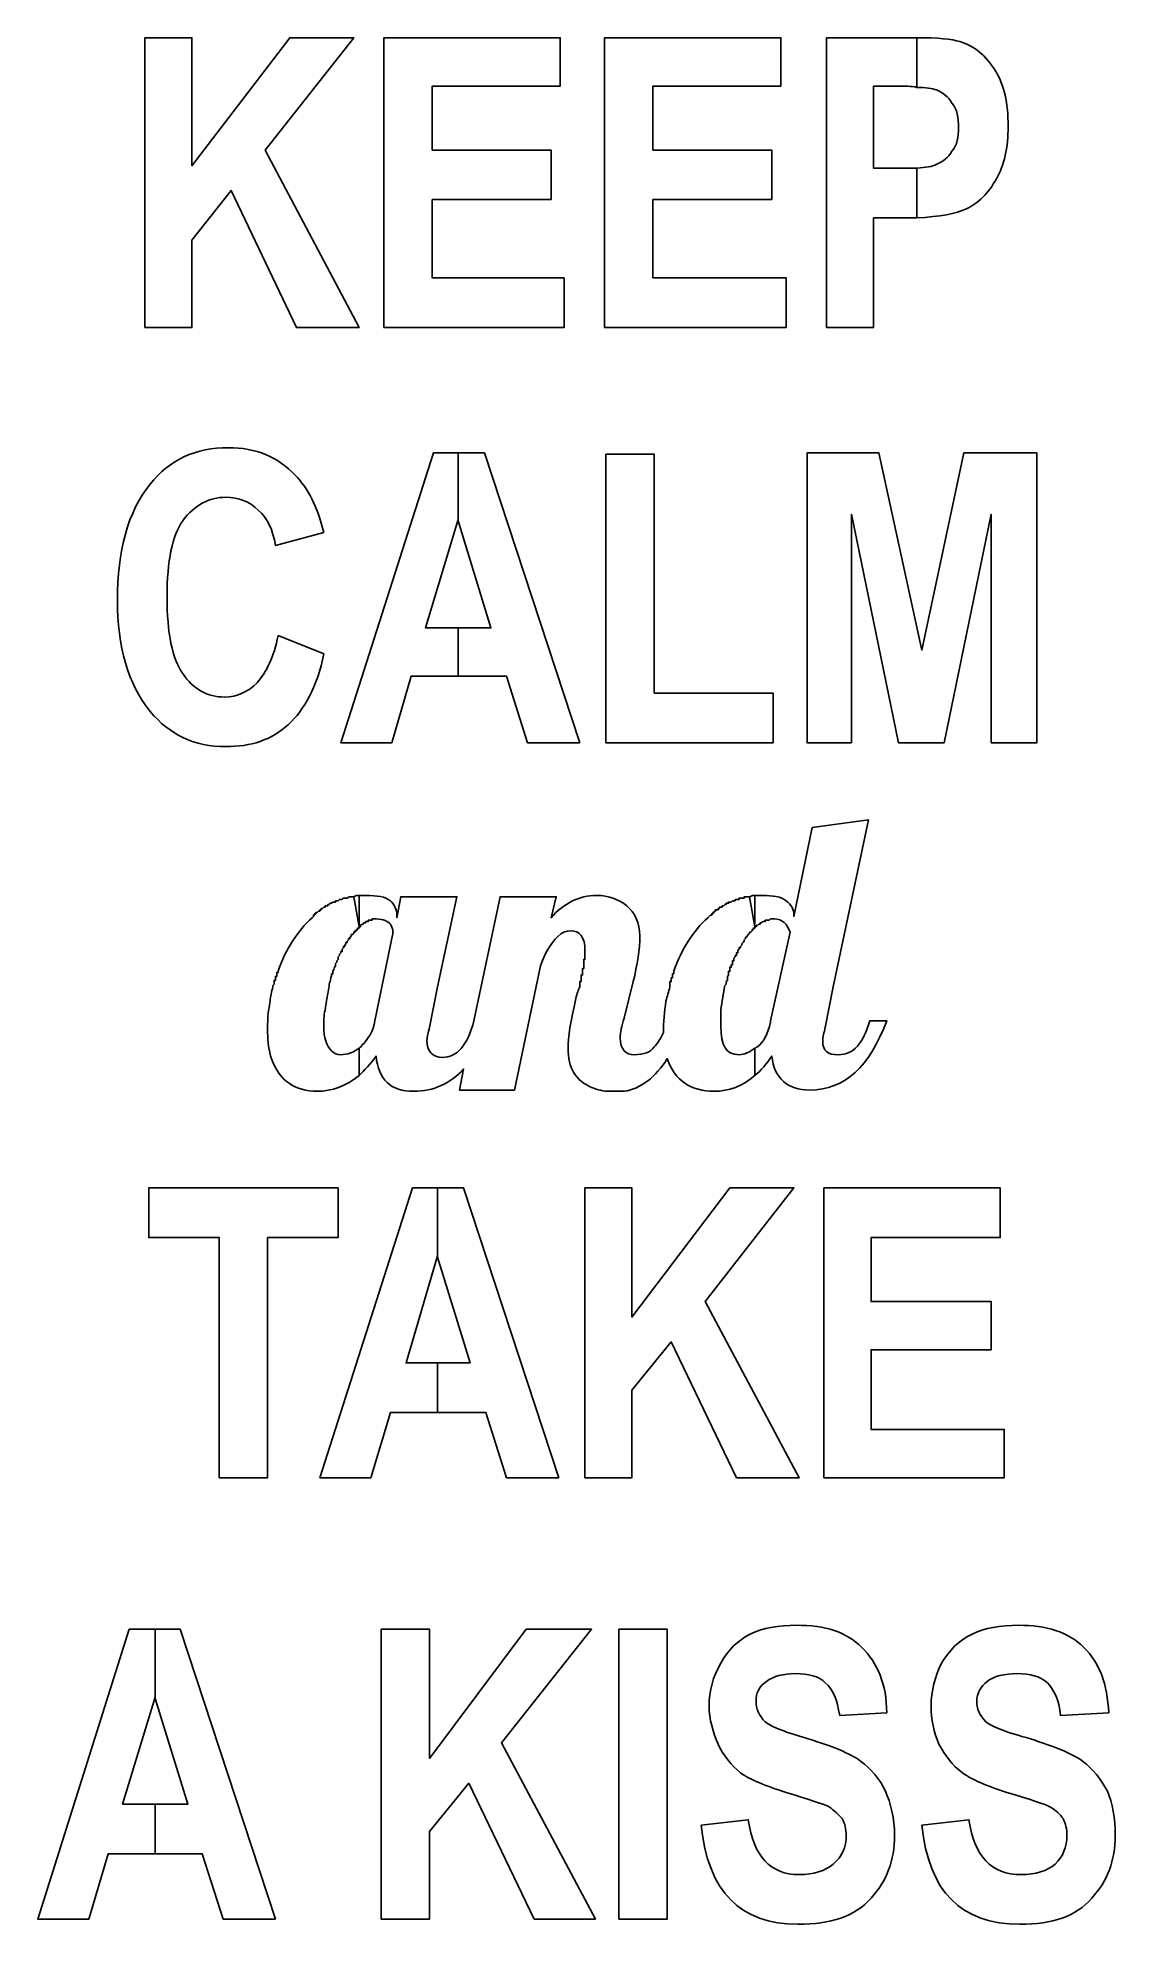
# Model space of a CAD drawing. Header units: centimetres. Extents: x -8.9 to 8.9, y -15.6 to 15.5.
import ezdxf

# ---------------------------------------------------------------- set-up
doc = ezdxf.new("R2010")
doc.units = ezdxf.units.CM
doc.header["$MEASUREMENT"] = 0
doc.layers.add('Layer 1', color=7, linetype='Continuous')

msp = doc.modelspace()

# ---------------------------------------------------------------- linework, layer by layer
at = {"layer": 'Layer 1'}
for points, knots in [([(-7.1147, 10.73109), (-7.1147, 10.73109), (-7.1147, 15.51018), (-7.1147, 15.51018), (-7.1147, 15.51018), (-7.1147, 15.51018), (-6.33976, 15.51018), (-6.33976, 15.51018), (-6.33976, 15.51018), (-6.33976, 15.51018), (-6.33976, 13.40066), (-6.33976, 13.40066), (-6.33976, 13.40066), (-6.33976, 13.40066), (-4.72511, 15.51018), (-4.72511, 15.51018), (-4.72511, 15.51018), (-4.72511, 15.51018), (-3.67049, 15.51018), (-3.67049, 15.51018), (-3.67049, 15.51018), (-3.67049, 15.51018), (-5.13419, 13.65873), (-5.13419, 13.65873), (-5.13419, 13.65873), (-5.13419, 13.65873), (-3.58434, 10.73106), (-3.58434, 10.73106), (-3.58434, 10.73106), (-3.58434, 10.73106), (-4.61764, 10.73106), (-4.61764, 10.73106), (-4.61764, 10.73106), (-4.61764, 10.73106), (-5.69389, 12.99155), (-5.69389, 12.99155), (-5.69389, 12.99155), (-5.69389, 12.99155), (-6.33976, 12.17343), (-6.33976, 12.17343), (-6.33976, 12.17343), (-6.33976, 12.17343), (-6.33976, 10.73108), (-6.33976, 10.73108), (-6.33976, 10.73108), (-6.33976, 10.73108), (-7.1147, 10.73109), (-7.1147, 10.73109)], [0, 0, 0, 0, 0.07692308, 0.07692308, 0.07692308, 0.07692308, 0.15384615, 0.15384615, 0.15384615, 0.15384615, 0.23076923, 0.23076923, 0.23076923, 0.23076923, 0.30769231, 0.30769231, 0.30769231, 0.30769231, 0.38461538, 0.38461538, 0.38461538, 0.38461538, 0.46153846, 0.46153846, 0.46153846, 0.46153846, 0.53846154, 0.53846154, 0.53846154, 0.53846154, 0.61538462, 0.61538462, 0.61538462, 0.61538462, 0.69230769, 0.69230769, 0.69230769, 0.69230769, 0.76923077, 0.76923077, 0.76923077, 0.76923077, 0.84615385, 0.84615385, 0.84615385, 0.84615385, 1, 1, 1, 1]), ([(-3.17532, 10.73109), (-3.17532, 10.73109), (-3.17532, 15.51018), (-3.17532, 15.51018), (-3.17532, 15.51018), (-3.17532, 15.51018), (-0.26921, 15.51018), (-0.26921, 15.51018), (-0.26921, 15.51018), (-0.26921, 15.51018), (-0.26921, 14.71368), (-0.26921, 14.71368), (-0.26921, 14.71368), (-0.26921, 14.71368), (-2.37879, 14.71368), (-2.37879, 14.71368), (-2.37879, 14.71368), (-2.37879, 14.71368), (-2.37879, 13.65876), (-2.37879, 13.65876), (-2.37879, 13.65876), (-2.37879, 13.65876), (-0.41987, 13.65876), (-0.41987, 13.65876), (-0.41987, 13.65876), (-0.41987, 13.65876), (-0.41987, 12.84091), (-0.41987, 12.84091), (-0.41987, 12.84091), (-0.41987, 12.84091), (-2.37879, 12.8409), (-2.37879, 12.8409), (-2.37879, 12.8409), (-2.37879, 12.8409), (-2.37879, 11.5492), (-2.37879, 11.5492), (-2.37879, 11.5492), (-2.37879, 11.5492), (-0.20468, 11.54921), (-0.20468, 11.54921), (-0.20468, 11.54921), (-0.20468, 11.54921), (-0.20468, 10.73109), (-0.20468, 10.73109), (-0.20468, 10.73109), (-0.20468, 10.73109), (-3.17532, 10.73109), (-3.17532, 10.73109)], [0, 0, 0, 0, 0.07692308, 0.07692308, 0.07692308, 0.07692308, 0.15384615, 0.15384615, 0.15384615, 0.15384615, 0.23076923, 0.23076923, 0.23076923, 0.23076923, 0.30769231, 0.30769231, 0.30769231, 0.30769231, 0.38461538, 0.38461538, 0.38461538, 0.38461538, 0.46153846, 0.46153846, 0.46153846, 0.46153846, 0.53846154, 0.53846154, 0.53846154, 0.53846154, 0.61538462, 0.61538462, 0.61538462, 0.61538462, 0.69230769, 0.69230769, 0.69230769, 0.69230769, 0.76923077, 0.76923077, 0.76923077, 0.76923077, 0.84615385, 0.84615385, 0.84615385, 0.84615385, 1, 1, 1, 1]), ([(0.46278, 10.73109), (0.46278, 10.73109), (0.46278, 15.51018), (0.46278, 15.51018), (0.46278, 15.51018), (0.46278, 15.51018), (3.3691, 15.51018), (3.3691, 15.51018), (3.3691, 15.51018), (3.3691, 15.51018), (3.3691, 14.71368), (3.3691, 14.71368), (3.3691, 14.71368), (3.3691, 14.71368), (1.25926, 14.71368), (1.25926, 14.71368), (1.25926, 14.71368), (1.25926, 14.71368), (1.25926, 13.65876), (1.25926, 13.65876), (1.25926, 13.65876), (1.25926, 13.65876), (3.21818, 13.65876), (3.21818, 13.65876), (3.21818, 13.65876), (3.21818, 13.65876), (3.21818, 12.84091), (3.21818, 12.84091), (3.21818, 12.84091), (3.21818, 12.84091), (1.25926, 12.8409), (1.25926, 12.8409), (1.25926, 12.8409), (1.25926, 12.8409), (1.25926, 11.5492), (1.25926, 11.5492), (1.25926, 11.5492), (1.25926, 11.5492), (3.45493, 11.54921), (3.45493, 11.54921), (3.45493, 11.54921), (3.45493, 11.54921), (3.45493, 10.73109), (3.45493, 10.73109), (3.45493, 10.73109), (3.45493, 10.73109), (0.46278, 10.73109), (0.46278, 10.73109)], [0, 0, 0, 0, 0.07692308, 0.07692308, 0.07692308, 0.07692308, 0.15384615, 0.15384615, 0.15384615, 0.15384615, 0.23076923, 0.23076923, 0.23076923, 0.23076923, 0.30769231, 0.30769231, 0.30769231, 0.30769231, 0.38461538, 0.38461538, 0.38461538, 0.38461538, 0.46153846, 0.46153846, 0.46153846, 0.46153846, 0.53846154, 0.53846154, 0.53846154, 0.53846154, 0.61538462, 0.61538462, 0.61538462, 0.61538462, 0.69230769, 0.69230769, 0.69230769, 0.69230769, 0.76923077, 0.76923077, 0.76923077, 0.76923077, 0.84615385, 0.84615385, 0.84615385, 0.84615385, 1, 1, 1, 1]), ([(4.12242, 10.73109), (4.12242, 10.73109), (4.12242, 10.73109), (4.12242, 10.73109), (4.12242, 10.73109), (4.12242, 10.73109), (4.12242, 15.51018), (4.12242, 15.51018), (4.12242, 15.51018), (4.12242, 15.51018), (5.39258, 15.51018), (5.39258, 15.51018), (5.39258, 15.51018), (5.45709, 15.51018), (5.54321, 15.51018), (5.60777, 15.51018), (5.60777, 15.51018), (5.60777, 15.51018), (5.60777, 14.69206), (5.60777, 14.69206), (5.60777, 14.69206), (5.52165, 14.71368), (5.41417, 14.71368), (5.28482, 14.71368), (5.28482, 14.71368), (5.28482, 14.71368), (4.89738, 14.71368), (4.89738, 14.71368), (4.89738, 14.71368), (4.89738, 14.71368), (4.89738, 13.35745), (4.89738, 13.35745), (4.89738, 13.35745), (4.89738, 13.35745), (5.3494, 13.35745), (5.3494, 13.35745), (5.3494, 13.35745), (5.43552, 13.35745), (5.52164, 13.35745), (5.60779, 13.35745), (5.60779, 13.35745), (5.60779, 13.35745), (5.60779, 12.5396), (5.60779, 12.5396), (5.60779, 12.5396), (5.54323, 12.5396), (5.47875, 12.5396), (5.41419, 12.5396), (5.41419, 12.5396), (5.41419, 12.5396), (4.89738, 12.5396), (4.89738, 12.5396), (4.89738, 12.5396), (4.89738, 12.5396), (4.89738, 10.73109), (4.89738, 10.73109), (4.89738, 10.73109), (4.89738, 10.73109), (4.12242, 10.73109), (4.12242, 10.73109)], [0, 0, 0, 0, 0.0625, 0.0625, 0.0625, 0.0625, 0.125, 0.125, 0.125, 0.125, 0.1875, 0.1875, 0.1875, 0.1875, 0.25, 0.25, 0.25, 0.25, 0.3125, 0.3125, 0.3125, 0.3125, 0.375, 0.375, 0.375, 0.375, 0.4375, 0.4375, 0.4375, 0.4375, 0.5, 0.5, 0.5, 0.5, 0.5625, 0.5625, 0.5625, 0.5625, 0.625, 0.625, 0.625, 0.625, 0.6875, 0.6875, 0.6875, 0.6875, 0.75, 0.75, 0.75, 0.75, 0.8125, 0.8125, 0.8125, 0.8125, 0.875, 0.875, 0.875, 0.875, 1, 1, 1, 1]), ([(5.60776, 15.51018), (5.95227, 15.51018), (6.1891, 15.48859), (6.31817, 15.44567), (6.31817, 15.44567), (6.55492, 15.38114), (6.74881, 15.20887), (6.89946, 14.97207), (6.89946, 14.97207), (7.05014, 14.73529), (7.1147, 14.43399), (7.1147, 14.04653), (7.1147, 14.04653), (7.1147, 13.70199), (7.05017, 13.40066), (6.92081, 13.18515), (6.92081, 13.18515), (6.79175, 12.94835), (6.6195, 12.77637), (6.42588, 12.69025), (6.42588, 12.69025), (6.25361, 12.60413), (5.99524, 12.5609), (5.60779, 12.5396), (5.60779, 12.5396), (5.60779, 12.5396), (5.60779, 13.35742), (5.60779, 13.35742), (5.60779, 13.35742), (5.75842, 13.37901), (5.86618, 13.37901), (5.93069, 13.42195), (5.93069, 13.42195), (6.03845, 13.46516), (6.12431, 13.52969), (6.18914, 13.63743), (6.18914, 13.63743), (6.27529, 13.74488), (6.29659, 13.87421), (6.29659, 14.02489), (6.29659, 14.02489), (6.29659, 14.19719), (6.27529, 14.32625), (6.18914, 14.43396), (6.18914, 14.43396), (6.12432, 14.54141), (6.03846, 14.60594), (5.93069, 14.64915), (5.93069, 14.64915), (5.86618, 14.67074), (5.75842, 14.69207), (5.60779, 14.69207), (5.60779, 14.69207), (5.60779, 14.69207), (5.60779, 15.51018), (5.60779, 15.51018), (5.60779, 15.51018), (5.60779, 15.51018), (5.60776, 15.51018), (5.60776, 15.51018)], [0, 0, 0, 0, 0.0625, 0.0625, 0.0625, 0.0625, 0.125, 0.125, 0.125, 0.125, 0.1875, 0.1875, 0.1875, 0.1875, 0.25, 0.25, 0.25, 0.25, 0.3125, 0.3125, 0.3125, 0.3125, 0.375, 0.375, 0.375, 0.375, 0.4375, 0.4375, 0.4375, 0.4375, 0.5, 0.5, 0.5, 0.5, 0.5625, 0.5625, 0.5625, 0.5625, 0.625, 0.625, 0.625, 0.625, 0.6875, 0.6875, 0.6875, 0.6875, 0.75, 0.75, 0.75, 0.75, 0.8125, 0.8125, 0.8125, 0.8125, 0.875, 0.875, 0.875, 0.875, 1, 1, 1, 1]), ([(-4.919, 5.6509), (-4.919, 5.6509), (-4.16568, 5.3493), (-4.16568, 5.3493), (-4.16568, 5.3493), (-4.27313, 4.81116), (-4.48831, 4.42373), (-4.74671, 4.18691), (-4.74671, 4.18691), (-5.02643, 3.92852), (-5.37097, 3.82102), (-5.78001, 3.82102), (-5.78001, 3.82102), (-6.29653, 3.82102), (-6.70558, 4.01464), (-7.02853, 4.40207), (-7.02853, 4.40207), (-7.39437, 4.85435), (-7.56661, 5.47861), (-7.56661, 6.23195), (-7.56661, 6.23195), (-7.56661, 7.05004), (-7.39437, 7.69594), (-7.02853, 8.14788), (-7.02853, 8.14788), (-6.70558, 8.55695), (-6.27521, 8.75057), (-5.73707, 8.75057), (-5.73707, 8.75057), (-5.28482, 8.75057), (-4.91898, 8.59989), (-4.63923, 8.29858), (-4.63923, 8.29858), (-4.42375, 8.08339), (-4.27313, 7.78209), (-4.16568, 7.35137), (-4.16568, 7.35137), (-4.16568, 7.35137), (-4.96189, 7.13618), (-4.96189, 7.13618), (-4.96189, 7.13618), (-5.00512, 7.39465), (-5.09127, 7.58817), (-5.2419, 7.71723), (-5.2419, 7.71723), (-5.39255, 7.8682), (-5.56482, 7.93271), (-5.78001, 7.93271), (-5.78001, 7.93271), (-6.06002, 7.93271), (-6.29653, 7.80338), (-6.49042, 7.54528), (-6.49042, 7.54528), (-6.66266, 7.30845), (-6.74884, 6.87779), (-6.74884, 6.29647), (-6.74884, 6.29647), (-6.74884, 5.69383), (-6.66267, 5.26319), (-6.49042, 5.02636), (-6.49042, 5.02636), (-6.31815, 4.76826), (-6.08137, 4.6389), (-5.80166, 4.6389), (-5.80166, 4.6389), (-5.58645, 4.6389), (-5.41418, 4.72502), (-5.26352, 4.87565), (-5.26352, 4.87565), (-5.11289, 5.048), (-4.98351, 5.30639), (-4.919, 5.6509)], [0, 0, 0, 0, 0.05263158, 0.05263158, 0.05263158, 0.05263158, 0.10526316, 0.10526316, 0.10526316, 0.10526316, 0.15789474, 0.15789474, 0.15789474, 0.15789474, 0.21052632, 0.21052632, 0.21052632, 0.21052632, 0.26315789, 0.26315789, 0.26315789, 0.26315789, 0.31578947, 0.31578947, 0.31578947, 0.31578947, 0.36842105, 0.36842105, 0.36842105, 0.36842105, 0.42105263, 0.42105263, 0.42105263, 0.42105263, 0.47368421, 0.47368421, 0.47368421, 0.47368421, 0.52631579, 0.52631579, 0.52631579, 0.52631579, 0.57894737, 0.57894737, 0.57894737, 0.57894737, 0.63157895, 0.63157895, 0.63157895, 0.63157895, 0.68421053, 0.68421053, 0.68421053, 0.68421053, 0.73684211, 0.73684211, 0.73684211, 0.73684211, 0.78947368, 0.78947368, 0.78947368, 0.78947368, 0.84210526, 0.84210526, 0.84210526, 0.84210526, 0.89473684, 0.89473684, 0.89473684, 0.89473684, 1, 1, 1, 1]), ([(-1.94839, 4.98344), (-1.94839, 4.98344), (-1.94839, 4.98344), (-1.94839, 4.98344), (-1.94839, 4.98344), (-1.94839, 4.98344), (-2.72333, 4.98344), (-2.72333, 4.98344), (-2.72333, 4.98344), (-2.72333, 4.98344), (-3.04625, 3.8856), (-3.04625, 3.8856), (-3.04625, 3.8856), (-3.04625, 3.8856), (-3.8857, 3.8856), (-3.8857, 3.8856), (-3.8857, 3.8856), (-3.8857, 3.8856), (-2.3572, 8.66474), (-2.3572, 8.66474), (-2.3572, 8.66474), (-2.3572, 8.66474), (-1.94839, 8.66475), (-1.94839, 8.66475), (-1.94839, 8.66475), (-1.94839, 8.66475), (-1.94839, 7.54527), (-1.94839, 7.54527), (-1.94839, 7.54527), (-1.94839, 7.54527), (-1.94839, 7.56662), (-1.94839, 7.56662), (-1.94839, 7.56662), (-1.94839, 7.56662), (-2.48624, 5.77994), (-2.48624, 5.77994), (-2.48624, 5.77994), (-2.48624, 5.77994), (-1.94839, 5.77994), (-1.94839, 5.77994), (-1.94839, 5.77994), (-1.94839, 5.77994), (-1.94839, 4.98344), (-1.94839, 4.98344)], [0, 0, 0, 0, 0.08333333, 0.08333333, 0.08333333, 0.08333333, 0.16666667, 0.16666667, 0.16666667, 0.16666667, 0.25, 0.25, 0.25, 0.25, 0.33333333, 0.33333333, 0.33333333, 0.33333333, 0.41666667, 0.41666667, 0.41666667, 0.41666667, 0.5, 0.5, 0.5, 0.5, 0.58333333, 0.58333333, 0.58333333, 0.58333333, 0.66666667, 0.66666667, 0.66666667, 0.66666667, 0.75, 0.75, 0.75, 0.75, 0.83333333, 0.83333333, 0.83333333, 0.83333333, 1, 1, 1, 1]), ([(0.05371, 3.8856), (0.05371, 3.8856), (-0.80732, 3.8856), (-0.80732, 3.8856), (-0.80732, 3.8856), (-0.80732, 3.8856), (-1.15183, 4.98344), (-1.15183, 4.98344), (-1.15183, 4.98344), (-1.15183, 4.98344), (-1.94837, 4.98344), (-1.94837, 4.98344), (-1.94837, 4.98344), (-1.94837, 4.98344), (-1.94837, 5.77994), (-1.94837, 5.77994), (-1.94837, 5.77994), (-1.94837, 5.77994), (-1.40994, 5.77994), (-1.40994, 5.77994), (-1.40994, 5.77994), (-1.40994, 5.77994), (-1.94837, 7.54527), (-1.94837, 7.54527), (-1.94837, 7.54527), (-1.94837, 7.54527), (-1.94837, 8.66475), (-1.94837, 8.66475), (-1.94837, 8.66475), (-1.94837, 8.66475), (-1.51773, 8.66475), (-1.51773, 8.66475), (-1.51773, 8.66475), (-1.51773, 8.66475), (0.05371, 3.8856), (0.05371, 3.8856)], [0, 0, 0, 0, 0.1, 0.1, 0.1, 0.1, 0.2, 0.2, 0.2, 0.2, 0.3, 0.3, 0.3, 0.3, 0.4, 0.4, 0.4, 0.4, 0.5, 0.5, 0.5, 0.5, 0.6, 0.6, 0.6, 0.6, 0.7, 0.7, 0.7, 0.7, 0.8, 0.8, 0.8, 0.8, 1, 1, 1, 1]), ([(0.4844, 3.8856), (0.4844, 3.8856), (0.4844, 8.6431), (0.4844, 8.6431), (0.4844, 8.6431), (0.4844, 8.6431), (1.28093, 8.6431), (1.28093, 8.6431), (1.28093, 8.6431), (1.28093, 8.6431), (1.28093, 4.70369), (1.28093, 4.70369), (1.28093, 4.70369), (1.28093, 4.70369), (3.2398, 4.7037), (3.2398, 4.7037), (3.2398, 4.7037), (3.2398, 4.7037), (3.2398, 3.88561), (3.2398, 3.88561), (3.2398, 3.88561), (3.2398, 3.88561), (0.4844, 3.8856), (0.4844, 3.8856)], [0, 0, 0, 0, 0.14285714, 0.14285714, 0.14285714, 0.14285714, 0.28571429, 0.28571429, 0.28571429, 0.28571429, 0.42857143, 0.42857143, 0.42857143, 0.42857143, 0.57142857, 0.57142857, 0.57142857, 0.57142857, 0.71428571, 0.71428571, 0.71428571, 0.71428571, 1, 1, 1, 1]), ([(3.79955, 3.8856), (3.79955, 3.8856), (3.79955, 8.66472), (3.79955, 8.66472), (3.79955, 8.66472), (3.79955, 8.66472), (4.98351, 8.66472), (4.98351, 8.66472), (4.98351, 8.66472), (4.98351, 8.66472), (5.69392, 5.41408), (5.69392, 5.41408), (5.69392, 5.41408), (5.69392, 5.41408), (6.38268, 8.66472), (6.38268, 8.66472), (6.38268, 8.66472), (6.38268, 8.66472), (7.58828, 8.66472), (7.58828, 8.66472), (7.58828, 8.66472), (7.58828, 8.66472), (7.58828, 3.88558), (7.58828, 3.88558), (7.58828, 3.88558), (7.58828, 3.88558), (6.83495, 3.88558), (6.83495, 3.88558), (6.83495, 3.88558), (6.83495, 3.88558), (6.83495, 7.65272), (6.83495, 7.65272), (6.83495, 7.65272), (6.83495, 7.65272), (6.06006, 3.88558), (6.06006, 3.88558), (6.06006, 3.88558), (6.06006, 3.88558), (5.30646, 3.88558), (5.30646, 3.88558), (5.30646, 3.88558), (5.30646, 3.88558), (4.5315, 7.65272), (4.5315, 7.65272), (4.5315, 7.65272), (4.5315, 7.65272), (4.5315, 3.88558), (4.5315, 3.88558), (4.5315, 3.88558), (4.5315, 3.88558), (3.79955, 3.88558), (3.79955, 3.88558), (3.79955, 3.88558), (3.79955, 3.88558), (3.79955, 3.8856), (3.79955, 3.8856)], [0, 0, 0, 0, 0.06666667, 0.06666667, 0.06666667, 0.06666667, 0.13333333, 0.13333333, 0.13333333, 0.13333333, 0.2, 0.2, 0.2, 0.2, 0.26666667, 0.26666667, 0.26666667, 0.26666667, 0.33333333, 0.33333333, 0.33333333, 0.33333333, 0.4, 0.4, 0.4, 0.4, 0.46666667, 0.46666667, 0.46666667, 0.46666667, 0.53333333, 0.53333333, 0.53333333, 0.53333333, 0.6, 0.6, 0.6, 0.6, 0.66666667, 0.66666667, 0.66666667, 0.66666667, 0.73333333, 0.73333333, 0.73333333, 0.73333333, 0.8, 0.8, 0.8, 0.8, 0.86666667, 0.86666667, 0.86666667, 0.86666667, 1, 1, 1, 1]), ([(2.93846, 1.36696), (2.93846, 1.36696), (2.93846, 1.36696), (2.93846, 1.36696), (2.93846, 1.36696), (2.93846, 1.36696), (2.93846, 1.36696), (2.93846, 1.36696), (2.93846, 1.36696), (2.93846, 1.36696), (2.93846, 1.36696), (2.93846, 1.36696), (2.93846, 1.36696), (2.93846, 1.36696), (2.95984, 1.36696), (2.95984, 1.36696), (2.95984, 1.36696), (2.95984, 1.36696), (2.95984, 1.36696), (2.95984, 1.36696), (2.95984, 1.36696), (2.95984, 1.36696), (2.95984, 1.36696), (2.95984, 1.36696), (2.95984, 1.36696), (2.95984, 1.36696), (2.95984, 1.36696), (2.95984, 1.36696), (2.95984, 1.36696), (2.95984, 1.36696), (2.95984, 1.36696), (2.95984, 1.36696), (2.95984, 1.36696), (2.95984, 1.36696), (2.95984, 1.36696), (2.95984, 1.36696), (2.95984, 1.36696), (2.95984, 1.36696), (2.95984, 1.36696), (2.95984, 1.36696), (2.95984, 1.36696), (2.95984, 1.36696), (2.95984, 1.36696), (2.95984, 1.36696), (2.95984, 1.36696), (2.95984, 1.36696), (2.95984, 1.36696), (2.95984, 1.36696), (2.95984, 1.36696), (2.95984, 1.36696), (2.95984, 1.36696), (2.95984, 1.36696), (2.95984, 1.36696), (2.95984, 1.36696), (2.95984, 1.36696), (2.95984, 1.36696), (2.95984, 1.36696), (2.95984, 1.36696), (2.9814, 1.36696), (2.9814, 1.36696), (2.9814, 1.36696), (2.9814, 1.36696), (2.9814, 1.36696), (2.9814, 1.36696), (2.9814, 1.36696), (2.9814, 1.36696), (2.9814, 1.36696), (2.9814, 1.36696), (2.9814, 1.36696), (2.9814, 1.36696), (2.9814, 1.36696), (2.9814, 1.36696), (2.9814, 1.36696), (2.9814, 1.36696), (2.9814, 1.36696), (2.9814, 1.36696), (2.9814, 1.36696), (2.9814, 1.36696), (3.00305, 1.36696), (3.00305, 1.36696), (3.00305, 1.36696), (3.00305, 1.36696), (3.00305, 1.36696), (3.00305, 1.36696), (3.00305, 1.36696), (3.00305, 1.36696), (3.00305, 1.36696), (3.00305, 1.36696), (3.00305, 1.36696), (3.00305, 1.36696), (3.00305, 1.36696), (3.00305, 1.36696), (3.00305, 1.36696), (3.00305, 1.36696), (3.00305, 1.36696), (3.00305, 1.36696), (3.00305, 1.36696), (3.00305, 1.36696), (3.00305, 1.36696), (3.00305, 1.36696), (3.00305, 1.36696), (3.00305, 1.36696), (3.00305, 1.36696), (3.00305, 1.36696), (3.00305, 1.36696), (3.00305, 1.36696), (3.00305, 1.36696), (3.00305, 1.36696), (3.00305, 1.36696), (3.00305, 1.36696), (3.00305, 1.36696), (3.00305, 1.36696), (3.00305, 1.36696), (3.00305, 1.36696), (3.02461, 1.36696), (3.02461, 1.36696), (3.02461, 1.36696), (3.02461, 1.36696), (3.02461, 1.36696), (3.02461, 1.36696), (3.02461, 1.36696), (3.02461, 1.36696), (3.02461, 1.36696), (3.02461, 1.36696), (3.02461, 1.36696), (3.02461, 1.36696), (3.02461, 1.36696), (3.02461, 1.36696), (3.02461, 1.36696), (3.02461, 1.36696), (3.02461, 1.36696), (3.02461, 1.36696), (3.02461, 1.36696), (3.02461, 1.36696), (3.04625, 1.36696), (3.04625, 1.36696), (3.04625, 1.36696), (3.04625, 1.36696), (3.04625, 1.36696), (3.04625, 1.36696), (3.04625, 1.36696), (3.04625, 1.36696), (3.04625, 1.36696), (3.04625, 1.36696), (3.04625, 1.36696), (3.04625, 1.36696), (3.04625, 1.36696), (3.04625, 1.36696), (3.04625, 1.36696), (3.04625, 1.36696), (3.04625, 1.36696), (3.04625, 1.36696), (3.04625, 1.36696), (3.04625, 1.36696), (3.06755, 1.36696), (3.06755, 1.36696), (3.06755, 1.36696), (3.23982, 1.36696), (3.36915, 1.3454), (3.45501, 1.28084), (3.45501, 1.28084), (3.54113, 1.21633), (3.58442, 1.13016), (3.58442, 1.04401), (3.58442, 1.04401), (3.58442, 1.04401), (3.58442, 1.02245), (3.58442, 1.02245), (3.58442, 1.02245), (3.58442, 1.02245), (3.88575, 2.48644), (3.88575, 2.48644), (3.88575, 2.48644), (3.88575, 2.48644), (4.81132, 2.61548), (4.81132, 2.61548), (4.81132, 2.61548), (4.81132, 2.61548), (4.22998, -0.13997), (4.22998, -0.13997), (4.22998, -0.13997), (4.22998, -0.13997), (4.22998, -0.13997), (4.22998, -0.13997), (4.22998, -0.13997), (4.22998, -0.13997), (4.22998, -0.13997), (4.22998, -0.13997), (4.22998, -0.13997), (4.22998, -0.13997), (4.10094, -0.80746), (4.10094, -0.80746), (4.10094, -0.80746), (4.0793, -0.89358), (4.058, -0.95809), (4.058, -1.04421), (4.058, -1.04421), (4.058, -1.19492), (4.14412, -1.2594), (4.31639, -1.2594), (4.31639, -1.2594), (4.57449, -1.2594), (4.7252, -1.06586), (4.83288, -0.6997), (4.83288, -0.6997), (4.83288, -0.6997), (5.11262, -0.6997), (5.11262, -0.6997), (5.11262, -0.6997), (4.83288, -1.45329), (4.42386, -1.84074), (3.84281, -1.84074), (3.84281, -1.84074), (3.47665, -1.84074), (3.26147, -1.64691), (3.21826, -1.28104), (3.21826, -1.28104), (3.13214, -1.41008), (3.04628, -1.51787), (2.93852, -1.60399), (2.93852, -1.60399), (2.93852, -1.60399), (2.93852, -1.15168), (2.93852, -1.15168), (2.93852, -1.15168), (2.9599, -1.15168), (2.9599, -1.13033), (2.98146, -1.13033), (2.98146, -1.13033), (3.08922, -1.04421), (3.15373, -0.91485), (3.19694, -0.72134), (3.19694, -0.72134), (3.19694, -0.72134), (3.19694, -0.6997), (3.19694, -0.6997), (3.19694, -0.6997), (3.19694, -0.6997), (3.51989, 0.764), (3.51989, 0.764), (3.51989, 0.764), (3.47668, 0.89333), (3.39056, 0.97948), (3.2615, 0.97948), (3.2615, 0.97948), (3.2615, 0.97948), (3.23988, 0.97947), (3.23988, 0.97947), (3.23988, 0.97947), (3.23988, 0.97947), (3.23988, 0.97947), (3.23988, 0.97947), (3.23988, 0.97947), (3.23988, 0.97947), (3.23988, 0.97947), (3.23988, 0.97947), (3.23988, 0.97947), (3.23988, 0.97947), (3.23988, 0.97947), (3.23988, 0.97947), (3.23988, 0.97947), (3.23988, 0.97947), (3.23988, 0.97947), (3.23988, 0.97947), (3.23988, 0.97947), (3.23988, 0.97947), (3.23988, 0.97947), (3.23988, 0.97947), (3.23988, 0.97947), (3.23988, 0.97947), (3.23988, 0.97947), (3.23988, 0.97947), (3.23988, 0.97947), (3.23988, 0.97947), (3.23988, 0.97947), (3.23988, 0.97947), (3.23988, 0.97947), (3.23988, 0.97947), (3.23988, 0.97947), (3.23988, 0.97947), (3.23988, 0.97947), (3.23988, 0.97947), (3.23988, 0.97947), (3.23988, 0.97947), (3.23988, 0.97947), (3.23988, 0.97947), (3.21831, 0.97947), (3.21831, 0.97947), (3.21831, 0.97947), (3.21831, 0.97947), (3.21831, 0.97947), (3.21831, 0.97947), (3.21831, 0.97947), (3.21831, 0.97947), (3.21831, 0.97947), (3.21831, 0.97947), (3.21831, 0.97947), (3.21831, 0.97947), (3.21831, 0.97947), (3.21831, 0.97947), (3.21831, 0.97947), (3.21831, 0.97947), (3.21831, 0.97947), (3.21831, 0.97947), (3.21831, 0.97947), (3.21831, 0.97947), (3.21831, 0.97947), (3.21831, 0.97947), (3.21831, 0.97947), (3.21831, 0.97947), (3.21831, 0.97947), (3.21831, 0.97947), (3.21831, 0.97947), (3.21831, 0.97947), (3.19696, 0.97947), (3.19696, 0.97947), (3.19696, 0.97947), (3.19696, 0.97947), (3.19696, 0.97947), (3.19696, 0.97947), (3.19696, 0.97947), (3.19696, 0.97947), (3.19696, 0.97947), (3.19696, 0.97947), (3.19696, 0.97947), (3.19696, 0.97947), (3.19696, 0.97947), (3.19696, 0.97947), (3.19696, 0.97947), (3.19696, 0.97947), (3.19696, 0.97947), (3.19696, 0.97947), (3.19696, 0.97947), (3.19696, 0.97947), (3.19696, 0.97947), (3.19696, 0.97947), (3.19696, 0.97947), (3.19696, 0.97947), (3.19696, 0.97947), (3.19696, 0.97947), (3.19696, 0.97947), (3.19696, 0.97947), (3.19696, 0.97947), (3.19696, 0.97947), (3.19696, 0.97947), (3.19696, 0.97947), (3.1754, 0.95783), (3.1754, 0.95783), (3.1754, 0.95783), (3.1754, 0.95783), (3.1754, 0.95783), (3.1754, 0.95783), (3.1754, 0.95783), (3.1754, 0.95783), (3.1754, 0.95783), (3.1754, 0.95783), (3.1754, 0.95783), (3.1754, 0.95783), (3.1754, 0.95783), (3.1754, 0.95783), (3.1754, 0.95783), (3.1754, 0.95783), (3.1754, 0.95783), (3.1754, 0.95783), (3.1754, 0.95783), (3.1754, 0.95783), (3.1754, 0.95783), (3.1754, 0.95783), (3.1754, 0.95783), (3.1754, 0.95783), (3.1754, 0.95783), (3.1754, 0.95783), (3.1754, 0.95783), (3.1754, 0.95783), (3.15375, 0.95783), (3.15375, 0.95783), (3.15375, 0.95783), (3.15375, 0.95783), (3.15375, 0.95783), (3.15375, 0.95783), (3.15375, 0.95783), (3.15375, 0.95783), (3.15375, 0.95783), (3.15375, 0.95783), (3.15375, 0.95783), (3.15375, 0.95783), (3.15375, 0.95783), (3.15375, 0.95783), (3.15375, 0.95783), (3.15375, 0.95783), (3.15375, 0.95783), (3.15375, 0.95783), (3.15375, 0.95783), (3.15375, 0.95783), (3.15375, 0.95783), (3.15375, 0.95783), (3.15375, 0.95783), (3.15375, 0.95783), (3.15375, 0.95783), (3.15375, 0.95783), (3.15375, 0.95783), (3.15375, 0.95783), (3.15375, 0.95783), (3.15375, 0.95783), (3.15375, 0.95783), (3.15375, 0.95783), (3.13208, 0.95783), (3.13208, 0.95783), (3.13208, 0.95783), (3.13208, 0.95783), (3.13208, 0.95783), (3.13208, 0.95783), (3.13208, 0.95783), (3.13208, 0.95783), (3.13208, 0.95783), (3.13208, 0.95783), (3.13208, 0.95783), (3.13208, 0.95783), (3.13208, 0.95783), (3.13208, 0.95783), (3.13208, 0.95783), (3.13208, 0.95783), (3.13208, 0.95783), (3.13208, 0.95783), (3.13208, 0.95783), (3.13208, 0.95783), (3.13208, 0.95783), (3.13208, 0.95783), (3.13208, 0.95783), (3.13208, 0.95783), (3.13208, 0.95783), (3.13208, 0.95783), (3.13208, 0.95783), (3.13208, 0.95783), (3.13208, 0.95783), (3.13208, 0.95783), (3.13208, 0.95783), (3.13208, 0.95783), (3.11073, 0.95783), (3.11073, 0.95783), (3.11073, 0.95783), (3.11073, 0.95783), (3.11073, 0.95783), (3.11073, 0.95783), (3.11073, 0.95783), (3.11073, 0.95783), (3.11073, 0.95783), (3.11073, 0.95783), (3.11073, 0.95783), (3.11073, 0.95783), (3.11073, 0.95783), (3.11073, 0.95783), (3.11073, 0.95783), (3.11073, 0.95783), (3.11073, 0.95783), (3.11073, 0.95783), (3.11073, 0.95783), (3.11073, 0.95783), (3.11073, 0.93627), (3.11073, 0.93627), (3.11073, 0.93627), (3.11073, 0.93627), (3.08917, 0.93627), (3.08917, 0.93627), (3.08917, 0.93627), (3.08917, 0.93627), (3.08917, 0.93627), (3.08917, 0.93627), (3.08917, 0.93627), (3.08917, 0.93627), (3.08917, 0.93627), (3.08917, 0.93627), (3.08917, 0.93627), (3.08917, 0.93627), (3.08917, 0.93627), (3.08917, 0.93627), (3.08917, 0.93627), (3.08917, 0.93627), (3.08917, 0.93627), (3.08917, 0.93627), (3.08917, 0.93627), (3.06753, 0.93627), (3.06753, 0.93627), (3.04623, 0.91463), (3.04623, 0.91463), (3.04623, 0.91463), (3.04623, 0.91463), (3.04623, 0.91463), (3.04623, 0.91463), (3.04623, 0.91463), (3.04623, 0.91463), (3.04623, 0.91463), (3.04623, 0.91463), (3.04623, 0.91463), (3.04623, 0.91463), (3.04623, 0.91463), (3.04623, 0.91463), (3.04623, 0.91463), (3.04623, 0.91463), (3.04623, 0.91463), (3.04623, 0.91463), (3.04623, 0.91463), (3.02458, 0.91462), (3.02458, 0.91462), (3.02458, 0.91462), (3.02458, 0.91462), (3.02458, 0.91462), (3.02458, 0.91462), (3.02458, 0.91462), (3.02458, 0.91462), (3.02458, 0.91462), (3.02458, 0.91462), (3.02458, 0.91462), (3.02458, 0.91462), (3.02458, 0.89332), (3.02458, 0.89332), (3.02458, 0.89332), (3.02458, 0.89332), (3.00302, 0.89333), (3.00302, 0.89333), (3.00302, 0.89333), (3.00302, 0.89333), (3.00302, 0.89333), (3.00302, 0.89333), (3.00302, 0.89333), (3.00302, 0.89333), (3.00302, 0.89333), (3.00302, 0.89333), (3.00302, 0.89333), (3.00302, 0.89333), (3.00302, 0.89333), (3.00302, 0.89333), (3.00302, 0.89333), (3.00302, 0.89333), (3.00302, 0.89333), (3.00302, 0.89333), (3.00302, 0.89333), (3.00302, 0.89333), (3.00302, 0.89333), (3.00302, 0.89333), (3.00302, 0.89333), (3.00302, 0.89333), (3.00302, 0.89333), (3.00302, 0.89333), (3.00302, 0.89333), (3.00302, 0.89333), (2.98138, 0.87171), (2.98138, 0.87171), (2.98138, 0.87171), (2.98138, 0.87171), (2.98138, 0.87171), (2.98138, 0.87171), (2.98138, 0.87171), (2.98138, 0.87171), (2.98138, 0.87171), (2.98138, 0.87171), (2.98138, 0.87171), (2.98138, 0.87171), (2.98138, 0.87171), (2.98138, 0.87171), (2.98138, 0.87171), (2.98138, 0.87171), (2.98138, 0.87171), (2.98138, 0.87171), (2.98138, 0.87171), (2.98138, 0.87171), (2.95981, 0.87171), (2.95981, 0.87171), (2.95981, 0.87171), (2.95981, 0.87171), (2.95981, 0.87171), (2.95981, 0.87171), (2.95981, 0.87171), (2.95981, 0.87171), (2.95981, 0.87171), (2.95981, 0.87171), (2.95981, 0.87171), (2.95981, 0.87171), (2.95981, 0.87171), (2.95981, 0.87171), (2.95981, 0.87171), (2.95981, 0.87171), (2.95981, 0.85015), (2.95981, 0.85015), (2.95981, 0.85015), (2.95981, 0.85015), (2.95981, 0.85015), (2.95981, 0.85015), (2.95981, 0.85015), (2.95981, 0.85015), (2.95981, 0.85015), (2.95981, 0.85015), (2.95981, 0.85015), (2.95981, 0.85015), (2.95981, 0.85015), (2.95981, 0.85015), (2.95981, 0.85015), (2.95981, 0.85015), (2.95981, 0.85015), (2.95981, 0.85015), (2.95981, 0.85015), (2.95981, 0.85015), (2.95981, 0.85015), (2.95981, 0.85015), (2.95981, 0.85015), (2.95981, 0.85015), (2.93844, 0.85015), (2.93844, 0.85015), (2.93844, 0.85015), (2.93844, 0.85015), (2.93844, 0.85015), (2.93844, 0.85015), (2.93844, 0.85015), (2.93844, 0.85015), (2.93844, 0.85015), (2.93844, 0.85015), (2.93844, 0.85015), (2.93844, 0.85015), (2.93844, 0.85015), (2.93844, 0.85015), (2.93844, 0.85015), (2.93844, 0.85015), (2.93844, 0.85015), (2.93844, 0.85015), (2.93844, 0.85015), (2.93844, 0.85015), (2.93844, 0.85015), (2.93844, 0.85015), (2.93844, 0.85015), (2.93844, 0.85015), (2.93844, 0.85015), (2.93844, 0.85015), (2.93844, 0.85015), (2.93844, 0.85015), (2.93844, 0.8288), (2.93844, 0.8288), (2.93844, 0.8288), (2.93844, 0.8288), (2.93844, 0.8288), (2.93844, 0.8288), (2.93844, 0.8288), (2.93844, 0.8288), (2.93844, 0.8288), (2.93844, 0.8288), (2.93844, 0.8288), (2.93844, 0.8288), (2.93844, 0.8288), (2.93844, 0.8288), (2.93844, 0.8288), (2.93844, 0.8288), (2.93844, 0.8288), (2.93844, 0.8288), (2.93844, 0.8288), (2.93844, 0.8288), (2.93844, 0.8288), (2.93844, 0.8288), (2.93844, 0.8288), (2.93844, 0.8288), (2.93844, 0.8288), (2.93844, 0.8288), (2.93844, 0.8288), (2.93844, 0.8288), (2.93844, 0.8288), (2.93844, 0.8288), (2.93844, 0.8288), (2.93844, 0.8288), (2.93844, 0.8288), (2.93844, 0.8288), (2.93844, 0.8288), (2.93844, 0.8288), (2.93844, 0.8288), (2.93844, 0.8288), (2.93844, 0.8288), (2.93844, 0.8288), (2.93844, 0.8288), (2.93844, 0.8288), (2.93844, 0.8288), (2.93844, 0.8288), (2.93844, 0.8288), (2.93844, 0.8288), (2.93844, 0.8288), (2.93844, 0.8288), (2.93844, 0.8288), (2.93844, 0.8288), (2.93844, 0.8288), (2.93844, 0.8288), (2.93844, 0.8288), (2.93844, 0.8288), (2.93844, 0.8288), (2.93844, 0.8288), (2.93844, 0.8288), (2.93844, 0.8288), (2.93844, 0.8288), (2.93844, 0.8288), (2.93844, 0.8288), (2.93844, 0.8288), (2.93844, 0.8288), (2.93844, 0.8288), (2.91687, 0.82879), (2.91687, 0.82879), (2.91687, 0.82879), (2.91687, 0.82879), (2.91687, 0.82879), (2.91687, 0.82879), (2.91687, 0.82879), (2.91687, 0.82879), (2.91687, 0.82879), (2.91687, 0.82879), (2.91687, 0.82879), (2.91687, 0.82879), (2.91687, 0.82879), (2.91687, 0.82879), (2.91687, 0.82879), (2.91687, 0.82879), (2.91687, 0.82879), (2.91687, 0.82879), (2.91687, 0.82879), (2.91687, 0.82879), (2.91687, 0.82879), (2.91687, 0.82879), (2.91687, 0.82879), (2.91687, 0.82879), (2.91687, 0.82879), (2.91687, 0.82879), (2.91687, 0.82879), (2.91687, 0.82879), (2.91687, 0.82879), (2.91687, 0.82879), (2.91687, 0.82879), (2.91687, 0.82879), (2.91687, 0.82879), (2.91687, 0.82879), (2.91687, 0.82879), (2.91687, 0.82879), (2.91687, 0.82879), (2.91687, 0.82879), (2.91687, 0.82879), (2.91687, 0.82879), (2.91687, 0.82879), (2.91687, 0.82879), (2.91687, 0.82879), (2.91687, 0.82879), (2.91687, 0.82879), (2.91687, 0.82879), (2.91687, 0.82879), (2.91687, 0.82879), (2.91687, 0.80723), (2.91687, 0.80723), (2.91687, 0.80723), (2.91687, 0.80723), (2.91687, 0.80723), (2.91687, 0.80723), (2.91687, 0.80723), (2.91687, 0.80723), (2.91687, 0.80723), (2.91687, 0.80723), (2.91687, 0.80723), (2.91687, 0.80723), (2.91687, 0.80723), (2.91687, 0.80723), (2.91687, 0.80723), (2.91687, 0.80723), (2.91687, 0.80723), (2.91687, 0.80723), (2.91687, 0.80723), (2.91687, 0.80723), (2.91687, 0.80723), (2.91687, 0.80723), (2.91687, 0.80723), (2.91687, 0.80723), (2.91687, 0.80723), (2.91687, 0.80723), (2.91687, 0.80723), (2.91687, 0.80723), (2.91687, 0.80723), (2.91687, 0.80723), (2.91687, 0.80723), (2.91687, 0.80723), (2.91687, 0.80723), (2.91687, 0.80723), (2.91687, 0.80723), (2.91687, 0.80723), (2.91687, 0.80723), (2.91687, 0.80723), (2.91687, 0.80723), (2.91687, 0.80723), (2.91687, 0.80723), (2.91687, 0.80723), (2.91687, 0.80723), (2.91687, 0.80723), (2.89552, 0.80723), (2.89552, 0.80723), (2.89552, 0.80723), (2.89552, 0.80723), (2.89552, 0.80723), (2.89552, 0.80723), (2.89552, 0.80723), (2.89552, 0.80723), (2.89552, 0.80723), (2.89552, 0.80723), (2.89552, 0.80723), (2.89552, 0.80723), (2.89552, 0.80723), (2.89552, 0.80723), (2.89552, 0.80723), (2.89552, 0.80723), (2.89552, 0.80723), (2.89552, 0.80723), (2.89552, 0.80723), (2.89552, 0.80723), (2.89552, 0.80723), (2.89552, 0.80723), (2.89552, 0.80723), (2.89552, 0.80723), (2.89552, 0.80723), (2.89552, 0.80723), (2.89552, 0.80723), (2.89552, 0.80723), (2.89552, 0.80723), (2.89552, 0.80723), (2.89552, 0.80723), (2.89552, 0.80723), (2.89552, 0.80723), (2.89552, 0.80723), (2.89552, 0.80723), (2.89552, 0.80723), (2.89552, 0.80723), (2.89552, 0.80723), (2.89552, 0.80723), (2.89552, 0.80723), (2.89552, 0.80723), (2.89552, 0.80723), (2.89552, 0.80723), (2.89552, 0.80723), (2.89552, 0.80723), (2.89552, 0.80723), (2.89552, 0.80723), (2.89552, 0.80723), (2.89552, 0.80723), (2.89552, 0.80723), (2.89552, 0.80723), (2.89552, 0.80723), (2.89552, 0.78559), (2.89552, 0.78559), (2.89552, 0.78559), (2.89552, 0.78559), (2.89552, 0.78559), (2.89552, 0.78559), (2.89552, 0.78559), (2.89552, 0.78559), (2.89552, 0.78559), (2.89552, 0.78559), (2.89552, 0.78559), (2.89552, 0.78559), (2.89552, 0.78559), (2.89552, 0.78559), (2.89552, 0.78559), (2.89552, 0.78559), (2.89552, 0.78559), (2.89552, 0.78559), (2.89552, 0.78559), (2.89552, 0.78559), (2.89552, 0.78559), (2.89552, 0.78559), (2.89552, 0.78559), (2.89552, 0.78559), (2.89552, 0.78559), (2.89552, 0.78559), (2.89552, 0.78559), (2.89552, 0.78559), (2.89552, 0.78559), (2.89552, 0.78559), (2.89552, 0.78559), (2.89552, 0.78559), (2.89552, 0.78559), (2.89552, 0.78559), (2.89552, 0.78559), (2.89552, 0.78559), (2.89552, 0.78559), (2.89552, 0.78559), (2.89552, 0.78559), (2.89552, 0.78559), (2.89552, 0.78559), (2.89552, 0.78559), (2.89552, 0.78559), (2.89552, 0.78559), (2.89552, 0.78559), (2.89552, 0.78559), (2.89552, 0.78559), (2.89552, 0.78559), (2.87396, 0.76403), (2.87396, 0.76403), (2.87396, 0.76403), (2.87396, 0.76403), (2.87396, 0.76403), (2.87396, 0.76403), (2.87396, 0.76403), (2.87396, 0.76403), (2.87396, 0.76403), (2.87396, 0.76403), (2.87396, 0.76403), (2.87396, 0.76403), (2.85231, 0.76402), (2.85231, 0.76402), (2.85231, 0.76402), (2.85231, 0.76402), (2.85231, 0.74267), (2.85231, 0.74267), (2.85231, 0.74267), (2.85231, 0.74267), (2.85231, 0.74267), (2.85231, 0.74267), (2.85231, 0.74267), (2.85231, 0.74267), (2.85231, 0.74267), (2.85231, 0.74267), (2.85231, 0.74267), (2.85231, 0.74267), (2.83075, 0.72111), (2.83075, 0.72111), (2.83075, 0.72111), (2.83075, 0.72111), (2.83075, 0.72111), (2.83075, 0.72111), (2.83075, 0.72111), (2.83075, 0.72111), (2.83075, 0.72111), (2.83075, 0.72111), (2.83075, 0.72111), (2.83075, 0.72111), (2.83075, 0.72111), (2.83075, 0.72111), (2.83075, 0.72111), (2.80911, 0.69947), (2.80911, 0.6779), (2.78783, 0.6779), (2.78783, 0.6779), (2.78783, 0.6779), (2.78783, 0.65655), (2.78783, 0.65655), (2.78783, 0.65655), (2.78783, 0.65655), (2.78783, 0.65655), (2.78783, 0.65655), (2.78783, 0.65655), (2.78783, 0.65655), (2.78783, 0.65655), (2.78783, 0.65655), (2.78783, 0.65655), (2.78783, 0.65655), (2.76619, 0.63499), (2.76619, 0.63499), (2.76619, 0.63499), (2.76619, 0.63499), (2.76619, 0.63499), (2.76619, 0.63499), (2.76619, 0.63499), (2.76619, 0.63499), (2.76619, 0.61335), (2.76619, 0.61335), (2.76619, 0.61335), (2.76619, 0.61335), (2.76619, 0.61335), (2.76619, 0.61335), (2.76619, 0.61335), (2.76619, 0.61335), (2.74463, 0.59205), (2.74463, 0.59205), (2.74463, 0.59205), (2.74463, 0.59205), (2.74463, 0.59205), (2.74463, 0.59205), (2.74463, 0.59205), (2.74463, 0.59205), (2.74463, 0.59205), (2.74463, 0.59205), (2.74463, 0.59205), (2.74463, 0.59205), (2.74463, 0.59205), (2.74463, 0.59205), (2.74463, 0.59205), (2.74463, 0.59205), (2.74463, 0.59205), (2.74463, 0.59205), (2.74463, 0.59205), (2.74463, 0.59205), (2.72328, 0.57043), (2.72328, 0.57043), (2.72328, 0.57043), (2.72328, 0.57043), (2.72328, 0.57043), (2.72328, 0.57043), (2.72328, 0.57043), (2.72328, 0.57043), (2.72328, 0.54887), (2.72328, 0.54887), (2.72328, 0.54887), (2.72328, 0.54887), (2.72328, 0.54887), (2.72328, 0.54887), (2.72328, 0.54887), (2.72328, 0.54887), (2.72328, 0.54887), (2.72328, 0.54887), (2.72328, 0.54887), (2.72328, 0.54887), (2.70172, 0.52723), (2.70172, 0.52723), (2.70172, 0.52723), (2.70172, 0.52723), (2.70172, 0.52723), (2.70172, 0.52723), (2.70172, 0.52723), (2.70172, 0.52723), (2.70172, 0.52723), (2.70172, 0.52723), (2.70172, 0.52723), (2.70172, 0.52723), (2.70172, 0.52723), (2.70172, 0.52723), (2.70172, 0.52723), (2.70172, 0.52723), (2.70172, 0.50596), (2.70172, 0.50596), (2.70172, 0.50596), (2.70172, 0.50596), (2.68007, 0.50595), (2.68007, 0.50595), (2.68007, 0.50595), (2.68007, 0.50595), (2.68007, 0.50595), (2.68007, 0.50595), (2.68007, 0.50595), (2.68007, 0.50595), (2.68007, 0.48431), (2.68007, 0.48431), (2.68007, 0.48431), (2.68007, 0.48431), (2.68007, 0.48431), (2.68007, 0.48431), (2.68007, 0.48431), (2.68007, 0.48431), (2.65843, 0.46267), (2.65843, 0.46267), (2.65843, 0.46267), (2.65843, 0.46267), (2.65843, 0.46267), (2.65843, 0.46267), (2.65843, 0.46267), (2.65843, 0.46267), (2.65843, 0.44111), (2.65843, 0.44111), (2.65843, 0.44111), (2.65843, 0.44111), (2.65843, 0.44111), (2.65843, 0.44111), (2.65843, 0.44111), (2.65843, 0.44111), (2.65843, 0.41984), (2.65843, 0.41984), (2.65843, 0.41984), (2.65843, 0.41984), (2.63713, 0.41983), (2.63713, 0.41983), (2.63713, 0.41983), (2.63713, 0.41983), (2.63713, 0.41983), (2.63713, 0.41983), (2.63713, 0.41983), (2.63713, 0.41983), (2.63713, 0.41983), (2.63713, 0.41983), (2.63713, 0.41983), (2.63713, 0.41983), (2.63713, 0.41983), (2.63713, 0.41983), (2.63713, 0.41983), (2.63713, 0.41983), (2.63713, 0.39819), (2.63713, 0.39819), (2.63713, 0.39819), (2.63713, 0.39819), (2.63713, 0.39819), (2.63713, 0.39819), (2.63713, 0.39819), (2.63713, 0.39819), (2.63713, 0.37655), (2.63713, 0.37655), (2.63713, 0.37655), (2.63713, 0.37655), (2.63713, 0.37655), (2.63713, 0.37655), (2.63713, 0.37655), (2.63713, 0.37655), (2.61556, 0.37654), (2.61556, 0.37654), (2.61556, 0.37654), (2.61556, 0.37654), (2.61556, 0.37654), (2.61556, 0.37654), (2.61556, 0.37654), (2.61556, 0.37654), (2.61556, 0.35498), (2.61556, 0.35498), (2.61556, 0.35498), (2.61556, 0.35498), (2.61556, 0.35498), (2.61556, 0.35498), (2.61556, 0.35498), (2.61556, 0.35498), (2.61556, 0.35498), (2.61556, 0.35498), (2.61556, 0.35498), (2.61556, 0.35498), (2.59392, 0.33371), (2.59392, 0.33371), (2.59392, 0.33371), (2.59392, 0.33371), (2.59392, 0.33371), (2.59392, 0.33371), (2.59392, 0.33371), (2.59392, 0.33371), (2.59392, 0.31207), (2.59392, 0.31207), (2.59392, 0.31207), (2.59392, 0.31207), (2.59392, 0.31207), (2.59392, 0.31207), (2.59392, 0.31207), (2.59392, 0.31207), (2.59392, 0.31207), (2.59392, 0.31207), (2.59392, 0.31207), (2.59392, 0.31207), (2.59392, 0.29043), (2.59392, 0.29043), (2.59392, 0.29043), (2.59392, 0.29043), (2.59392, 0.29043), (2.59392, 0.29043), (2.59392, 0.29043), (2.59392, 0.29043), (2.57265, 0.29042), (2.57265, 0.29042), (2.57265, 0.29042), (2.57265, 0.29042), (2.57265, 0.26912), (2.57265, 0.26912), (2.57265, 0.26912), (2.57265, 0.26912), (2.57265, 0.26912), (2.57265, 0.26912), (2.57265, 0.26912), (2.57265, 0.26912), (2.57265, 0.2475), (2.57265, 0.2475), (2.57265, 0.2475), (2.57265, 0.2475), (2.57265, 0.2475), (2.57265, 0.2475), (2.57265, 0.2475), (2.57265, 0.2475), (2.57265, 0.2475), (2.57265, 0.2475), (2.57265, 0.2475), (2.57265, 0.2475), (2.57265, 0.22594), (2.57265, 0.22594), (2.57265, 0.22594), (2.57265, 0.22594), (2.55101, 0.22594), (2.55101, 0.22594), (2.55101, 0.22594), (2.55101, 0.22594), (2.55101, 0.22594), (2.55101, 0.22594), (2.55101, 0.22594), (2.55101, 0.22594), (2.55101, 0.22594), (2.55101, 0.22594), (2.55101, 0.22594), (2.55101, 0.22594), (2.55101, 0.2043), (2.55101, 0.2043), (2.55101, 0.2043), (2.55101, 0.2043), (2.55101, 0.2043), (2.55101, 0.2043), (2.55101, 0.2043), (2.55101, 0.2043), (2.55101, 0.18303), (2.55101, 0.18303), (2.55101, 0.18303), (2.55101, 0.18303), (2.52936, 0.18303), (2.52936, 0.18303), (2.52936, 0.18303), (2.52936, 0.18303), (2.52936, 0.16139), (2.52936, 0.16139), (2.52936, 0.16139), (2.52936, 0.16139), (2.52936, 0.16139), (2.52936, 0.16139), (2.52936, 0.16139), (2.52936, 0.16139), (2.52936, 0.13983), (2.52936, 0.13983), (2.52936, 0.13983), (2.52936, 0.13983), (2.52936, 0.13983), (2.52936, 0.13983), (2.52936, 0.13983), (2.52936, 0.13983), (2.52936, 0.11819), (2.52936, 0.11819), (2.52936, 0.11819), (2.52936, 0.11819), (2.52936, 0.11819), (2.52936, 0.11819), (2.52936, 0.11819), (2.52936, 0.11819), (2.5078, 0.11818), (2.5078, 0.11818), (2.5078, 0.11818), (2.5078, 0.11818), (2.5078, 0.09691), (2.5078, 0.09691), (2.5078, 0.09691), (2.5078, 0.09691), (2.5078, 0.09691), (2.5078, 0.09691), (2.5078, 0.09691), (2.5078, 0.09691), (2.5078, 0.09691), (2.5078, 0.09691), (2.5078, 0.09691), (2.5078, 0.09691), (2.5078, 0.07527), (2.5078, 0.07527), (2.5078, 0.07527), (2.5078, 0.07527), (2.5078, 0.07527), (2.5078, 0.07527), (2.5078, 0.07527), (2.5078, 0.07527), (2.5078, 0.05371), (2.5078, 0.05371), (2.5078, 0.05371), (2.5078, 0.05371), (2.5078, 0.05371), (2.5078, 0.05371), (2.5078, 0.05371), (2.5078, 0.05371), (2.48616, 0.03236), (2.48616, 0.03236), (2.48616, 0.03236), (2.48616, 0.03236), (2.48616, 0.03236), (2.48616, 0.03236), (2.48616, 0.03236), (2.48616, 0.03236), (2.48616, 0.03236), (2.48616, 0.03236), (2.48616, 0.03236), (2.48616, 0.03236), (2.48616, 0.03236), (2.48616, 0.03236), (2.48616, 0.03236), (2.48616, 0.03236), (2.48616, 0.0108), (2.48616, 0.0108), (2.48616, 0.0108), (2.48616, 0.0108), (2.48616, 0.0108), (2.48616, 0.0108), (2.48616, 0.0108), (2.48616, 0.0108), (2.48616, -0.01084), (2.48616, -0.01084), (2.48616, -0.01084), (2.48616, -0.01084), (2.48616, -0.01084), (2.48616, -0.01084), (2.48616, -0.01084), (2.48616, -0.01084), (2.48616, -0.0324), (2.48616, -0.0324), (2.48616, -0.0324), (2.48616, -0.0324), (2.48616, -0.0324), (2.48616, -0.0324), (2.48616, -0.0324), (2.48616, -0.0324), (2.46489, -0.05378), (2.46489, -0.05378), (2.46489, -0.05378), (2.46489, -0.05378), (2.46489, -0.05378), (2.46489, -0.05378), (2.46489, -0.05378), (2.46489, -0.05378), (2.46489, -0.07534), (2.46489, -0.07534), (2.46489, -0.07534), (2.46489, -0.07534), (2.46489, -0.07534), (2.46489, -0.07534), (2.46489, -0.07534), (2.46489, -0.07534), (2.46489, -0.09698), (2.46489, -0.09698), (2.46489, -0.09698), (2.46489, -0.09698), (2.46489, -0.09698), (2.46489, -0.09698), (2.46489, -0.09698), (2.46489, -0.09698), (2.46489, -0.09698), (2.46489, -0.09698), (2.46489, -0.09698), (2.46489, -0.09698), (2.46489, -0.09698), (2.46489, -0.09698), (2.46489, -0.09698), (2.46489, -0.09698), (2.44325, -0.11854), (2.44325, -0.11854), (2.44325, -0.11854), (2.44325, -0.11854), (2.44325, -0.11854), (2.44325, -0.11854), (2.44325, -0.11854), (2.42169, -0.2476), (2.40031, -0.37664), (2.37874, -0.52735), (2.37874, -0.52735), (2.37874, -0.61347), (2.37874, -0.69962), (2.37874, -0.78574), (2.37874, -0.78574), (2.37874, -1.10869), (2.46486, -1.25932), (2.68005, -1.25932), (2.68005, -1.25932), (2.76617, -1.25932), (2.85232, -1.21638), (2.93844, -1.15161), (2.93844, -1.15161), (2.93844, -1.15161), (2.93844, -1.60392), (2.93844, -1.60392), (2.93844, -1.60392), (2.74461, -1.77616), (2.5078, -1.86202), (2.27098, -1.86202), (2.27098, -1.86202), (1.88352, -1.86202), (1.62545, -1.69004), (1.49609, -1.32388), (1.49609, -1.32388), (1.49609, -1.32388), (1.49609, -1.32388), (1.49609, -1.32388), (1.49609, -1.32388), (1.30252, -1.62519), (1.0654, -1.8191), (0.78568, -1.86202), (0.78568, -1.86202), (0.72117, -1.86202), (0.63503, -1.86202), (0.5489, -1.86202), (0.5489, -1.86202), (0.44116, -1.86202), (0.35533, -1.84067), (0.24754, -1.79746), (0.24754, -1.79746), (-0.01085, -1.69004), (-0.13992, -1.47456), (-0.13992, -1.15161), (-0.13992, -1.15161), (-0.13992, -0.97963), (-0.09698, -0.69962), (-0.01086, -0.33373), (-0.01086, -0.33373), (0.01073, -0.24761), (0.03235, -0.1831), (0.05365, -0.1399), (0.05365, -0.1399), (0.05365, -0.1399), (0.05365, -0.11855), (0.05365, -0.11855), (0.05365, -0.11855), (0.05365, -0.11855), (0.05365, -0.11855), (0.05365, -0.11855), (0.05365, -0.11855), (0.05365, -0.11855), (0.05365, -0.09699), (0.05365, -0.09699), (0.05365, -0.09699), (0.05365, -0.09699), (0.05365, -0.09699), (0.05365, -0.09699), (0.05365, -0.09699), (0.05365, -0.09699), (0.05365, -0.09699), (0.05365, -0.09699), (0.05365, -0.09699), (0.05365, -0.09699), (0.05365, -0.07535), (0.05365, -0.07535), (0.05365, -0.07535), (0.05365, -0.07535), (0.05365, -0.07535), (0.05365, -0.07535), (0.05365, -0.07535), (0.05365, -0.07535), (0.05365, -0.07535), (0.05365, -0.07535), (0.05365, -0.07535), (0.05365, -0.07535), (0.05365, -0.05379), (0.05365, -0.05379), (0.05365, -0.05379), (0.05365, -0.05379), (0.05365, -0.05379), (0.05365, -0.05379), (0.05365, -0.05379), (0.05365, -0.05379), (0.07527, -0.0538), (0.07527, -0.0538), (0.07527, -0.0538), (0.07527, -0.0538), (0.07527, -0.03242), (0.07527, -0.03242), (0.07527, -0.03242), (0.07527, -0.03242), (0.07527, -0.03242), (0.07527, -0.03242), (0.07527, -0.03242), (0.07527, -0.03242), (0.07527, -0.01086), (0.07527, -0.01086), (0.07527, -0.01086), (0.07527, -0.01086), (0.07527, -0.01086), (0.07527, -0.01086), (0.07527, -0.01086), (0.07527, -0.01086), (0.07527, -0.01086), (0.07527, -0.01086), (0.07527, -0.01086), (0.07527, -0.01086), (0.07527, 0.01078), (0.07527, 0.01078), (0.07527, 0.01078), (0.07527, 0.01078), (0.07527, 0.01078), (0.07527, 0.01078), (0.07527, 0.01078), (0.07527, 0.01078), (0.07527, 0.01078), (0.07527, 0.01078), (0.07527, 0.01078), (0.07527, 0.01078), (0.07527, 0.03234), (0.07527, 0.03234), (0.07527, 0.03234), (0.07527, 0.03234), (0.07527, 0.03234), (0.07527, 0.03234), (0.07527, 0.03234), (0.07527, 0.03234), (0.07527, 0.03234), (0.07527, 0.03234), (0.07527, 0.03234), (0.07527, 0.03234), (0.07527, 0.03234), (0.07527, 0.03234), (0.07527, 0.03234), (0.07527, 0.03234), (0.07527, 0.05369), (0.07527, 0.05369), (0.07527, 0.05369), (0.07527, 0.05369), (0.07527, 0.05369), (0.07527, 0.05369), (0.07527, 0.05369), (0.07527, 0.05369), (0.09686, 0.0537), (0.09686, 0.0537), (0.09686, 0.0537), (0.09686, 0.0537), (0.09686, 0.07526), (0.09686, 0.07526), (0.09686, 0.07526), (0.09686, 0.07526), (0.09686, 0.07526), (0.09686, 0.07526), (0.09686, 0.07526), (0.09686, 0.07526), (0.09686, 0.07526), (0.09686, 0.07526), (0.09686, 0.07526), (0.09686, 0.07526), (0.09686, 0.07526), (0.09686, 0.07526), (0.09686, 0.07526), (0.09686, 0.07526), (0.09686, 0.0969), (0.09686, 0.0969), (0.09686, 0.0969), (0.09686, 0.0969), (0.09686, 0.0969), (0.09686, 0.0969), (0.09686, 0.0969), (0.09686, 0.0969), (0.09686, 0.0969), (0.09686, 0.0969), (0.09686, 0.0969), (0.09686, 0.0969), (0.09686, 0.0969), (0.09686, 0.0969), (0.09686, 0.0969), (0.09686, 0.0969), (0.09686, 0.11817), (0.09686, 0.11817), (0.09686, 0.11817), (0.09686, 0.11817), (0.09686, 0.11817), (0.09686, 0.11817), (0.09686, 0.11817), (0.09686, 0.11817), (0.09686, 0.11817), (0.09686, 0.11817), (0.09686, 0.11817), (0.09686, 0.11817), (0.09686, 0.13981), (0.09686, 0.13981), (0.09686, 0.13981), (0.09686, 0.13981), (0.09686, 0.13981), (0.09686, 0.13981), (0.09686, 0.13981), (0.09686, 0.13981), (0.09686, 0.13981), (0.09686, 0.13981), (0.09686, 0.13981), (0.09686, 0.13981), (0.09686, 0.13981), (0.09686, 0.13981), (0.09686, 0.13981), (0.09686, 0.13981), (0.09686, 0.16137), (0.09686, 0.16137), (0.09686, 0.16137), (0.09686, 0.16137), (0.09686, 0.16137), (0.09686, 0.16137), (0.09686, 0.16137), (0.09686, 0.16137), (0.09686, 0.16137), (0.09686, 0.16137), (0.09686, 0.16137), (0.09686, 0.16137), (0.11819, 0.16138), (0.11819, 0.16138), (0.11819, 0.16138), (0.11819, 0.16138), (0.11819, 0.18302), (0.11819, 0.18302), (0.11819, 0.18302), (0.11819, 0.18302), (0.11819, 0.18302), (0.11819, 0.18302), (0.11819, 0.18302), (0.11819, 0.18302), (0.11819, 0.18302), (0.11819, 0.18302), (0.11819, 0.18302), (0.11819, 0.18302), (0.11819, 0.18302), (0.11819, 0.18302), (0.11819, 0.18302), (0.11819, 0.18302), (0.11819, 0.20429), (0.11819, 0.20429), (0.11819, 0.20429), (0.11819, 0.20429), (0.11819, 0.20429), (0.11819, 0.20429), (0.11819, 0.20429), (0.11819, 0.20429), (0.11819, 0.20429), (0.11819, 0.20429), (0.11819, 0.20429), (0.11819, 0.20429), (0.11819, 0.20429), (0.11819, 0.20429), (0.11819, 0.20429), (0.11819, 0.20429), (0.11819, 0.22593), (0.11819, 0.22593), (0.11819, 0.22593), (0.11819, 0.22593), (0.11819, 0.22593), (0.11819, 0.22593), (0.11819, 0.22593), (0.11819, 0.22593), (0.11819, 0.22593), (0.11819, 0.22593), (0.11819, 0.22593), (0.11819, 0.22593), (0.11819, 0.22593), (0.11819, 0.22593), (0.11819, 0.22593), (0.11819, 0.22593), (0.11819, 0.24749), (0.11819, 0.24749), (0.11819, 0.24749), (0.11819, 0.24749), (0.11819, 0.24749), (0.11819, 0.24749), (0.11819, 0.24749), (0.11819, 0.24749), (0.11819, 0.24749), (0.11819, 0.24749), (0.11819, 0.24749), (0.11819, 0.24749), (0.11819, 0.24749), (0.11819, 0.24749), (0.11819, 0.24749), (0.11819, 0.24749), (0.11819, 0.26911), (0.11819, 0.26911), (0.11819, 0.26911), (0.11819, 0.26911), (0.11819, 0.26911), (0.11819, 0.26911), (0.11819, 0.26911), (0.11819, 0.26911), (0.11819, 0.26911), (0.11819, 0.26911), (0.11819, 0.26911), (0.11819, 0.26911), (0.11819, 0.26911), (0.11819, 0.26911), (0.11819, 0.26911), (0.11819, 0.26911), (0.11819, 0.26911), (0.11819, 0.26911), (0.11819, 0.26911), (0.11819, 0.26911), (0.11819, 0.29041), (0.11819, 0.29041), (0.11819, 0.29041), (0.11819, 0.29041), (0.11819, 0.29041), (0.11819, 0.29041), (0.11819, 0.29041), (0.11819, 0.29041), (0.11819, 0.29041), (0.11819, 0.29041), (0.11819, 0.29041), (0.11819, 0.29041), (0.11819, 0.29041), (0.11819, 0.29041), (0.11819, 0.29041), (0.11819, 0.29041), (0.11819, 0.31205), (0.11819, 0.31205), (0.11819, 0.31205), (0.11819, 0.31205), (0.11819, 0.31205), (0.11819, 0.31205), (0.11819, 0.31205), (0.11819, 0.31205), (0.13978, 0.31206), (0.13978, 0.31206), (0.13978, 0.31206), (0.13978, 0.31206), (0.13978, 0.31206), (0.13978, 0.31206), (0.13978, 0.31206), (0.13978, 0.31206), (0.13978, 0.31206), (0.13978, 0.31206), (0.13978, 0.31206), (0.13978, 0.31206), (0.13978, 0.31206), (0.13978, 0.31206), (0.13978, 0.31206), (0.13978, 0.31206), (0.13978, 0.33368), (0.13978, 0.33368), (0.13978, 0.33368), (0.13978, 0.33368), (0.13978, 0.33368), (0.13978, 0.33368), (0.13978, 0.33368), (0.13978, 0.33368), (0.13978, 0.33368), (0.13978, 0.33368), (0.13978, 0.33368), (0.13978, 0.33368), (0.13978, 0.33368), (0.13978, 0.33368), (0.13978, 0.33368), (0.13978, 0.33368), (0.13978, 0.33368), (0.13978, 0.33368), (0.13978, 0.33368), (0.13978, 0.33368), (0.13978, 0.35495), (0.13978, 0.35495), (0.13978, 0.35495), (0.13978, 0.35495), (0.13978, 0.35495), (0.13978, 0.35495), (0.13978, 0.35495), (0.13978, 0.35495), (0.13978, 0.35495), (0.13978, 0.35495), (0.13978, 0.35495), (0.13978, 0.35495), (0.13978, 0.35495), (0.13978, 0.35495), (0.13978, 0.35495), (0.13978, 0.35495), (0.13978, 0.35495), (0.13978, 0.35495), (0.13978, 0.35495), (0.13978, 0.35495), (0.13978, 0.37651), (0.13978, 0.37651), (0.13978, 0.37651), (0.13978, 0.37651), (0.13978, 0.37651), (0.13978, 0.37651), (0.13978, 0.37651), (0.13978, 0.37651), (0.13978, 0.37651), (0.13978, 0.37651), (0.13978, 0.37651), (0.13978, 0.37651), (0.13978, 0.37651), (0.13978, 0.37651), (0.13978, 0.37651), (0.13978, 0.37651), (0.13978, 0.37651), (0.13978, 0.37651), (0.13978, 0.37651), (0.13978, 0.37651), (0.13978, 0.37651), (0.13978, 0.37651), (0.13978, 0.37651), (0.13978, 0.37651), (0.13978, 0.39815), (0.13978, 0.39815), (0.13978, 0.39815), (0.13978, 0.39815), (0.13978, 0.39815), (0.13978, 0.39815), (0.13978, 0.39815), (0.13978, 0.39815), (0.13978, 0.39815), (0.13978, 0.39815), (0.13978, 0.39815), (0.13978, 0.39815), (0.13978, 0.39815), (0.13978, 0.39815), (0.13978, 0.39815), (0.13978, 0.39815), (0.13978, 0.39815), (0.13978, 0.39815), (0.13978, 0.39815), (0.13978, 0.39815), (0.13978, 0.41979), (0.13978, 0.41979), (0.13978, 0.41979), (0.13978, 0.41979), (0.13978, 0.41979), (0.13978, 0.41979), (0.13978, 0.41979), (0.13978, 0.41979), (0.13978, 0.41979), (0.13978, 0.41979), (0.13978, 0.41979), (0.13978, 0.41979), (0.13978, 0.41979), (0.13978, 0.41979), (0.13978, 0.41979), (0.13978, 0.41979), (0.13978, 0.41979), (0.13978, 0.41979), (0.13978, 0.41979), (0.13978, 0.41979), (0.13978, 0.41979), (0.13978, 0.41979), (0.13978, 0.41979), (0.13978, 0.41979), (0.13978, 0.44106), (0.13978, 0.44106), (0.13978, 0.44106), (0.13978, 0.44106), (0.13978, 0.44106), (0.13978, 0.44106), (0.13978, 0.44106), (0.13978, 0.44106), (0.13978, 0.44106), (0.13978, 0.44106), (0.13978, 0.44106), (0.13978, 0.44106), (0.13978, 0.44106), (0.13978, 0.44106), (0.13978, 0.44106), (0.13978, 0.44106), (0.13978, 0.44106), (0.13978, 0.44106), (0.13978, 0.44106), (0.13978, 0.44106), (0.13978, 0.44106), (0.13978, 0.44106), (0.13978, 0.44106), (0.13978, 0.44106), (0.13978, 0.44106), (0.13978, 0.44106), (0.13978, 0.44106), (0.13978, 0.44106), (0.13978, 0.46262), (0.13978, 0.46262), (0.13978, 0.46262), (0.13978, 0.46262), (0.13978, 0.46262), (0.13978, 0.46262), (0.13978, 0.46262), (0.13978, 0.46262), (0.13978, 0.46262), (0.13978, 0.46262), (0.13978, 0.46262), (0.13978, 0.67786), (0.05366, 0.78557), (-0.097, 0.78557), (-0.097, 0.78557), (-0.24765, 0.78557), (-0.37672, 0.65651), (-0.50607, 0.41976), (-0.50607, 0.41976), (-0.52737, 0.35491), (-0.5706, 0.29035), (-0.59187, 0.20423), (-0.59187, 0.20423), (-0.59187, 0.20423), (-1.02256, -1.84076), (-1.02256, -1.84076), (-1.02256, -1.84076), (-1.02256, -1.84076), (-1.92683, -1.84075), (-1.92683, -1.84075), (-1.92683, -1.84075), (-1.92683, -1.84075), (-1.86201, -1.49624), (-1.86201, -1.49624), (-1.86201, -1.49624), (-1.86201, -1.49624), (-1.86201, -1.49624), (-1.86201, -1.49624), (-1.86201, -1.49624), (-2.07749, -1.73307), (-2.35723, -1.86211), (-2.68013, -1.86211), (-2.68013, -1.86211), (-3.06759, -1.86211), (-3.26147, -1.66849), (-3.30439, -1.28106), (-3.30439, -1.28106), (-3.39051, -1.4101), (-3.49825, -1.51789), (-3.5844, -1.60401), (-3.5844, -1.60401), (-3.5844, -1.60401), (-3.5844, -1.1517), (-3.5844, -1.1517), (-3.5844, -1.1517), (-3.56281, -1.13035), (-3.54119, -1.13035), (-3.54119, -1.10878), (-3.54119, -1.10878), (-3.43374, -1.00102), (-3.34762, -0.87195), (-3.326, -0.69971), (-3.326, -0.69971), (-3.326, -0.69971), (-3.02464, 0.74264), (-3.02464, 0.74264), (-3.02464, 0.74264), (-3.02464, 0.76399), (-3.02464, 0.82876), (-3.06756, 0.89332), (-3.06756, 0.89332), (-3.11079, 0.93626), (-3.17532, 0.97944), (-3.30439, 0.97944), (-3.30439, 0.97944), (-3.30439, 0.97944), (-3.30439, 0.97944), (-3.30439, 0.97944), (-3.30439, 0.97944), (-3.30439, 0.97944), (-3.30439, 0.97944), (-3.30439, 0.97944), (-3.30439, 0.97944), (-3.30439, 0.97944), (-3.30439, 0.97944), (-3.30439, 0.97944), (-3.30439, 0.97944), (-3.30439, 0.97944), (-3.30439, 0.97944), (-3.30439, 0.97944), (-3.30439, 0.97944), (-3.30439, 0.97944), (-3.30439, 0.97944), (-3.30439, 0.97944), (-3.30439, 0.97944), (-3.30439, 0.97944), (-3.30439, 0.97944), (-3.30439, 0.97944), (-3.30439, 0.97944), (-3.30439, 0.97944), (-3.326, 0.97945), (-3.326, 0.97945), (-3.326, 0.97945), (-3.326, 0.97945), (-3.326, 0.97945), (-3.326, 0.97945), (-3.326, 0.97945), (-3.326, 0.97945), (-3.326, 0.97945), (-3.326, 0.97945), (-3.326, 0.97945), (-3.326, 0.97945), (-3.326, 0.97945), (-3.326, 0.97945), (-3.326, 0.97945), (-3.326, 0.97945), (-3.326, 0.97945), (-3.326, 0.97945), (-3.326, 0.97945), (-3.326, 0.97945), (-3.326, 0.97945), (-3.326, 0.97945), (-3.326, 0.97945), (-3.326, 0.97945), (-3.326, 0.97945), (-3.326, 0.97945), (-3.326, 0.97945), (-3.326, 0.97945), (-3.326, 0.97945), (-3.34759, 0.97945), (-3.34759, 0.97945), (-3.34759, 0.97945), (-3.34759, 0.97945), (-3.34759, 0.97945), (-3.34759, 0.97945), (-3.34759, 0.97945), (-3.34759, 0.97945), (-3.34759, 0.97945), (-3.34759, 0.97945), (-3.34759, 0.97945), (-3.34759, 0.97945), (-3.34759, 0.97945), (-3.34759, 0.97945), (-3.34759, 0.97945), (-3.34759, 0.97945), (-3.34759, 0.97945), (-3.34759, 0.97945), (-3.34759, 0.97945), (-3.34759, 0.97945), (-3.34759, 0.97945), (-3.34759, 0.97945), (-3.34759, 0.97945), (-3.34759, 0.97945), (-3.34759, 0.97945), (-3.34759, 0.97945), (-3.34759, 0.97945), (-3.34759, 0.97945), (-3.34759, 0.97945), (-3.34759, 0.97945), (-3.34759, 0.97945), (-3.34759, 0.97945), (-3.34759, 0.97945), (-3.34759, 0.97945), (-3.34759, 0.97945), (-3.36918, 0.97945), (-3.36918, 0.97945), (-3.36918, 0.97945), (-3.36918, 0.97945), (-3.36918, 0.97945), (-3.36918, 0.97945), (-3.36918, 0.97945), (-3.36918, 0.97945), (-3.36918, 0.95781), (-3.36918, 0.95781), (-3.36918, 0.95781), (-3.36918, 0.95781), (-3.36918, 0.95781), (-3.36918, 0.95781), (-3.36918, 0.95781), (-3.36918, 0.95781), (-3.36918, 0.95781), (-3.36918, 0.95781), (-3.36918, 0.95781), (-3.36918, 0.95781), (-3.36918, 0.95781), (-3.36918, 0.95781), (-3.36918, 0.95781), (-3.36918, 0.95781), (-3.36918, 0.95781), (-3.36918, 0.95781), (-3.36918, 0.95781), (-3.36918, 0.95781), (-3.36918, 0.95781), (-3.36918, 0.95781), (-3.36918, 0.95781), (-3.36918, 0.95781), (-3.36918, 0.95781), (-3.36918, 0.95781), (-3.36918, 0.95781), (-3.36918, 0.95781), (-3.3905, 0.9578), (-3.3905, 0.9578), (-3.3905, 0.9578), (-3.3905, 0.9578), (-3.3905, 0.9578), (-3.3905, 0.9578), (-3.3905, 0.9578), (-3.3905, 0.9578), (-3.3905, 0.9578), (-3.3905, 0.9578), (-3.3905, 0.9578), (-3.3905, 0.9578), (-3.3905, 0.9578), (-3.3905, 0.9578), (-3.3905, 0.9578), (-3.3905, 0.9578), (-3.3905, 0.9578), (-3.3905, 0.9578), (-3.3905, 0.9578), (-3.3905, 0.9578), (-3.3905, 0.9578), (-3.3905, 0.9578), (-3.3905, 0.9578), (-3.3905, 0.9578), (-3.3905, 0.9578), (-3.3905, 0.9578), (-3.3905, 0.9578), (-3.3905, 0.9578), (-3.3905, 0.9578), (-3.3905, 0.9578), (-3.3905, 0.9578), (-3.3905, 0.9578), (-3.3905, 0.9578), (-3.3905, 0.9578), (-3.3905, 0.9578), (-3.3905, 0.9578), (-3.3905, 0.9578), (-3.3905, 0.9578), (-3.3905, 0.9578), (-3.3905, 0.9578), (-3.41209, 0.9578), (-3.41209, 0.9578), (-3.41209, 0.9578), (-3.41209, 0.9578), (-3.41209, 0.9578), (-3.41209, 0.9578), (-3.41209, 0.9578), (-3.41209, 0.9578), (-3.41209, 0.9578), (-3.41209, 0.9578), (-3.41209, 0.9578), (-3.41209, 0.9578), (-3.41209, 0.9578), (-3.41209, 0.9578), (-3.41209, 0.9578), (-3.41209, 0.9578), (-3.41209, 0.9578), (-3.41209, 0.9578), (-3.41209, 0.9578), (-3.41209, 0.9578), (-3.41209, 0.9578), (-3.41209, 0.9578), (-3.41209, 0.9578), (-3.41209, 0.9578), (-3.43371, 0.9578), (-3.43371, 0.9578), (-3.43371, 0.9578), (-3.43371, 0.9578), (-3.43371, 0.9578), (-3.43371, 0.9578), (-3.43371, 0.9578), (-3.43371, 0.9578), (-3.43371, 0.9578), (-3.43371, 0.9578), (-3.43371, 0.9578), (-3.43371, 0.9578), (-3.43371, 0.9578), (-3.43371, 0.9578), (-3.43371, 0.9578), (-3.43371, 0.9578), (-3.43371, 0.9578), (-3.43371, 0.9578), (-3.43371, 0.9578), (-3.43371, 0.9578), (-3.43371, 0.93624), (-3.43371, 0.93624), (-3.43371, 0.93624), (-3.43371, 0.93624), (-3.43371, 0.93624), (-3.43371, 0.93624), (-3.43371, 0.93624), (-3.43371, 0.93624), (-3.43371, 0.93624), (-3.43371, 0.93624), (-3.43371, 0.93624), (-3.43371, 0.93624), (-3.43371, 0.93624), (-3.43371, 0.93624), (-3.43371, 0.93624), (-3.43371, 0.93624), (-3.45504, 0.93624), (-3.45504, 0.93624), (-3.45504, 0.93624), (-3.45504, 0.93624), (-3.45504, 0.93624), (-3.45504, 0.93624), (-3.45504, 0.93624), (-3.45504, 0.93624), (-3.45504, 0.93624), (-3.45504, 0.93624), (-3.45504, 0.93624), (-3.45504, 0.93624), (-3.45504, 0.93624), (-3.45504, 0.93624), (-3.45504, 0.93624), (-3.45504, 0.93624), (-3.45504, 0.93624), (-3.45504, 0.93624), (-3.45504, 0.93624), (-3.45504, 0.93624), (-3.45504, 0.93624), (-3.45504, 0.93624), (-3.45504, 0.93624), (-3.45504, 0.93624), (-3.47663, 0.93624), (-3.47663, 0.93624), (-3.47663, 0.93624), (-3.47663, 0.93624), (-3.47663, 0.93624), (-3.47663, 0.93624), (-3.47663, 0.93624), (-3.47663, 0.93624), (-3.47663, 0.93624), (-3.47663, 0.93624), (-3.47663, 0.93624), (-3.47663, 0.93624), (-3.47663, 0.93624), (-3.47663, 0.93624), (-3.47663, 0.93624), (-3.47663, 0.93624), (-3.47663, 0.9146), (-3.47663, 0.9146), (-3.47663, 0.9146), (-3.47663, 0.9146), (-3.47663, 0.9146), (-3.47663, 0.9146), (-3.47663, 0.9146), (-3.47663, 0.9146), (-3.47663, 0.9146), (-3.47663, 0.9146), (-3.47663, 0.9146), (-3.47663, 0.9146), (-3.47663, 0.9146), (-3.47663, 0.9146), (-3.47663, 0.9146), (-3.47663, 0.9146), (-3.47663, 0.9146), (-3.47663, 0.9146), (-3.47663, 0.9146), (-3.47663, 0.9146), (-3.49822, 0.9146), (-3.49822, 0.9146), (-3.49822, 0.9146), (-3.49822, 0.9146), (-3.49822, 0.9146), (-3.49822, 0.9146), (-3.49822, 0.9146), (-3.49822, 0.9146), (-3.49822, 0.9146), (-3.49822, 0.9146), (-3.49822, 0.9146), (-3.49822, 0.9146), (-3.49822, 0.9146), (-3.49822, 0.9146), (-3.49822, 0.9146), (-3.49822, 0.9146), (-3.49822, 0.9146), (-3.49822, 0.9146), (-3.49822, 0.9146), (-3.49822, 0.9146), (-3.51984, 0.9146), (-3.51984, 0.8933), (-3.51984, 0.8933), (-3.51984, 0.8933), (-3.51984, 0.8933), (-3.51984, 0.8933), (-3.51984, 0.8933), (-3.51984, 0.8933), (-3.51984, 0.8933), (-3.51984, 0.8933), (-3.51984, 0.8933), (-3.51984, 0.8933), (-3.51984, 0.8933), (-3.51984, 0.8933), (-3.51984, 0.8933), (-3.54117, 0.8933), (-3.56276, 0.87168), (-3.56276, 0.87168), (-3.56276, 0.87168), (-3.56276, 0.87168), (-3.56276, 0.87168), (-3.56276, 0.87168), (-3.56276, 0.87168), (-3.56276, 0.87168), (-3.56276, 0.85012), (-3.56276, 0.85012), (-3.56276, 0.85012), (-3.56276, 0.85012), (-3.56276, 0.85012), (-3.56276, 0.85012), (-3.56276, 0.85012), (-3.56276, 0.85012), (-3.58434, 0.85012), (-3.58434, 0.85012), (-3.58434, 0.85012), (-3.58434, 0.85012), (-3.58434, 0.85012), (-3.58434, 0.85012), (-3.58434, 0.85012), (-3.58434, 0.85012), (-3.58434, 0.85012), (-3.58434, 0.85012), (-3.58434, 0.85012), (-3.58434, 0.85012), (-3.58434, 0.85012), (-3.58434, 0.85012), (-3.58434, 0.85012), (-3.58434, 0.85012), (-3.58434, 0.85012), (-3.58434, 0.85012), (-3.58434, 0.85012), (-3.58434, 0.85012), (-3.58434, 0.85012), (-3.58434, 0.85012), (-3.58434, 0.85012), (-3.58434, 0.85012), (-3.58434, 0.85012), (-3.58434, 0.85012), (-3.58434, 0.85012), (-3.58434, 0.85012), (-3.58434, 0.82877), (-3.58434, 0.82877), (-3.58434, 0.82877), (-3.58434, 0.82877), (-3.60566, 0.82877), (-3.60566, 0.82877), (-3.60566, 0.82877), (-3.60566, 0.82877), (-3.60566, 0.82877), (-3.60566, 0.82877), (-3.60566, 0.82877), (-3.60566, 0.82877), (-3.60566, 0.82877), (-3.60566, 0.82877), (-3.60566, 0.82877), (-3.60566, 0.82877), (-3.60566, 0.82877), (-3.60566, 0.82877), (-3.60566, 0.82877), (-3.60566, 0.82877), (-3.60566, 0.82877), (-3.60566, 0.82877), (-3.60566, 0.82877), (-3.60566, 0.82877), (-3.60566, 0.82877), (-3.60566, 0.82877), (-3.60566, 0.82877), (-3.60566, 0.82877), (-3.60566, 0.82877), (-3.60566, 0.82877), (-3.60566, 0.82877), (-3.60566, 0.82877), (-3.60566, 0.82877), (-3.60566, 0.82877), (-3.60566, 0.82877), (-3.60566, 0.82877), (-3.60566, 0.82877), (-3.60566, 0.82877), (-3.60566, 0.82877), (-3.60566, 0.82877), (-3.60566, 0.82877), (-3.60566, 0.82877), (-3.60566, 0.82877), (-3.60566, 0.82877), (-3.60566, 0.82877), (-3.60566, 0.82877), (-3.60566, 0.82877), (-3.60566, 0.82877), (-3.60566, 0.82877), (-3.60566, 0.82877), (-3.60566, 0.82877), (-3.60566, 0.82877), (-3.60566, 0.82877), (-3.60566, 0.82877), (-3.60566, 0.82877), (-3.60566, 0.82877), (-3.60566, 0.82877), (-3.60566, 0.82877), (-3.60566, 0.82877), (-3.60566, 0.82877), (-3.60566, 0.80721), (-3.60566, 0.80721), (-3.60566, 0.80721), (-3.60566, 0.80721), (-3.60566, 0.80721), (-3.60566, 0.80721), (-3.60566, 0.80721), (-3.60566, 0.80721), (-3.60566, 0.80721), (-3.60566, 0.80721), (-3.60566, 0.80721), (-3.60566, 0.80721), (-3.62728, 0.8072), (-3.62728, 0.8072), (-3.62728, 0.8072), (-3.62728, 0.8072), (-3.62728, 0.8072), (-3.62728, 0.8072), (-3.62728, 0.8072), (-3.62728, 0.8072), (-3.62728, 0.8072), (-3.62728, 0.8072), (-3.62728, 0.8072), (-3.62728, 0.8072), (-3.62728, 0.8072), (-3.62728, 0.8072), (-3.62728, 0.8072), (-3.62728, 0.8072), (-3.62728, 0.8072), (-3.62728, 0.8072), (-3.62728, 0.8072), (-3.62728, 0.8072), (-3.62728, 0.8072), (-3.62728, 0.8072), (-3.62728, 0.8072), (-3.62728, 0.8072), (-3.62728, 0.8072), (-3.62728, 0.8072), (-3.62728, 0.8072), (-3.62728, 0.8072), (-3.62728, 0.8072), (-3.62728, 0.8072), (-3.62728, 0.8072), (-3.62728, 0.8072), (-3.62728, 0.8072), (-3.62728, 0.8072), (-3.62728, 0.8072), (-3.62728, 0.8072), (-3.62728, 0.8072), (-3.62728, 0.8072), (-3.62728, 0.8072), (-3.62728, 0.8072), (-3.62728, 0.8072), (-3.62728, 0.8072), (-3.62728, 0.8072), (-3.62728, 0.8072), (-3.62728, 0.8072), (-3.62728, 0.8072), (-3.62728, 0.8072), (-3.62728, 0.8072), (-3.62728, 0.8072), (-3.62728, 0.8072), (-3.62728, 0.8072), (-3.62728, 0.8072), (-3.62728, 0.8072), (-3.62728, 0.8072), (-3.62728, 0.8072), (-3.62728, 0.8072), (-3.62728, 0.8072), (-3.62728, 0.8072), (-3.62728, 0.8072), (-3.62728, 0.8072), (-3.62728, 0.8072), (-3.62728, 0.8072), (-3.62728, 0.8072), (-3.62728, 0.8072), (-3.62728, 0.8072), (-3.62728, 0.8072), (-3.62728, 0.8072), (-3.62728, 0.8072), (-3.62728, 0.8072), (-3.62728, 0.8072), (-3.62728, 0.8072), (-3.62728, 0.8072), (-3.62728, 0.8072), (-3.62728, 0.8072), (-3.62728, 0.8072), (-3.62728, 0.8072), (-3.62728, 0.8072), (-3.62728, 0.8072), (-3.62728, 0.8072), (-3.62728, 0.8072), (-3.62728, 0.8072), (-3.62728, 0.8072), (-3.62728, 0.8072), (-3.62728, 0.8072), (-3.62728, 0.8072), (-3.62728, 0.8072), (-3.62728, 0.8072), (-3.62728, 0.8072), (-3.62728, 0.8072), (-3.62728, 0.8072), (-3.62728, 0.8072), (-3.62728, 0.8072), (-3.62728, 0.8072), (-3.62728, 0.8072), (-3.62728, 0.8072), (-3.62728, 0.8072), (-3.62728, 0.8072), (-3.62728, 0.8072), (-3.62728, 0.8072), (-3.62728, 0.8072), (-3.62728, 0.78556), (-3.62728, 0.78556), (-3.62728, 0.78556), (-3.62728, 0.78556), (-3.62728, 0.78556), (-3.62728, 0.78556), (-3.62728, 0.78556), (-3.62728, 0.78556), (-3.62728, 0.78556), (-3.62728, 0.78556), (-3.62728, 0.78556), (-3.62728, 0.78556), (-3.62728, 0.78556), (-3.62728, 0.78556), (-3.62728, 0.78556), (-3.62728, 0.78556), (-3.62728, 0.78556), (-3.62728, 0.78556), (-3.62728, 0.78556), (-3.62728, 0.78556), (-3.62728, 0.78556), (-3.62728, 0.78556), (-3.62728, 0.78556), (-3.62728, 0.78556), (-3.64887, 0.78556), (-3.64887, 0.78556), (-3.64887, 0.78556), (-3.64887, 0.78556), (-3.64887, 0.78556), (-3.64887, 0.78556), (-3.64887, 0.78556), (-3.64887, 0.78556), (-3.64887, 0.78556), (-3.64887, 0.78556), (-3.64887, 0.78556), (-3.64887, 0.78556), (-3.64887, 0.78556), (-3.64887, 0.78556), (-3.64887, 0.78556), (-3.64887, 0.78556), (-3.64887, 0.78556), (-3.64887, 0.78556), (-3.64887, 0.78556), (-3.64887, 0.78556), (-3.64887, 0.78556), (-3.64887, 0.78556), (-3.64887, 0.78556), (-3.64887, 0.78556), (-3.64887, 0.764), (-3.64887, 0.764), (-3.64887, 0.764), (-3.64887, 0.764), (-3.64887, 0.764), (-3.64887, 0.764), (-3.64887, 0.764), (-3.64887, 0.764), (-3.67046, 0.764), (-3.67046, 0.764), (-3.67046, 0.764), (-3.67046, 0.764), (-3.67046, 0.764), (-3.67046, 0.764), (-3.67046, 0.764), (-3.67046, 0.764), (-3.67046, 0.74265), (-3.67046, 0.74265), (-3.67046, 0.74265), (-3.67046, 0.74265), (-3.67046, 0.74265), (-3.67046, 0.74265), (-3.67046, 0.74265), (-3.67046, 0.74265), (-3.67046, 0.74265), (-3.67046, 0.74265), (-3.67046, 0.74265), (-3.67046, 0.74265), (-3.69205, 0.72109), (-3.69205, 0.72109), (-3.69205, 0.72109), (-3.69205, 0.72109), (-3.69205, 0.72109), (-3.69205, 0.72109), (-3.69205, 0.72109), (-3.69205, 0.72109), (-3.71337, 0.72108), (-3.71337, 0.72108), (-3.71337, 0.72108), (-3.71337, 0.72108), (-3.71337, 0.72108), (-3.71337, 0.72108), (-3.71337, 0.72108), (-3.71337, 0.72108), (-3.71337, 0.69944), (-3.71337, 0.69944), (-3.71337, 0.69944), (-3.71337, 0.69944), (-3.71337, 0.69944), (-3.71337, 0.69944), (-3.71337, 0.69944), (-3.71337, 0.69944), (-3.71337, 0.69944), (-3.71337, 0.69944), (-3.71337, 0.69944), (-3.71337, 0.67788), (-3.73496, 0.67788), (-3.73496, 0.67788), (-3.73496, 0.67788), (-3.73496, 0.67788), (-3.73496, 0.65653), (-3.73496, 0.65653), (-3.73496, 0.65653), (-3.73496, 0.65653), (-3.75629, 0.65652), (-3.75629, 0.65652), (-3.75629, 0.65652), (-3.75629, 0.65652), (-3.75629, 0.65652), (-3.75629, 0.65652), (-3.75629, 0.65652), (-3.75629, 0.65652), (-3.75629, 0.63496), (-3.75629, 0.63496), (-3.75629, 0.63496), (-3.75629, 0.63496), (-3.75629, 0.63496), (-3.75629, 0.63496), (-3.75629, 0.63496), (-3.75629, 0.63496), (-3.77788, 0.61332), (-3.77788, 0.61332), (-3.77788, 0.61332), (-3.77788, 0.61332), (-3.77788, 0.61332), (-3.77788, 0.61332), (-3.77788, 0.61332), (-3.77788, 0.61332), (-3.77788, 0.59202), (-3.77788, 0.59202), (-3.77788, 0.59202), (-3.77788, 0.59202), (-3.77788, 0.59202), (-3.77788, 0.59202), (-3.77788, 0.59202), (-3.77788, 0.59202), (-3.79947, 0.59202), (-3.79947, 0.59202), (-3.79947, 0.59202), (-3.79947, 0.59202), (-3.79947, 0.59202), (-3.79947, 0.59202), (-3.79947, 0.59202), (-3.79947, 0.59202), (-3.79947, 0.59202), (-3.79947, 0.59202), (-3.79947, 0.59202), (-3.79947, 0.59202), (-3.79947, 0.5704), (-3.79947, 0.5704), (-3.79947, 0.5704), (-3.79947, 0.5704), (-3.79947, 0.5704), (-3.79947, 0.5704), (-3.79947, 0.5704), (-3.79947, 0.5704), (-3.82109, 0.54884), (-3.82109, 0.54884), (-3.82109, 0.54884), (-3.82109, 0.54884), (-3.82109, 0.54884), (-3.82109, 0.54884), (-3.82109, 0.54884), (-3.82109, 0.54884), (-3.82109, 0.54884), (-3.82109, 0.54884), (-3.82109, 0.54884), (-3.82109, 0.54884), (-3.82109, 0.5272), (-3.82109, 0.5272), (-3.82109, 0.5272), (-3.82109, 0.5272), (-3.82109, 0.5272), (-3.82109, 0.5272), (-3.82109, 0.5272), (-3.82109, 0.5272), (-3.82109, 0.5272), (-3.82109, 0.5272), (-3.82109, 0.5272), (-3.82109, 0.5272), (-3.84268, 0.5272), (-3.84268, 0.5272), (-3.84268, 0.5272), (-3.84268, 0.5272), (-3.84268, 0.50593), (-3.84268, 0.50593), (-3.84268, 0.50593), (-3.84268, 0.50593), (-3.84268, 0.50593), (-3.84268, 0.50593), (-3.84268, 0.50593), (-3.84268, 0.50593), (-3.84268, 0.50593), (-3.84268, 0.50593), (-3.84268, 0.50593), (-3.84268, 0.50593), (-3.86401, 0.48429), (-3.86401, 0.48429), (-3.86401, 0.48429), (-3.86401, 0.48429), (-3.86401, 0.48429), (-3.86401, 0.48429), (-3.86401, 0.48429), (-3.86401, 0.48429), (-3.86401, 0.46265), (-3.86401, 0.46265), (-3.86401, 0.46265), (-3.86401, 0.46265), (-3.86401, 0.46265), (-3.86401, 0.46265), (-3.86401, 0.46265), (-3.86401, 0.46265), (-3.86401, 0.44109), (-3.86401, 0.44109), (-3.86401, 0.44109), (-3.86401, 0.44109), (-3.88559, 0.44107), (-3.88559, 0.44107), (-3.88559, 0.44107), (-3.88559, 0.44107), (-3.88559, 0.4198), (-3.88559, 0.4198), (-3.88559, 0.4198), (-3.88559, 0.4198), (-3.88559, 0.4198), (-3.88559, 0.4198), (-3.88559, 0.4198), (-3.88559, 0.4198), (-3.88559, 0.4198), (-3.88559, 0.4198), (-3.88559, 0.4198), (-3.88559, 0.4198), (-3.88559, 0.4198), (-3.88559, 0.4198), (-3.88559, 0.4198), (-3.88559, 0.4198), (-3.88559, 0.4198), (-3.88559, 0.4198), (-3.88559, 0.4198), (-3.88559, 0.4198), (-3.90718, 0.39816), (-3.90718, 0.39816), (-3.90718, 0.39816), (-3.90718, 0.39816), (-3.90718, 0.39816), (-3.90718, 0.39816), (-3.90718, 0.39816), (-3.90718, 0.39816), (-3.90718, 0.37652), (-3.90718, 0.37652), (-3.90718, 0.37652), (-3.90718, 0.37652), (-3.90718, 0.37652), (-3.90718, 0.37652), (-3.90718, 0.37652), (-3.90718, 0.37652), (-3.90718, 0.37652), (-3.90718, 0.37652), (-3.90718, 0.37652), (-3.90718, 0.37652), (-3.90718, 0.37652), (-3.90718, 0.37652), (-3.90718, 0.37652), (-3.90718, 0.37652), (-3.92851, 0.35496), (-3.92851, 0.35496), (-3.92851, 0.35496), (-3.92851, 0.35496), (-3.92851, 0.35496), (-3.92851, 0.35496), (-3.92851, 0.35496), (-3.92851, 0.35496), (-3.92851, 0.35496), (-3.92851, 0.35496), (-3.92851, 0.35496), (-3.92851, 0.35496), (-3.92851, 0.33369), (-3.92851, 0.33369), (-3.92851, 0.33369), (-3.92851, 0.33369), (-3.92851, 0.33369), (-3.92851, 0.33369), (-3.92851, 0.33369), (-3.92851, 0.33369), (-3.92851, 0.33369), (-3.92851, 0.33369), (-3.92851, 0.33369), (-3.92851, 0.33369), (-3.92851, 0.31205), (-3.92851, 0.31205), (-3.92851, 0.31205), (-3.92851, 0.31205), (-3.9501, 0.29041), (-3.9501, 0.29041), (-3.9501, 0.29041), (-3.9501, 0.29041), (-3.9501, 0.29041), (-3.9501, 0.29041), (-3.9501, 0.29041), (-3.9501, 0.29041), (-3.9501, 0.29041), (-3.9501, 0.29041), (-3.9501, 0.29041), (-3.9501, 0.29041), (-3.9501, 0.26911), (-3.9501, 0.26911), (-3.9501, 0.26911), (-3.9501, 0.26911), (-3.9501, 0.26911), (-3.9501, 0.26911), (-3.9501, 0.26911), (-3.9501, 0.26911), (-3.9501, 0.26911), (-3.9501, 0.26911), (-3.9501, 0.26911), (-3.9501, 0.26911), (-3.97169, 0.24749), (-3.97169, 0.24749), (-3.97169, 0.24749), (-3.97169, 0.24749), (-3.97169, 0.24749), (-3.97169, 0.24749), (-3.97169, 0.24749), (-3.97169, 0.24749), (-3.97169, 0.22593), (-3.97169, 0.22593), (-3.97169, 0.22593), (-3.97169, 0.22593), (-3.97169, 0.22593), (-3.97169, 0.22593), (-3.97169, 0.22593), (-3.97169, 0.22593), (-3.97169, 0.22593), (-3.97169, 0.22593), (-3.97169, 0.22593), (-3.97169, 0.22593), (-3.97169, 0.20429), (-3.97169, 0.20429), (-3.97169, 0.20429), (-3.97169, 0.20429), (-3.97169, 0.20429), (-3.97169, 0.20429), (-3.97169, 0.20429), (-3.99333, 0.18302), (-3.99333, 0.16137), (-4.01463, 0.11817), (-4.01463, 0.11817), (-4.01463, 0.11817), (-4.01463, 0.11817), (-4.01463, 0.11817), (-4.01463, 0.11817), (-4.01463, 0.0969), (-4.01463, 0.0969), (-4.01463, 0.07525), (-4.01463, 0.07525), (-4.01463, 0.07525), (-4.03622, 0.07523), (-4.03622, 0.07523), (-4.03622, 0.07523), (-4.03622, 0.03229), (-4.05786, -0.01089), (-4.05786, -0.05383), (-4.05786, -0.05383), (-4.05786, -0.05383), (-4.05786, -0.05383), (-4.05786, -0.05383), (-4.05786, -0.05383), (-4.07913, -0.07539), (-4.07913, -0.1186), (-4.07913, -0.13995), (-4.07913, -0.13995), (-4.10072, -0.24766), (-4.12236, -0.3767), (-4.14398, -0.52741), (-4.14398, -0.52741), (-4.16557, -0.61353), (-4.16557, -0.69968), (-4.16557, -0.7858), (-4.16557, -0.7858), (-4.16557, -0.97971), (-4.12236, -1.10875), (-4.03619, -1.19487), (-4.03619, -1.19487), (-3.9933, -1.23779), (-3.95007, -1.25938), (-3.88554, -1.25938), (-3.88554, -1.25938), (-3.7778, -1.25938), (-3.67035, -1.21644), (-3.58423, -1.15167), (-3.58423, -1.15167), (-3.58423, -1.15167), (-3.58423, -1.60398), (-3.58423, -1.60398), (-3.58423, -1.60398), (-3.58423, -1.60398), (-3.58423, -1.60398), (-3.58423, -1.60398), (-3.58423, -1.60398), (-3.79942, -1.77622), (-4.03622, -1.86208), (-4.27302, -1.86208), (-4.27302, -1.86208), (-4.63912, -1.86208), (-4.89725, -1.6901), (-5.02632, -1.32394), (-5.02632, -1.32394), (-5.06955, -1.1949), (-5.09117, -1.0442), (-5.09117, -0.89357), (-5.09117, -0.89357), (-5.09117, -0.7213), (-5.09117, -0.54898), (-5.04796, -0.37671), (-5.04796, -0.37671), (-5.04796, -0.29059), (-5.02634, -0.22608), (-5.00504, -0.13996), (-5.00504, -0.13996), (-5.00504, -0.13996), (-5.00504, -0.13996), (-5.00504, -0.13996), (-5.00504, -0.13996), (-5.00504, -0.13996), (-5.00504, -0.11861), (-5.00504, -0.11861), (-5.00504, -0.11861), (-5.00504, -0.11861), (-5.00504, -0.11861), (-5.00504, -0.11861), (-5.00504, -0.11861), (-5.00504, -0.11861), (-5.00504, -0.11861), (-5.00504, -0.11861), (-5.00504, -0.11861), (-5.00504, -0.11861), (-4.9834, -0.09705), (-4.9834, -0.09705), (-4.9834, -0.09705), (-4.9834, -0.09705), (-4.9834, -0.09705), (-4.9834, -0.09705), (-4.9834, -0.09705), (-4.9834, -0.09705), (-4.9834, -0.09705), (-4.9834, -0.09705), (-4.9834, -0.09705), (-4.9834, -0.09705), (-4.9834, -0.09705), (-4.9834, -0.09705), (-4.9834, -0.09705), (-4.9834, -0.09705), (-4.9834, -0.09705), (-4.9834, -0.09705), (-4.9834, -0.09705), (-4.9834, -0.09705), (-4.9834, -0.09705), (-4.9834, -0.09705), (-4.9834, -0.09705), (-4.9834, -0.09705), (-4.9834, -0.09705), (-4.9834, -0.09705), (-4.9834, -0.09705), (-4.9834, -0.09705), (-4.9834, -0.09705), (-4.9834, -0.09705), (-4.9834, -0.09705), (-4.9834, -0.09705), (-4.9834, -0.07541), (-4.9834, -0.07541), (-4.9834, -0.07541), (-4.9834, -0.07541), (-4.9834, -0.07541), (-4.9834, -0.07541), (-4.9834, -0.07541), (-4.9834, -0.07541), (-4.9834, -0.07541), (-4.9834, -0.07541), (-4.9834, -0.07541), (-4.9834, -0.07541), (-4.9834, -0.07541), (-4.9834, -0.07541), (-4.9834, -0.07541), (-4.9834, -0.07541), (-4.9834, -0.07541), (-4.9834, -0.07541), (-4.9834, -0.07541), (-4.9834, -0.07541), (-4.9834, -0.07541), (-4.9834, -0.07541), (-4.9834, -0.07541), (-4.9834, -0.07541), (-4.9834, -0.07541), (-4.9834, -0.07541), (-4.9834, -0.07541), (-4.9834, -0.07541), (-4.9834, -0.07541), (-4.9834, -0.07541), (-4.9834, -0.07541), (-4.9834, -0.07541), (-4.9834, -0.07541), (-4.9834, -0.07541), (-4.9834, -0.07541), (-4.9834, -0.07541), (-4.9834, -0.05385), (-4.9834, -0.05385), (-4.9834, -0.05385), (-4.9834, -0.05385), (-4.9834, -0.05385), (-4.9834, -0.05385), (-4.9834, -0.05385), (-4.9834, -0.05385), (-4.9834, -0.05385), (-4.9834, -0.05385), (-4.9834, -0.05385), (-4.9834, -0.05385), (-4.9834, -0.05385), (-4.9834, -0.05385), (-4.9834, -0.05385), (-4.9834, -0.05385), (-4.9834, -0.05385), (-4.9834, -0.05385), (-4.9834, -0.05385), (-4.9834, -0.05385), (-4.9834, -0.05385), (-4.9834, -0.05385), (-4.9834, -0.05385), (-4.9834, -0.05385), (-4.9834, -0.05385), (-4.9834, -0.05385), (-4.9834, -0.05385), (-4.9834, -0.05385), (-4.9834, -0.05385), (-4.9834, -0.05385), (-4.9834, -0.05385), (-4.9834, -0.05385), (-4.9834, -0.03247), (-4.9834, -0.03247), (-4.9834, -0.03247), (-4.9834, -0.03247), (-4.9834, -0.03247), (-4.9834, -0.03247), (-4.9834, -0.03247), (-4.9834, -0.03247), (-4.9834, -0.03247), (-4.9834, -0.03247), (-4.9834, -0.03247), (-4.9834, -0.03247), (-4.9834, -0.03247), (-4.9834, -0.03247), (-4.9834, -0.03247), (-4.9834, -0.03247), (-4.96181, -0.03245), (-4.96181, -0.03245), (-4.96181, -0.03245), (-4.96181, -0.03245), (-4.96181, -0.03245), (-4.96181, -0.03245), (-4.96181, -0.03245), (-4.96181, -0.03245), (-4.96181, -0.03245), (-4.96181, -0.03245), (-4.96181, -0.03245), (-4.96181, -0.03245), (-4.96181, -0.03245), (-4.96181, -0.03245), (-4.96181, -0.03245), (-4.96181, -0.03245), (-4.96181, -0.01089), (-4.96181, -0.01089), (-4.96181, -0.01089), (-4.96181, -0.01089), (-4.96181, -0.01089), (-4.96181, -0.01089), (-4.96181, -0.01089), (-4.96181, -0.01089), (-4.96181, -0.01089), (-4.96181, -0.01089), (-4.96181, -0.01089), (-4.96181, -0.01089), (-4.96181, -0.01089), (-4.96181, -0.01089), (-4.96181, -0.01089), (-4.96181, -0.01089), (-4.96181, -0.01089), (-4.96181, -0.01089), (-4.96181, -0.01089), (-4.96181, -0.01089), (-4.96181, -0.01089), (-4.96181, -0.01089), (-4.96181, -0.01089), (-4.96181, -0.01089), (-4.96181, -0.01089), (-4.96181, -0.01089), (-4.96181, -0.01089), (-4.96181, -0.01089), (-4.96181, -0.01089), (-4.96181, -0.01089), (-4.96181, -0.01089), (-4.96181, -0.01089), (-4.96181, -0.01089), (-4.96181, -0.01089), (-4.96181, -0.01089), (-4.96181, -0.01089), (-4.96181, 0.01075), (-4.96181, 0.01075), (-4.96181, 0.01075), (-4.96181, 0.01075), (-4.96181, 0.01075), (-4.96181, 0.01075), (-4.96181, 0.01075), (-4.96181, 0.01075), (-4.96181, 0.01075), (-4.96181, 0.01075), (-4.96181, 0.01075), (-4.96181, 0.01075), (-4.96181, 0.01075), (-4.96181, 0.01075), (-4.96181, 0.01075), (-4.96181, 0.01075), (-4.96181, 0.01075), (-4.96181, 0.01075), (-4.96181, 0.01075), (-4.96181, 0.01075), (-4.96181, 0.01075), (-4.96181, 0.01075), (-4.96181, 0.01075), (-4.96181, 0.01075), (-4.96181, 0.01075), (-4.96181, 0.01075), (-4.96181, 0.01075), (-4.96181, 0.01075), (-4.96181, 0.01075), (-4.96181, 0.01075), (-4.96181, 0.01075), (-4.96181, 0.01075), (-4.96181, 0.01075), (-4.96181, 0.01075), (-4.96181, 0.01075), (-4.96181, 0.01075), (-4.96181, 0.03231), (-4.96181, 0.03231), (-4.96181, 0.03231), (-4.96181, 0.03231), (-4.96181, 0.03231), (-4.96181, 0.03231), (-4.96181, 0.03231), (-4.96181, 0.03231), (-4.96181, 0.03231), (-4.96181, 0.03231), (-4.96181, 0.03231), (-4.96181, 0.03231), (-4.96181, 0.03231), (-4.96181, 0.03231), (-4.96181, 0.03231), (-4.96181, 0.03231), (-4.94051, 0.03232), (-4.94051, 0.03232), (-4.94051, 0.03232), (-4.94051, 0.03232), (-4.94051, 0.03232), (-4.94051, 0.03232), (-4.94051, 0.03232), (-4.94051, 0.03232), (-4.94051, 0.03232), (-4.94051, 0.03232), (-4.94051, 0.03232), (-4.94051, 0.03232), (-4.94051, 0.03232), (-4.94051, 0.03232), (-4.94051, 0.03232), (-4.94051, 0.03232), (-4.94051, 0.05367), (-4.94051, 0.05367), (-4.94051, 0.05367), (-4.94051, 0.05367), (-4.94051, 0.05367), (-4.94051, 0.05367), (-4.94051, 0.05367), (-4.94051, 0.05367), (-4.94051, 0.05367), (-4.94051, 0.05367), (-4.94051, 0.05367), (-4.94051, 0.05367), (-4.94051, 0.05367), (-4.94051, 0.05367), (-4.94051, 0.05367), (-4.94051, 0.05367), (-4.94051, 0.05367), (-4.94051, 0.05367), (-4.94051, 0.05367), (-4.94051, 0.05367), (-4.94051, 0.05367), (-4.94051, 0.05367), (-4.94051, 0.05367), (-4.94051, 0.05367), (-4.94051, 0.05367), (-4.94051, 0.05367), (-4.94051, 0.05367), (-4.94051, 0.05367), (-4.94051, 0.05367), (-4.94051, 0.05367), (-4.94051, 0.05367), (-4.94051, 0.05367), (-4.94051, 0.07523), (-4.94051, 0.07523), (-4.94051, 0.07523), (-4.94051, 0.07523), (-4.94051, 0.07523), (-4.94051, 0.07523), (-4.94051, 0.07523), (-4.94051, 0.07523), (-4.94051, 0.07523), (-4.94051, 0.07523), (-4.94051, 0.07523), (-4.94051, 0.07523), (-4.94051, 0.07523), (-4.94051, 0.07523), (-4.94051, 0.07523), (-4.94051, 0.07523), (-4.94051, 0.07523), (-4.94051, 0.07523), (-4.94051, 0.07523), (-4.94051, 0.07523), (-4.94051, 0.07523), (-4.94051, 0.07523), (-4.94051, 0.07523), (-4.94051, 0.07523), (-4.94051, 0.07523), (-4.94051, 0.07523), (-4.94051, 0.07523), (-4.94051, 0.07523), (-4.94051, 0.07523), (-4.94051, 0.07523), (-4.94051, 0.07523), (-4.94051, 0.07523), (-4.94051, 0.07523), (-4.94051, 0.07523), (-4.94051, 0.07523), (-4.94051, 0.07523), (-4.94051, 0.09687), (-4.94051, 0.09687), (-4.94051, 0.09687), (-4.94051, 0.09687), (-4.94051, 0.09687), (-4.94051, 0.09687), (-4.94051, 0.09687), (-4.94051, 0.09687), (-4.94051, 0.09687), (-4.94051, 0.09687), (-4.94051, 0.09687), (-4.94051, 0.09687), (-4.91892, 0.09688), (-4.91892, 0.09688), (-4.91892, 0.09688), (-4.91892, 0.09688), (-4.91892, 0.09688), (-4.91892, 0.09688), (-4.91892, 0.09688), (-4.91892, 0.09688), (-4.91892, 0.09688), (-4.91892, 0.09688), (-4.91892, 0.09688), (-4.91892, 0.09688), (-4.91892, 0.09688), (-4.91892, 0.09688), (-4.91892, 0.09688), (-4.91892, 0.09688), (-4.91892, 0.09688), (-4.91892, 0.09688), (-4.91892, 0.09688), (-4.91892, 0.09688), (-4.91892, 0.11815), (-4.91892, 0.11815), (-4.91892, 0.11815), (-4.91892, 0.11815), (-4.91892, 0.11815), (-4.91892, 0.11815), (-4.91892, 0.11815), (-4.78983, 0.48431), (-4.59597, 0.78564), (-4.35919, 1.0008), (-4.35919, 1.0008), (-4.35919, 1.0008), (-4.3376, 1.02244), (-4.3376, 1.02244), (-4.3376, 1.02244), (-4.3376, 1.02244), (-4.3376, 1.02244), (-4.3376, 1.02244), (-4.3376, 1.02244), (-4.3376, 1.02244), (-4.3376, 1.02244), (-4.3376, 1.02244), (-4.3376, 1.02244), (-4.3376, 1.02244), (-4.3376, 1.02244), (-4.3376, 1.02244), (-4.3376, 1.02244), (-4.3376, 1.02244), (-4.3376, 1.044), (-4.3376, 1.044), (-4.3376, 1.044), (-4.3376, 1.044), (-4.31628, 1.04401), (-4.31628, 1.04401), (-4.31628, 1.04401), (-4.31628, 1.04401), (-4.31628, 1.04401), (-4.31628, 1.04401), (-4.31628, 1.04401), (-4.31628, 1.04401), (-4.31628, 1.04401), (-4.31628, 1.04401), (-4.31628, 1.04401), (-4.31628, 1.04401), (-4.31628, 1.06565), (-4.31628, 1.06565), (-4.31628, 1.06565), (-4.31628, 1.06565), (-4.29469, 1.06565), (-4.29469, 1.06565), (-4.29469, 1.06565), (-4.29469, 1.06565), (-4.29469, 1.06565), (-4.29469, 1.06565), (-4.29469, 1.06565), (-4.29469, 1.06565), (-4.29469, 1.06565), (-4.29469, 1.06565), (-4.29469, 1.06565), (-4.29469, 1.06565), (-4.29469, 1.08695), (-4.29469, 1.08695), (-4.29469, 1.08695), (-4.29469, 1.08695), (-4.29469, 1.08695), (-4.29469, 1.08695), (-4.29469, 1.08695), (-4.29469, 1.08695), (-4.2731, 1.08695), (-4.2731, 1.08695), (-4.2731, 1.08695), (-4.2731, 1.08695), (-4.2731, 1.08695), (-4.2731, 1.08695), (-4.2731, 1.08695), (-4.2731, 1.08695), (-4.2731, 1.08695), (-4.2731, 1.08695), (-4.2731, 1.08695), (-4.2731, 1.08695), (-4.2731, 1.08695), (-4.2731, 1.08695), (-4.2731, 1.08695), (-4.2731, 1.08695), (-4.25151, 1.10859), (-4.25151, 1.10859), (-4.25151, 1.10859), (-4.25151, 1.10859), (-4.25151, 1.10859), (-4.25151, 1.10859), (-4.25151, 1.10859), (-4.25151, 1.10859), (-4.25151, 1.10859), (-4.25151, 1.10859), (-4.25151, 1.10859), (-4.25151, 1.10859), (-4.25151, 1.10859), (-4.25151, 1.10859), (-4.25151, 1.10859), (-4.25151, 1.10859), (-4.22992, 1.10859), (-4.22992, 1.10859), (-4.22992, 1.10859), (-4.22992, 1.10859), (-4.22992, 1.13015), (-4.22992, 1.13015), (-4.22992, 1.13015), (-4.22992, 1.13015), (-4.22992, 1.13015), (-4.22992, 1.13015), (-4.22992, 1.13015), (-4.22992, 1.13015), (-4.2086, 1.13015), (-4.2086, 1.13015), (-4.2086, 1.13015), (-4.2086, 1.13015), (-4.2086, 1.13015), (-4.2086, 1.13015), (-4.2086, 1.13015), (-4.2086, 1.13015), (-4.2086, 1.13015), (-4.2086, 1.13015), (-4.2086, 1.13015), (-4.2086, 1.13015), (-4.2086, 1.1515), (-4.2086, 1.1515), (-4.2086, 1.1515), (-4.2086, 1.1515), (-4.18701, 1.15151), (-4.18701, 1.15151), (-4.18701, 1.15151), (-4.18701, 1.15151), (-4.18701, 1.15151), (-4.18701, 1.15151), (-4.18701, 1.15151), (-4.18701, 1.15151), (-4.18701, 1.15151), (-4.18701, 1.15151), (-4.18701, 1.15151), (-4.18701, 1.15151), (-4.18701, 1.15151), (-4.18701, 1.15151), (-4.18701, 1.15151), (-4.18701, 1.15151), (-4.18701, 1.15151), (-4.18701, 1.15151), (-4.18701, 1.15151), (-4.18701, 1.15151), (-4.16568, 1.17307), (-4.16568, 1.17307), (-4.16568, 1.17307), (-4.16568, 1.17307), (-4.16568, 1.17307), (-4.16568, 1.17307), (-4.16568, 1.17307), (-4.16568, 1.17307), (-4.14409, 1.17307), (-4.14409, 1.17307), (-4.14409, 1.17307), (-4.14409, 1.17307), (-4.14409, 1.17307), (-4.14409, 1.17307), (-4.14409, 1.17307), (-4.14409, 1.17307), (-4.14409, 1.17307), (-4.14409, 1.17307), (-4.14409, 1.17307), (-4.14409, 1.17307), (-4.14409, 1.19471), (-4.14409, 1.19471), (-4.14409, 1.19471), (-4.14409, 1.19471), (-4.12247, 1.19471), (-4.12247, 1.19471), (-4.12247, 1.19471), (-4.12247, 1.19471), (-4.12247, 1.19471), (-4.12247, 1.19471), (-4.12247, 1.19471), (-4.12247, 1.19471), (-4.12247, 1.19471), (-4.12247, 1.19471), (-4.12247, 1.19471), (-4.12247, 1.19471), (-4.10083, 1.19471), (-4.10083, 1.19471), (-4.10083, 1.19471), (-4.10083, 1.19471), (-4.10083, 1.19471), (-4.10083, 1.19471), (-4.10083, 1.19471), (-4.10083, 1.19471), (-4.10083, 1.21633), (-4.10083, 1.21633), (-4.10083, 1.21633), (-4.10083, 1.21633), (-4.10083, 1.21633), (-4.10083, 1.21633), (-4.10083, 1.21633), (-4.10083, 1.21633), (-4.07924, 1.21633), (-4.07924, 1.21633), (-4.07924, 1.21633), (-4.07924, 1.21633), (-4.07924, 1.21633), (-4.07924, 1.21633), (-4.07924, 1.21633), (-4.07924, 1.21633), (-4.07924, 1.21633), (-4.07924, 1.21633), (-4.07924, 1.21633), (-4.07924, 1.21633), (-4.07924, 1.21633), (-4.07924, 1.21633), (-4.07924, 1.21633), (-4.07924, 1.21633), (-4.05797, 1.23763), (-4.05797, 1.23763), (-4.05797, 1.23763), (-4.05797, 1.23763), (-4.05797, 1.23763), (-4.05797, 1.23763), (-4.05797, 1.23763), (-4.05797, 1.23763), (-4.05797, 1.23763), (-4.05797, 1.23763), (-4.05797, 1.23763), (-4.05797, 1.23763), (-4.05797, 1.23763), (-4.05797, 1.23763), (-4.05797, 1.23763), (-4.05797, 1.23763), (-4.03632, 1.23763), (-4.03632, 1.23763), (-4.03632, 1.23763), (-4.03632, 1.23763), (-4.03632, 1.23763), (-4.03632, 1.23763), (-4.03632, 1.23763), (-4.03632, 1.23763), (-4.03632, 1.23763), (-4.03632, 1.23763), (-4.03632, 1.23763), (-4.03632, 1.23763), (-4.03632, 1.23763), (-4.03632, 1.23763), (-4.03632, 1.23763), (-4.03632, 1.23763), (-4.01473, 1.25919), (-4.01473, 1.25919), (-4.01473, 1.25919), (-4.01473, 1.25919), (-4.01473, 1.25919), (-4.01473, 1.25919), (-4.01473, 1.25919), (-4.01473, 1.25919), (-3.99344, 1.25919), (-3.99344, 1.25919), (-3.99344, 1.25919), (-3.99344, 1.25919), (-3.99344, 1.25919), (-3.99344, 1.25919), (-3.99344, 1.25919), (-3.99344, 1.25919), (-3.97179, 1.25919), (-3.97179, 1.25919), (-3.97179, 1.25919), (-3.97179, 1.25919), (-3.97179, 1.25919), (-3.97179, 1.25919), (-3.97179, 1.25919), (-3.97179, 1.25919), (-3.97179, 1.28083), (-3.97179, 1.28083), (-3.97179, 1.28083), (-3.97179, 1.28083), (-3.97179, 1.28083), (-3.97179, 1.28083), (-3.97179, 1.28083), (-3.97179, 1.28083), (-3.9502, 1.28083), (-3.9502, 1.28083), (-3.9502, 1.28083), (-3.9502, 1.28083), (-3.9502, 1.28083), (-3.9502, 1.28083), (-3.9502, 1.28083), (-3.9502, 1.28083), (-3.9502, 1.28083), (-3.9502, 1.28083), (-3.9502, 1.28083), (-3.9502, 1.28083), (-3.92861, 1.28083), (-3.92861, 1.28083), (-3.92861, 1.28083), (-3.92861, 1.28083), (-3.92861, 1.28083), (-3.92861, 1.28083), (-3.92861, 1.28083), (-3.92861, 1.28083), (-3.92861, 1.28083), (-3.92861, 1.28083), (-3.92861, 1.28083), (-3.92861, 1.28083), (-3.90728, 1.30247), (-3.90728, 1.30247), (-3.90728, 1.30247), (-3.90728, 1.30247), (-3.90728, 1.30247), (-3.90728, 1.30247), (-3.90728, 1.30247), (-3.90728, 1.30247), (-3.90728, 1.30247), (-3.90728, 1.30247), (-3.90728, 1.30247), (-3.90728, 1.30247), (-3.8857, 1.30248), (-3.8857, 1.30248), (-3.8857, 1.30248), (-3.8857, 1.30248), (-3.8857, 1.30248), (-3.8857, 1.30248), (-3.8857, 1.30248), (-3.86411, 1.30248), (-3.86411, 1.30248), (-3.84278, 1.32378), (-3.84278, 1.32378), (-3.84278, 1.32378), (-3.84278, 1.32378), (-3.84278, 1.32378), (-3.84278, 1.32378), (-3.84278, 1.32378), (-3.84278, 1.32378), (-3.84278, 1.32378), (-3.84278, 1.32378), (-3.84278, 1.32378), (-3.82119, 1.32378), (-3.82119, 1.32378), (-3.82119, 1.32378), (-3.82119, 1.32378), (-3.82119, 1.32378), (-3.82119, 1.32378), (-3.82119, 1.32378), (-3.82119, 1.32378), (-3.82119, 1.32378), (-3.82119, 1.32378), (-3.82119, 1.32378), (-3.82119, 1.32378), (-3.79958, 1.32378), (-3.79958, 1.32378), (-3.79958, 1.32378), (-3.79958, 1.32378), (-3.79958, 1.32378), (-3.79958, 1.32378), (-3.79958, 1.32378), (-3.79958, 1.32378), (-3.79958, 1.32378), (-3.79958, 1.32378), (-3.79958, 1.32378), (-3.79958, 1.32378), (-3.77799, 1.32378), (-3.77799, 1.32378), (-3.77799, 1.32378), (-3.7564, 1.34542), (-3.73507, 1.34542), (-3.73507, 1.34542), (-3.73507, 1.34542), (-3.73507, 1.34542), (-3.73507, 1.34542), (-3.73507, 1.34542), (-3.73507, 1.34542), (-3.71348, 1.34542), (-3.71348, 1.34542), (-3.69213, 1.34542), (-3.69213, 1.34542), (-3.69213, 1.34542), (-3.69213, 1.34542), (-3.69213, 1.34542), (-3.69213, 1.34542), (-3.69213, 1.34542), (-3.69213, 1.34542), (-3.69213, 1.34542), (-3.69213, 1.34542), (-3.69213, 1.34542), (-3.69213, 1.34542), (-3.69213, 1.34542), (-3.69213, 1.34542), (-3.69213, 1.34542), (-3.67054, 1.34542), (-3.67054, 1.34542), (-3.67054, 1.34542), (-3.67054, 1.34542), (-3.67054, 1.34542), (-3.67054, 1.34542), (-3.67054, 1.34542), (-3.64895, 1.36698), (-3.60572, 1.36698), (-3.58442, 1.36698), (-3.58442, 1.36698), (-3.58442, 1.36698), (-3.58442, 1.36698), (-3.58442, 1.36698), (-3.58442, 1.36698), (-3.58442, 1.36698), (-3.58442, 1.36698), (-3.58442, 1.36698), (-3.58442, 1.36698), (-3.58442, 1.36698), (-3.58442, 1.36698), (-3.58442, 1.36698), (-3.58442, 1.36698), (-3.58442, 1.36698), (-3.58442, 1.36698), (-3.58442, 1.36698), (-3.58442, 1.36698), (-3.58442, 1.36698), (-3.58442, 1.36698), (-3.58442, 1.36698), (-3.58442, 1.36698), (-3.58442, 1.36698), (-3.58442, 1.36698), (-3.58442, 1.36698), (-3.58442, 1.36698), (-3.58442, 1.36698), (-3.58442, 1.36698), (-3.58442, 1.36698), (-3.58442, 1.36698), (-3.58442, 1.36698), (-3.58442, 1.36698), (-3.58442, 1.36698), (-3.58442, 1.36698), (-3.58442, 1.36698), (-3.56283, 1.36698), (-3.56283, 1.36698), (-3.56283, 1.36698), (-3.56283, 1.36698), (-3.56283, 1.36698), (-3.56283, 1.36698), (-3.56283, 1.36698), (-3.56283, 1.36698), (-3.56283, 1.36698), (-3.56283, 1.36698), (-3.56283, 1.36698), (-3.56283, 1.36698), (-3.56283, 1.36698), (-3.56283, 1.36698), (-3.56283, 1.36698), (-3.56283, 1.36698), (-3.56283, 1.36698), (-3.56283, 1.36698), (-3.56283, 1.36698), (-3.56283, 1.36698), (-3.56283, 1.36698), (-3.56283, 1.36698), (-3.56283, 1.36698), (-3.56283, 1.36698), (-3.54124, 1.36698), (-3.54124, 1.36698), (-3.54124, 1.36698), (-3.54124, 1.36698), (-3.54124, 1.36698), (-3.54124, 1.36698), (-3.54124, 1.36698), (-3.54124, 1.36698), (-3.54124, 1.36698), (-3.54124, 1.36698), (-3.54124, 1.36698), (-3.54124, 1.36698), (-3.54124, 1.36698), (-3.54124, 1.36698), (-3.54124, 1.36698), (-3.54124, 1.36698), (-3.54124, 1.36698), (-3.54124, 1.36698), (-3.54124, 1.36698), (-3.54124, 1.36698), (-3.54124, 1.36698), (-3.54124, 1.36698), (-3.54124, 1.36698), (-3.54124, 1.36698), (-3.54124, 1.36698), (-3.54124, 1.36698), (-3.54124, 1.36698), (-3.54124, 1.36698), (-3.54124, 1.36698), (-3.54124, 1.36698), (-3.54124, 1.36698), (-3.54124, 1.36698), (-3.54124, 1.36698), (-3.54124, 1.36698), (-3.54124, 1.36698), (-3.54124, 1.36698), (-3.54124, 1.36698), (-3.54124, 1.36698), (-3.54124, 1.36698), (-3.54124, 1.36698), (-3.54124, 1.36698), (-3.54124, 1.36698), (-3.54124, 1.36698), (-3.54124, 1.36698), (-3.51991, 1.36698), (-3.51991, 1.36698), (-3.51991, 1.36698), (-3.51991, 1.36698), (-3.51991, 1.36698), (-3.51991, 1.36698), (-3.51991, 1.36698), (-3.51991, 1.36698), (-3.51991, 1.36698), (-3.51991, 1.36698), (-3.51991, 1.36698), (-3.51991, 1.36698), (-3.51991, 1.36698), (-3.51991, 1.36698), (-3.51991, 1.36698), (-3.51991, 1.36698), (-3.51991, 1.36698), (-3.51991, 1.36698), (-3.51991, 1.36698), (-3.51991, 1.36698), (-3.49829, 1.36698), (-3.49829, 1.36698), (-3.49829, 1.36698), (-3.49829, 1.36698), (-3.49829, 1.36698), (-3.49829, 1.36698), (-3.49829, 1.36698), (-3.49829, 1.36698), (-3.49829, 1.36698), (-3.49829, 1.36698), (-3.49829, 1.36698), (-3.49829, 1.36698), (-3.49829, 1.36698), (-3.49829, 1.36698), (-3.49829, 1.36698), (-3.49829, 1.36698), (-3.4767, 1.36698), (-3.4767, 1.36698), (-3.4767, 1.36698), (-3.4767, 1.36698), (-3.4767, 1.36698), (-3.4767, 1.36698), (-3.4767, 1.36698), (-3.4767, 1.36698), (-3.4767, 1.36698), (-3.4767, 1.36698), (-3.4767, 1.36698), (-3.4767, 1.36698), (-3.4767, 1.36698), (-3.4767, 1.36698), (-3.4767, 1.36698), (-3.4767, 1.36698), (-3.4767, 1.36698), (-3.4767, 1.36698), (-3.4767, 1.36698), (-3.28279, 1.36698), (-3.15375, 1.34542), (-3.06763, 1.28086), (-3.06763, 1.28086), (-3.00312, 1.21635), (-2.96018, 1.13018), (-2.96018, 1.04403), (-2.96018, 1.04403), (-2.96018, 1.04403), (-2.96018, 1.00082), (-2.96018, 1.00082), (-2.96018, 1.00082), (-2.96018, 1.00082), (-2.89565, 1.34541), (-2.89565, 1.34541), (-2.89565, 1.34541), (-2.89565, 1.34541), (-1.9698, 1.34542), (-1.9698, 1.34542), (-1.9698, 1.34542), (-1.9698, 1.34542), (-2.29272, -0.13992), (-2.29272, -0.13992), (-2.29272, -0.13992), (-2.29272, -0.13992), (-2.29272, -0.13992), (-2.29272, -0.13992), (-2.29272, -0.13992), (-2.29272, -0.13992), (-2.4221, -0.80741), (-2.4221, -0.80741), (-2.4221, -0.80741), (-2.44343, -0.89353), (-2.46502, -0.95804), (-2.46502, -1.0226), (-2.46502, -1.0226), (-2.46502, -1.19487), (-2.3789, -1.30261), (-2.2066, -1.30261), (-2.2066, -1.30261), (-1.96982, -1.30261), (-1.79755, -1.10872), (-1.69011, -0.69962), (-1.69011, -0.69962), (-1.69011, -0.69962), (-1.25942, 1.34542), (-1.25942, 1.34542), (-1.25942, 1.34542), (-1.25942, 1.34542), (-0.33385, 1.34542), (-0.33385, 1.34542), (-0.33385, 1.34542), (-0.33385, 1.34542), (-0.41997, 1.00083), (-0.41997, 1.00083), (-0.41997, 1.00083), (-0.20478, 1.23766), (0.03228, 1.36699), (0.33359, 1.36699), (0.33359, 1.36699), (0.52721, 1.36699), (0.69948, 1.30248), (0.82881, 1.19475), (0.82881, 1.19475), (0.95785, 1.08699), (1.044, 0.91471), (1.044, 0.69953), (1.044, 0.69953), (1.044, 0.48435), (1.00079, 0.22595), (0.93626, -0.05379), (0.93626, -0.05379), (0.93626, -0.05379), (0.78561, -0.6567), (0.78561, -0.6567), (0.78561, -0.6567), (0.7424, -0.78574), (0.7211, -0.89353), (0.7211, -0.97965), (0.7211, -0.97965), (0.7211, -1.17319), (0.80722, -1.25931), (0.95788, -1.25931), (0.95788, -1.25931), (1.10853, -1.25931), (1.21598, -1.21637), (1.28083, -1.13025), (1.28083, -1.13025), (1.34536, -1.06574), (1.38828, -0.97965), (1.43148, -0.8935), (1.43148, -0.8935), (1.43148, -0.8935), (1.43148, -0.8935), (1.43148, -0.8935), (1.43148, -0.8935), (1.43148, -0.72123), (1.45307, -0.54891), (1.4744, -0.37664), (1.4744, -0.37664), (1.49599, -0.29052), (1.51758, -0.22601), (1.53893, -0.13989), (1.53893, -0.13989), (1.53893, -0.13989), (1.53893, -0.11854), (1.53893, -0.11854), (1.53893, -0.11854), (1.53893, -0.11854), (1.53893, -0.11854), (1.53893, -0.11854), (1.53893, -0.11854), (1.53893, -0.11854), (1.53893, -0.11854), (1.53893, -0.11854), (1.53893, -0.11854), (1.53893, -0.11854), (1.53893, -0.11854), (1.53893, -0.11854), (1.53893, -0.11854), (1.53893, -0.11854), (1.53893, -0.11854), (1.53893, -0.11854), (1.53893, -0.11854), (1.53893, -0.11854), (1.53893, -0.11854), (1.53893, -0.11854), (1.53893, -0.11854), (1.53893, -0.11854), (1.53893, -0.11854), (1.53893, -0.11854), (1.53893, -0.11854), (1.53893, -0.11854), (1.53893, -0.11854), (1.53893, -0.11854), (1.53893, -0.11854), (1.53893, -0.11854), (1.53893, -0.11854), (1.53893, -0.11854), (1.53893, -0.11854), (1.53893, -0.11854), (1.53893, -0.09698), (1.53893, -0.09698), (1.53893, -0.09698), (1.53893, -0.09698), (1.53893, -0.09698), (1.53893, -0.09698), (1.53893, -0.09698), (1.53893, -0.09698), (1.53893, -0.09698), (1.53893, -0.09698), (1.53893, -0.09698), (1.53893, -0.09698), (1.53893, -0.09698), (1.53893, -0.09698), (1.53893, -0.09698), (1.53893, -0.09698), (1.53893, -0.09698), (1.53893, -0.09698), (1.53893, -0.09698), (1.53893, -0.09698), (1.53893, -0.09698), (1.53893, -0.09698), (1.53893, -0.09698), (1.53893, -0.09698), (1.53893, -0.07534), (1.53893, -0.07534), (1.53893, -0.07534), (1.53893, -0.07534), (1.53893, -0.07534), (1.53893, -0.07534), (1.53893, -0.07534), (1.53893, -0.07534), (1.53893, -0.07534), (1.53893, -0.07534), (1.53893, -0.07534), (1.53893, -0.07534), (1.53893, -0.07534), (1.53893, -0.07534), (1.53893, -0.07534), (1.53893, -0.07534), (1.53893, -0.07534), (1.53893, -0.07534), (1.53893, -0.07534), (1.53893, -0.07534), (1.53893, -0.07534), (1.53893, -0.07534), (1.53893, -0.07534), (1.53893, -0.07534), (1.53893, -0.07534), (1.53893, -0.07534), (1.53893, -0.07534), (1.53893, -0.07534), (1.53893, -0.05378), (1.53893, -0.05378), (1.53893, -0.05378), (1.53893, -0.05378), (1.56049, -0.05378), (1.56049, -0.05378), (1.56049, -0.05378), (1.56049, -0.05378), (1.56049, -0.05378), (1.56049, -0.05378), (1.56049, -0.05378), (1.56049, -0.05378), (1.56049, -0.05378), (1.56049, -0.05378), (1.56049, -0.05378), (1.56049, -0.05378), (1.56049, -0.05378), (1.56049, -0.05378), (1.56049, -0.05378), (1.56049, -0.05378), (1.56049, -0.05378), (1.56049, -0.05378), (1.56049, -0.05378), (1.56049, -0.05378), (1.56049, -0.05378), (1.56049, -0.05378), (1.56049, -0.05378), (1.56049, -0.05378), (1.56049, -0.0324), (1.56049, -0.0324), (1.56049, -0.0324), (1.56049, -0.0324), (1.56049, -0.0324), (1.56049, -0.0324), (1.56049, -0.0324), (1.56049, -0.0324), (1.56049, -0.0324), (1.56049, -0.0324), (1.56049, -0.0324), (1.56049, -0.0324), (1.56049, -0.0324), (1.56049, -0.0324), (1.56049, -0.0324), (1.56049, -0.0324), (1.56049, -0.0324), (1.56049, -0.0324), (1.56049, -0.0324), (1.56049, -0.0324), (1.56049, -0.0324), (1.56049, -0.0324), (1.56049, -0.0324), (1.56049, -0.0324), (1.56049, -0.0324), (1.56049, -0.0324), (1.56049, -0.0324), (1.56049, -0.0324), (1.56049, -0.0324), (1.56049, -0.0324), (1.56049, -0.0324), (1.56049, -0.0324), (1.56049, -0.01084), (1.56049, -0.01084), (1.56049, -0.01084), (1.56049, -0.01084), (1.56049, -0.01084), (1.56049, -0.01084), (1.56049, -0.01084), (1.56049, -0.01084), (1.56049, -0.01084), (1.56049, -0.01084), (1.56049, -0.01084), (1.56049, -0.01084), (1.56049, -0.01084), (1.56049, -0.01084), (1.56049, -0.01084), (1.56049, -0.01084), (1.56049, -0.01084), (1.56049, -0.01084), (1.56049, -0.01084), (1.56049, -0.01084), (1.56049, -0.01084), (1.56049, -0.01084), (1.56049, -0.01084), (1.56049, -0.01084), (1.56049, -0.01084), (1.56049, -0.01084), (1.56049, -0.01084), (1.56049, -0.01084), (1.56049, -0.01084), (1.56049, -0.01084), (1.56049, -0.01084), (1.56049, -0.01084), (1.56049, -0.01084), (1.56049, -0.01084), (1.56049, -0.01084), (1.56049, -0.01084), (1.56049, 0.0108), (1.56049, 0.0108), (1.56049, 0.0108), (1.56049, 0.0108), (1.56049, 0.0108), (1.56049, 0.0108), (1.56049, 0.0108), (1.56049, 0.0108), (1.56049, 0.0108), (1.56049, 0.0108), (1.56049, 0.0108), (1.56049, 0.0108), (1.58213, 0.01081), (1.58213, 0.01081), (1.58213, 0.01081), (1.58213, 0.01081), (1.58213, 0.01081), (1.58213, 0.01081), (1.58213, 0.01081), (1.58213, 0.01081), (1.58213, 0.01081), (1.58213, 0.01081), (1.58213, 0.01081), (1.58213, 0.01081), (1.58213, 0.01081), (1.58213, 0.01081), (1.58213, 0.01081), (1.58213, 0.01081), (1.58213, 0.01081), (1.58213, 0.01081), (1.58213, 0.01081), (1.58213, 0.01081), (1.58213, 0.01081), (1.58213, 0.01081), (1.58213, 0.01081), (1.58213, 0.01081), (1.58213, 0.03237), (1.58213, 0.03237), (1.58213, 0.03237), (1.58213, 0.03237), (1.58213, 0.03237), (1.58213, 0.03237), (1.58213, 0.03237), (1.58213, 0.03237), (1.58213, 0.03237), (1.58213, 0.03237), (1.58213, 0.03237), (1.58213, 0.03237), (1.58213, 0.03237), (1.58213, 0.03237), (1.58213, 0.03237), (1.58213, 0.03237), (1.58213, 0.03237), (1.58213, 0.03237), (1.58213, 0.03237), (1.58213, 0.03237), (1.58213, 0.03237), (1.58213, 0.03237), (1.58213, 0.03237), (1.58213, 0.03237), (1.58213, 0.03237), (1.58213, 0.03237), (1.58213, 0.03237), (1.58213, 0.03237), (1.58213, 0.03237), (1.58213, 0.03237), (1.58213, 0.03237), (1.58213, 0.03237), (1.58213, 0.05372), (1.58213, 0.05372), (1.58213, 0.05372), (1.58213, 0.05372), (1.58213, 0.05372), (1.58213, 0.05372), (1.58213, 0.05372), (1.58213, 0.05372), (1.58213, 0.05372), (1.58213, 0.05372), (1.58213, 0.05372), (1.58213, 0.05372), (1.58213, 0.05372), (1.58213, 0.05372), (1.58213, 0.05372), (1.58213, 0.05372), (1.58213, 0.05372), (1.58213, 0.05372), (1.58213, 0.05372), (1.58213, 0.05372), (1.58213, 0.05372), (1.58213, 0.05372), (1.58213, 0.05372), (1.58213, 0.05372), (1.58213, 0.05372), (1.58213, 0.05372), (1.58213, 0.05372), (1.58213, 0.05372), (1.58213, 0.05372), (1.58213, 0.05372), (1.58213, 0.05372), (1.58213, 0.05372), (1.58213, 0.07528), (1.58213, 0.07528), (1.58213, 0.07528), (1.58213, 0.07528), (1.58213, 0.07528), (1.58213, 0.07528), (1.58213, 0.07528), (1.58213, 0.07528), (1.58213, 0.07528), (1.58213, 0.07528), (1.58213, 0.07528), (1.58213, 0.07528), (1.60369, 0.07529), (1.60369, 0.07529), (1.60369, 0.07529), (1.60369, 0.07529), (1.60369, 0.07529), (1.60369, 0.07529), (1.60369, 0.07529), (1.60369, 0.07529), (1.60369, 0.07529), (1.60369, 0.07529), (1.60369, 0.07529), (1.60369, 0.07529), (1.60369, 0.07529), (1.60369, 0.07529), (1.60369, 0.07529), (1.60369, 0.07529), (1.60369, 0.07529), (1.60369, 0.07529), (1.60369, 0.07529), (1.60369, 0.07529), (1.60369, 0.07529), (1.60369, 0.07529), (1.60369, 0.07529), (1.60369, 0.07529), (1.60369, 0.09693), (1.60369, 0.09693), (1.60369, 0.09693), (1.60369, 0.09693), (1.60369, 0.09693), (1.60369, 0.09693), (1.60369, 0.09693), (1.60369, 0.09693), (1.60369, 0.09693), (1.60369, 0.09693), (1.60369, 0.09693), (1.60369, 0.09693), (1.60369, 0.09693), (1.60369, 0.09693), (1.60369, 0.09693), (1.60369, 0.09693), (1.60369, 0.09693), (1.60369, 0.09693), (1.60369, 0.09693), (1.60369, 0.09693), (1.60369, 0.09693), (1.60369, 0.09693), (1.60369, 0.09693), (1.60369, 0.09693), (1.60369, 0.09693), (1.60369, 0.09693), (1.60369, 0.09693), (1.60369, 0.09693), (1.60369, 0.09693), (1.60369, 0.09693), (1.60369, 0.09693), (1.60369, 0.09693), (1.60369, 0.1182), (1.60369, 0.1182), (1.60369, 0.1182), (1.60369, 0.1182), (1.60369, 0.1182), (1.60369, 0.1182), (1.60369, 0.1182), (1.73281, 0.48436), (1.92664, 0.78569), (2.16347, 1.00085), (2.16347, 1.00085), (2.16347, 1.00085), (2.18474, 1.02249), (2.18474, 1.02249), (2.18474, 1.02249), (2.18474, 1.02249), (2.18474, 1.02249), (2.18474, 1.02249), (2.18474, 1.02249), (2.18474, 1.02249), (2.18474, 1.02249), (2.18474, 1.02249), (2.18474, 1.02249), (2.18474, 1.02249), (2.18474, 1.02249), (2.18474, 1.02249), (2.18474, 1.02249), (2.18474, 1.02249), (2.20638, 1.04405), (2.20638, 1.04405), (2.20638, 1.04405), (2.20638, 1.04405), (2.20638, 1.04405), (2.20638, 1.04405), (2.20638, 1.04405), (2.20638, 1.04405), (2.20638, 1.04405), (2.20638, 1.04405), (2.20638, 1.04405), (2.20638, 1.04405), (2.22795, 1.04406), (2.22795, 1.04406), (2.22795, 1.04406), (2.22795, 1.04406), (2.22795, 1.0657), (2.22795, 1.0657), (2.22795, 1.0657), (2.22795, 1.0657), (2.22795, 1.0657), (2.22795, 1.0657), (2.22795, 1.0657), (2.22795, 1.0657), (2.22795, 1.0657), (2.22795, 1.0657), (2.22795, 1.0657), (2.22795, 1.0657), (2.24959, 1.0657), (2.24959, 1.0657), (2.24959, 1.0657), (2.24959, 1.0657), (2.24959, 1.087), (2.24959, 1.087), (2.24959, 1.087), (2.24959, 1.087), (2.24959, 1.087), (2.24959, 1.087), (2.24959, 1.087), (2.24959, 1.087), (2.24959, 1.087), (2.24959, 1.087), (2.24959, 1.087), (2.24959, 1.087), (2.27087, 1.087), (2.27087, 1.087), (2.27087, 1.087), (2.27087, 1.087), (2.27087, 1.087), (2.27087, 1.087), (2.27087, 1.087), (2.27087, 1.087), (2.27087, 1.10864), (2.27087, 1.10864), (2.27087, 1.10864), (2.27087, 1.10864), (2.27087, 1.10864), (2.27087, 1.10864), (2.27087, 1.10864), (2.27087, 1.10864), (2.29251, 1.10864), (2.29251, 1.10864), (2.29251, 1.10864), (2.29251, 1.10864), (2.29251, 1.10864), (2.29251, 1.10864), (2.29251, 1.10864), (2.29251, 1.10864), (2.29251, 1.10864), (2.29251, 1.10864), (2.29251, 1.10864), (2.29251, 1.10864), (2.29251, 1.1302), (2.29251, 1.1302), (2.29251, 1.1302), (2.29251, 1.1302), (2.31407, 1.13021), (2.31407, 1.13021), (2.31407, 1.13021), (2.31407, 1.13021), (2.31407, 1.13021), (2.31407, 1.13021), (2.31407, 1.13021), (2.31407, 1.13021), (2.31407, 1.13021), (2.31407, 1.13021), (2.31407, 1.13021), (2.31407, 1.13021), (2.33542, 1.13021), (2.33542, 1.13021), (2.33542, 1.13021), (2.33542, 1.13021), (2.33542, 1.15156), (2.33542, 1.15156), (2.33542, 1.15156), (2.33542, 1.15156), (2.33542, 1.15156), (2.33542, 1.15156), (2.33542, 1.15156), (2.33542, 1.15156), (2.33542, 1.15156), (2.33542, 1.15156), (2.33542, 1.15156), (2.35698, 1.15156), (2.35698, 1.15156), (2.35698, 1.17312), (2.35698, 1.17312), (2.35698, 1.17312), (2.35698, 1.17312), (2.35698, 1.17312), (2.35698, 1.17312), (2.35698, 1.17312), (2.35698, 1.17312), (2.35698, 1.17312), (2.35698, 1.17312), (2.35698, 1.17312), (2.37863, 1.17312), (2.37863, 1.17312), (2.37863, 1.17312), (2.37863, 1.17312), (2.37863, 1.17312), (2.37863, 1.17312), (2.37863, 1.17312), (2.37863, 1.17312), (2.40019, 1.17312), (2.40019, 1.17312), (2.40019, 1.17312), (2.40019, 1.17312), (2.40019, 1.19476), (2.40019, 1.19476), (2.40019, 1.19476), (2.40019, 1.19476), (2.40019, 1.19476), (2.40019, 1.19476), (2.40019, 1.19476), (2.40019, 1.19476), (2.40019, 1.19476), (2.40019, 1.19476), (2.40019, 1.19476), (2.40019, 1.19476), (2.42155, 1.19477), (2.42155, 1.19477), (2.42155, 1.19477), (2.42155, 1.19477), (2.42155, 1.19477), (2.42155, 1.19477), (2.42155, 1.19477), (2.42155, 1.19477), (2.42155, 1.19477), (2.42155, 1.19477), (2.42155, 1.19477), (2.42155, 1.19477), (2.44311, 1.21639), (2.44311, 1.21639), (2.44311, 1.21639), (2.44311, 1.21639), (2.44311, 1.21639), (2.44311, 1.21639), (2.44311, 1.21639), (2.44311, 1.21639), (2.44311, 1.21639), (2.44311, 1.21639), (2.44311, 1.21639), (2.44311, 1.21639), (2.44311, 1.21639), (2.44311, 1.21639), (2.44311, 1.21639), (2.44311, 1.21639), (2.46475, 1.21638), (2.46475, 1.21638), (2.46475, 1.21638), (2.46475, 1.21638), (2.46475, 1.21638), (2.46475, 1.21638), (2.46475, 1.21638), (2.46475, 1.21638), (2.46475, 1.23768), (2.46475, 1.23768), (2.46475, 1.23768), (2.46475, 1.23768), (2.46475, 1.23768), (2.46475, 1.23768), (2.46475, 1.23768), (2.46475, 1.23768), (2.46475, 1.23768), (2.46475, 1.23768), (2.46475, 1.23768), (2.46475, 1.23768), (2.48602, 1.23768), (2.48602, 1.23768), (2.48602, 1.23768), (2.48602, 1.23768), (2.48602, 1.23768), (2.48602, 1.23768), (2.48602, 1.23768), (2.48602, 1.23768), (2.48602, 1.23768), (2.48602, 1.23768), (2.48602, 1.23768), (2.48602, 1.23768), (2.50767, 1.23768), (2.50767, 1.23768), (2.50767, 1.23768), (2.50767, 1.23768), (2.50767, 1.23768), (2.50767, 1.23768), (2.50767, 1.23768), (2.50767, 1.23768), (2.50767, 1.25924), (2.50767, 1.25924), (2.50767, 1.25924), (2.50767, 1.25924), (2.52923, 1.25924), (2.52923, 1.25924), (2.52923, 1.25924), (2.52923, 1.25924), (2.52923, 1.25924), (2.52923, 1.25924), (2.52923, 1.25924), (2.52923, 1.25924), (2.52923, 1.25924), (2.52923, 1.25924), (2.52923, 1.25924), (2.52923, 1.25924), (2.52923, 1.25924), (2.52923, 1.25924), (2.52923, 1.25924), (2.52923, 1.25924), (2.52923, 1.25924), (2.52923, 1.25924), (2.52923, 1.25924), (2.52923, 1.25924), (2.55087, 1.25924), (2.55087, 1.25924), (2.55087, 1.25924), (2.55087, 1.25924), (2.55087, 1.25924), (2.55087, 1.25924), (2.55087, 1.25924), (2.55087, 1.25924), (2.57251, 1.28088), (2.57251, 1.28088), (2.57251, 1.28088), (2.57251, 1.28088), (2.57251, 1.28088), (2.57251, 1.28088), (2.57251, 1.28088), (2.57251, 1.28088), (2.57251, 1.28088), (2.57251, 1.28088), (2.57251, 1.28088), (2.57251, 1.28088), (2.57251, 1.28088), (2.57251, 1.28088), (2.57251, 1.28088), (2.57251, 1.28088), (2.59379, 1.28089), (2.59379, 1.28089), (2.59379, 1.28089), (2.59379, 1.28089), (2.59379, 1.28089), (2.59379, 1.28089), (2.59379, 1.28089), (2.59379, 1.28089), (2.59379, 1.28089), (2.59379, 1.28089), (2.59379, 1.28089), (2.59379, 1.28089), (2.59379, 1.28089), (2.59379, 1.28089), (2.59379, 1.28089), (2.59379, 1.28089), (2.61543, 1.28089), (2.61543, 1.28089), (2.61543, 1.28089), (2.61543, 1.28089), (2.61543, 1.30253), (2.61543, 1.30253), (2.61543, 1.30253), (2.61543, 1.30253), (2.61543, 1.30253), (2.61543, 1.30253), (2.61543, 1.30253), (2.61543, 1.30253), (2.637, 1.30253), (2.637, 1.30253), (2.637, 1.30253), (2.637, 1.30253), (2.637, 1.30253), (2.637, 1.30253), (2.637, 1.30253), (2.637, 1.30253), (2.637, 1.30253), (2.637, 1.30253), (2.637, 1.30253), (2.637, 1.30253), (2.637, 1.30253), (2.637, 1.30253), (2.637, 1.30253), (2.637, 1.30253), (2.65829, 1.30253), (2.65829, 1.30253), (2.65829, 1.30253), (2.65829, 1.30253), (2.65829, 1.30253), (2.65829, 1.30253), (2.65829, 1.30253), (2.65829, 1.30253), (2.65829, 1.30253), (2.65829, 1.30253), (2.65829, 1.30253), (2.65829, 1.30253), (2.67994, 1.30253), (2.67994, 1.30253), (2.67994, 1.30253), (2.67994, 1.30253), (2.67994, 1.30253), (2.67994, 1.30253), (2.67994, 1.30253), (2.67994, 1.30253), (2.67994, 1.32383), (2.67994, 1.32383), (2.67994, 1.32383), (2.67994, 1.32383), (2.67994, 1.32383), (2.67994, 1.32383), (2.67994, 1.32383), (2.67994, 1.32383), (2.70158, 1.32383), (2.70158, 1.32383), (2.70158, 1.32383), (2.70158, 1.32383), (2.70158, 1.32383), (2.70158, 1.32383), (2.70158, 1.32383), (2.70158, 1.32383), (2.70158, 1.32383), (2.70158, 1.32383), (2.70158, 1.32383), (2.70158, 1.32383), (2.72314, 1.32383), (2.72314, 1.32383), (2.72314, 1.32383), (2.72314, 1.32383), (2.72314, 1.32383), (2.72314, 1.32383), (2.72314, 1.32383), (2.72314, 1.32383), (2.72314, 1.32383), (2.72314, 1.32383), (2.72314, 1.32383), (2.72314, 1.32383), (2.7445, 1.32383), (2.7445, 1.32383), (2.7445, 1.32383), (2.7445, 1.32383), (2.7445, 1.32383), (2.7445, 1.32383), (2.7445, 1.32383), (2.7445, 1.32383), (2.7445, 1.32383), (2.7445, 1.32383), (2.7445, 1.32383), (2.7445, 1.32383), (2.76606, 1.32383), (2.76606, 1.32383), (2.76606, 1.32383), (2.76606, 1.32383), (2.76606, 1.34547), (2.76606, 1.34547), (2.76606, 1.34547), (2.76606, 1.34547), (2.7877, 1.34547), (2.7877, 1.34547), (2.7877, 1.34547), (2.7877, 1.34547), (2.7877, 1.34547), (2.80897, 1.34547), (2.80897, 1.34547), (2.80897, 1.34547), (2.80897, 1.34547), (2.80897, 1.34547), (2.80897, 1.34547), (2.80897, 1.34547), (2.83062, 1.34547), (2.83062, 1.34547), (2.83062, 1.34547), (2.83062, 1.34547), (2.83062, 1.34547), (2.83062, 1.34547), (2.83062, 1.34547), (2.83062, 1.34547), (2.85218, 1.34547), (2.85218, 1.34547), (2.85218, 1.34547), (2.85218, 1.34547), (2.85218, 1.34547), (2.85218, 1.34547), (2.85218, 1.34547), (2.85218, 1.34547), (2.85218, 1.34547), (2.85218, 1.34547), (2.85218, 1.34547), (2.85218, 1.34547), (2.85218, 1.34547), (2.85218, 1.34547), (2.85218, 1.34547), (2.89555, 1.36696), (2.9169, 1.36696), (2.93846, 1.36696)], [0, 0, 0, 0, 0.00085543, 0.00085543, 0.00085543, 0.00085543, 0.00171086, 0.00171086, 0.00171086, 0.00171086, 0.0025663, 0.0025663, 0.0025663, 0.0025663, 0.00342173, 0.00342173, 0.00342173, 0.00342173, 0.00427716, 0.00427716, 0.00427716, 0.00427716, 0.00513259, 0.00513259, 0.00513259, 0.00513259, 0.00598802, 0.00598802, 0.00598802, 0.00598802, 0.00684346, 0.00684346, 0.00684346, 0.00684346, 0.00769889, 0.00769889, 0.00769889, 0.00769889, 0.00855432, 0.00855432, 0.00855432, 0.00855432, 0.00940975, 0.00940975, 0.00940975, 0.00940975, 0.01026518, 0.01026518, 0.01026518, 0.01026518, 0.01112062, 0.01112062, 0.01112062, 0.01112062, 0.01197605, 0.01197605, 0.01197605, 0.01197605, 0.01283148, 0.01283148, 0.01283148, 0.01283148, 0.01368691, 0.01368691, 0.01368691, 0.01368691, 0.01454234, 0.01454234, 0.01454234, 0.01454234, 0.01539778, 0.01539778, 0.01539778, 0.01539778, 0.01625321, 0.01625321, 0.01625321, 0.01625321, 0.01710864, 0.01710864, 0.01710864, 0.01710864, 0.01796407, 0.01796407, 0.01796407, 0.01796407, 0.0188195, 0.0188195, 0.0188195, 0.0188195, 0.01967494, 0.01967494, 0.01967494, 0.01967494, 0.02053037, 0.02053037, 0.02053037, 0.02053037, 0.0213858, 0.0213858, 0.0213858, 0.0213858, 0.02224123, 0.02224123, 0.02224123, 0.02224123, 0.02309666, 0.02309666, 0.02309666, 0.02309666, 0.0239521, 0.0239521, 0.0239521, 0.0239521, 0.02480753, 0.02480753, 0.02480753, 0.02480753, 0.02566296, 0.02566296, 0.02566296, 0.02566296, 0.02651839, 0.02651839, 0.02651839, 0.02651839, 0.02737382, 0.02737382, 0.02737382, 0.02737382, 0.02822926, 0.02822926, 0.02822926, 0.02822926, 0.02908469, 0.02908469, 0.02908469, 0.02908469, 0.02994012, 0.02994012, 0.02994012, 0.02994012, 0.03079555, 0.03079555, 0.03079555, 0.03079555, 0.03165098, 0.03165098, 0.03165098, 0.03165098, 0.03250642, 0.03250642, 0.03250642, 0.03250642, 0.03336185, 0.03336185, 0.03336185, 0.03336185, 0.03421728, 0.03421728, 0.03421728, 0.03421728, 0.03507271, 0.03507271, 0.03507271, 0.03507271, 0.03592814, 0.03592814, 0.03592814, 0.03592814, 0.03678358, 0.03678358, 0.03678358, 0.03678358, 0.03763901, 0.03763901, 0.03763901, 0.03763901, 0.03849444, 0.03849444, 0.03849444, 0.03849444, 0.03934987, 0.03934987, 0.03934987, 0.03934987, 0.0402053, 0.0402053, 0.0402053, 0.0402053, 0.04106074, 0.04106074, 0.04106074, 0.04106074, 0.04191617, 0.04191617, 0.04191617, 0.04191617, 0.0427716, 0.0427716, 0.0427716, 0.0427716, 0.04362703, 0.04362703, 0.04362703, 0.04362703, 0.04448246, 0.04448246, 0.04448246, 0.04448246, 0.0453379, 0.0453379, 0.0453379, 0.0453379, 0.04619333, 0.04619333, 0.04619333, 0.04619333, 0.04704876, 0.04704876, 0.04704876, 0.04704876, 0.04790419, 0.04790419, 0.04790419, 0.04790419, 0.04875962, 0.04875962, 0.04875962, 0.04875962, 0.04961506, 0.04961506, 0.04961506, 0.04961506, 0.05047049, 0.05047049, 0.05047049, 0.05047049, 0.05132592, 0.05132592, 0.05132592, 0.05132592, 0.05218135, 0.05218135, 0.05218135, 0.05218135, 0.05303678, 0.05303678, 0.05303678, 0.05303678, 0.05389222, 0.05389222, 0.05389222, 0.05389222, 0.05474765, 0.05474765, 0.05474765, 0.05474765, 0.05560308, 0.05560308, 0.05560308, 0.05560308, 0.05645851, 0.05645851, 0.05645851, 0.05645851, 0.05731394, 0.05731394, 0.05731394, 0.05731394, 0.05816938, 0.05816938, 0.05816938, 0.05816938, 0.05902481, 0.05902481, 0.05902481, 0.05902481, 0.05988024, 0.05988024, 0.05988024, 0.05988024, 0.06073567, 0.06073567, 0.06073567, 0.06073567, 0.0615911, 0.0615911, 0.0615911, 0.0615911, 0.06244654, 0.06244654, 0.06244654, 0.06244654, 0.06330197, 0.06330197, 0.06330197, 0.06330197, 0.0641574, 0.0641574, 0.0641574, 0.0641574, 0.06501283, 0.06501283, 0.06501283, 0.06501283, 0.06586826, 0.06586826, 0.06586826, 0.06586826, 0.0667237, 0.0667237, 0.0667237, 0.0667237, 0.06757913, 0.06757913, 0.06757913, 0.06757913, 0.06843456, 0.06843456, 0.06843456, 0.06843456, 0.06928999, 0.06928999, 0.06928999, 0.06928999, 0.07014542, 0.07014542, 0.07014542, 0.07014542, 0.07100086, 0.07100086, 0.07100086, 0.07100086, 0.07185629, 0.07185629, 0.07185629, 0.07185629, 0.07271172, 0.07271172, 0.07271172, 0.07271172, 0.07356715, 0.07356715, 0.07356715, 0.07356715, 0.07442258, 0.07442258, 0.07442258, 0.07442258, 0.07527802, 0.07527802, 0.07527802, 0.07527802, 0.07613345, 0.07613345, 0.07613345, 0.07613345, 0.07698888, 0.07698888, 0.07698888, 0.07698888, 0.07784431, 0.07784431, 0.07784431, 0.07784431, 0.07869974, 0.07869974, 0.07869974, 0.07869974, 0.07955518, 0.07955518, 0.07955518, 0.07955518, 0.08041061, 0.08041061, 0.08041061, 0.08041061, 0.08126604, 0.08126604, 0.08126604, 0.08126604, 0.08212147, 0.08212147, 0.08212147, 0.08212147, 0.0829769, 0.0829769, 0.0829769, 0.0829769, 0.08383234, 0.08383234, 0.08383234, 0.08383234, 0.08468777, 0.08468777, 0.08468777, 0.08468777, 0.0855432, 0.0855432, 0.0855432, 0.0855432, 0.08639863, 0.08639863, 0.08639863, 0.08639863, 0.08725406, 0.08725406, 0.08725406, 0.08725406, 0.0881095, 0.0881095, 0.0881095, 0.0881095, 0.08896493, 0.08896493, 0.08896493, 0.08896493, 0.08982036, 0.08982036, 0.08982036, 0.08982036, 0.09067579, 0.09067579, 0.09067579, 0.09067579, 0.09153122, 0.09153122, 0.09153122, 0.09153122, 0.09238666, 0.09238666, 0.09238666, 0.09238666, 0.09324209, 0.09324209, 0.09324209, 0.09324209, 0.09409752, 0.09409752, 0.09409752, 0.09409752, 0.09495295, 0.09495295, 0.09495295, 0.09495295, 0.09580838, 0.09580838, 0.09580838, 0.09580838, 0.09666382, 0.09666382, 0.09666382, 0.09666382, 0.09751925, 0.09751925, 0.09751925, 0.09751925, 0.09837468, 0.09837468, 0.09837468, 0.09837468, 0.09923011, 0.09923011, 0.09923011, 0.09923011, 0.10008554, 0.10008554, 0.10008554, 0.10008554, 0.10094098, 0.10094098, 0.10094098, 0.10094098, 0.10179641, 0.10179641, 0.10179641, 0.10179641, 0.10265184, 0.10265184, 0.10265184, 0.10265184, 0.10350727, 0.10350727, 0.10350727, 0.10350727, 0.1043627, 0.1043627, 0.1043627, 0.1043627, 0.10521814, 0.10521814, 0.10521814, 0.10521814, 0.10607357, 0.10607357, 0.10607357, 0.10607357, 0.106929, 0.106929, 0.106929, 0.106929, 0.10778443, 0.10778443, 0.10778443, 0.10778443, 0.10863986, 0.10863986, 0.10863986, 0.10863986, 0.1094953, 0.1094953, 0.1094953, 0.1094953, 0.11035073, 0.11035073, 0.11035073, 0.11035073, 0.11120616, 0.11120616, 0.11120616, 0.11120616, 0.11206159, 0.11206159, 0.11206159, 0.11206159, 0.11291702, 0.11291702, 0.11291702, 0.11291702, 0.11377246, 0.11377246, 0.11377246, 0.11377246, 0.11462789, 0.11462789, 0.11462789, 0.11462789, 0.11548332, 0.11548332, 0.11548332, 0.11548332, 0.11633875, 0.11633875, 0.11633875, 0.11633875, 0.11719418, 0.11719418, 0.11719418, 0.11719418, 0.11804962, 0.11804962, 0.11804962, 0.11804962, 0.11890505, 0.11890505, 0.11890505, 0.11890505, 0.11976048, 0.11976048, 0.11976048, 0.11976048, 0.12061591, 0.12061591, 0.12061591, 0.12061591, 0.12147134, 0.12147134, 0.12147134, 0.12147134, 0.12232678, 0.12232678, 0.12232678, 0.12232678, 0.12318221, 0.12318221, 0.12318221, 0.12318221, 0.12403764, 0.12403764, 0.12403764, 0.12403764, 0.12489307, 0.12489307, 0.12489307, 0.12489307, 0.1257485, 0.1257485, 0.1257485, 0.1257485, 0.12660393, 0.12660393, 0.12660393, 0.12660393, 0.12745937, 0.12745937, 0.12745937, 0.12745937, 0.1283148, 0.1283148, 0.1283148, 0.1283148, 0.12917023, 0.12917023, 0.12917023, 0.12917023, 0.13002566, 0.13002566, 0.13002566, 0.13002566, 0.13088109, 0.13088109, 0.13088109, 0.13088109, 0.13173653, 0.13173653, 0.13173653, 0.13173653, 0.13259196, 0.13259196, 0.13259196, 0.13259196, 0.13344739, 0.13344739, 0.13344739, 0.13344739, 0.13430282, 0.13430282, 0.13430282, 0.13430282, 0.13515825, 0.13515825, 0.13515825, 0.13515825, 0.13601369, 0.13601369, 0.13601369, 0.13601369, 0.13686912, 0.13686912, 0.13686912, 0.13686912, 0.13772455, 0.13772455, 0.13772455, 0.13772455, 0.13857998, 0.13857998, 0.13857998, 0.13857998, 0.13943541, 0.13943541, 0.13943541, 0.13943541, 0.14029085, 0.14029085, 0.14029085, 0.14029085, 0.14114628, 0.14114628, 0.14114628, 0.14114628, 0.14200171, 0.14200171, 0.14200171, 0.14200171, 0.14285714, 0.14285714, 0.14285714, 0.14285714, 0.14371257, 0.14371257, 0.14371257, 0.14371257, 0.14456801, 0.14456801, 0.14456801, 0.14456801, 0.14542344, 0.14542344, 0.14542344, 0.14542344, 0.14627887, 0.14627887, 0.14627887, 0.14627887, 0.1471343, 0.1471343, 0.1471343, 0.1471343, 0.14798973, 0.14798973, 0.14798973, 0.14798973, 0.14884517, 0.14884517, 0.14884517, 0.14884517, 0.1497006, 0.1497006, 0.1497006, 0.1497006, 0.15055603, 0.15055603, 0.15055603, 0.15055603, 0.15141146, 0.15141146, 0.15141146, 0.15141146, 0.15226689, 0.15226689, 0.15226689, 0.15226689, 0.15312233, 0.15312233, 0.15312233, 0.15312233, 0.15397776, 0.15397776, 0.15397776, 0.15397776, 0.15483319, 0.15483319, 0.15483319, 0.15483319, 0.15568862, 0.15568862, 0.15568862, 0.15568862, 0.15654405, 0.15654405, 0.15654405, 0.15654405, 0.15739949, 0.15739949, 0.15739949, 0.15739949, 0.15825492, 0.15825492, 0.15825492, 0.15825492, 0.15911035, 0.15911035, 0.15911035, 0.15911035, 0.15996578, 0.15996578, 0.15996578, 0.15996578, 0.16082121, 0.16082121, 0.16082121, 0.16082121, 0.16167665, 0.16167665, 0.16167665, 0.16167665, 0.16253208, 0.16253208, 0.16253208, 0.16253208, 0.16338751, 0.16338751, 0.16338751, 0.16338751, 0.16424294, 0.16424294, 0.16424294, 0.16424294, 0.16509837, 0.16509837, 0.16509837, 0.16509837, 0.16595381, 0.16595381, 0.16595381, 0.16595381, 0.16680924, 0.16680924, 0.16680924, 0.16680924, 0.16766467, 0.16766467, 0.16766467, 0.16766467, 0.1685201, 0.1685201, 0.1685201, 0.1685201, 0.16937553, 0.16937553, 0.16937553, 0.16937553, 0.17023097, 0.17023097, 0.17023097, 0.17023097, 0.1710864, 0.1710864, 0.1710864, 0.1710864, 0.17194183, 0.17194183, 0.17194183, 0.17194183, 0.17279726, 0.17279726, 0.17279726, 0.17279726, 0.17365269, 0.17365269, 0.17365269, 0.17365269, 0.17450813, 0.17450813, 0.17450813, 0.17450813, 0.17536356, 0.17536356, 0.17536356, 0.17536356, 0.17621899, 0.17621899, 0.17621899, 0.17621899, 0.17707442, 0.17707442, 0.17707442, 0.17707442, 0.17792985, 0.17792985, 0.17792985, 0.17792985, 0.17878529, 0.17878529, 0.17878529, 0.17878529, 0.17964072, 0.17964072, 0.17964072, 0.17964072, 0.18049615, 0.18049615, 0.18049615, 0.18049615, 0.18135158, 0.18135158, 0.18135158, 0.18135158, 0.18220701, 0.18220701, 0.18220701, 0.18220701, 0.18306245, 0.18306245, 0.18306245, 0.18306245, 0.18391788, 0.18391788, 0.18391788, 0.18391788, 0.18477331, 0.18477331, 0.18477331, 0.18477331, 0.18562874, 0.18562874, 0.18562874, 0.18562874, 0.18648417, 0.18648417, 0.18648417, 0.18648417, 0.18733961, 0.18733961, 0.18733961, 0.18733961, 0.18819504, 0.18819504, 0.18819504, 0.18819504, 0.18905047, 0.18905047, 0.18905047, 0.18905047, 0.1899059, 0.1899059, 0.1899059, 0.1899059, 0.19076133, 0.19076133, 0.19076133, 0.19076133, 0.19161677, 0.19161677, 0.19161677, 0.19161677, 0.1924722, 0.1924722, 0.1924722, 0.1924722, 0.19332763, 0.19332763, 0.19332763, 0.19332763, 0.19418306, 0.19418306, 0.19418306, 0.19418306, 0.19503849, 0.19503849, 0.19503849, 0.19503849, 0.19589393, 0.19589393, 0.19589393, 0.19589393, 0.19674936, 0.19674936, 0.19674936, 0.19674936, 0.19760479, 0.19760479, 0.19760479, 0.19760479, 0.19846022, 0.19846022, 0.19846022, 0.19846022, 0.19931565, 0.19931565, 0.19931565, 0.19931565, 0.20017109, 0.20017109, 0.20017109, 0.20017109, 0.20102652, 0.20102652, 0.20102652, 0.20102652, 0.20188195, 0.20188195, 0.20188195, 0.20188195, 0.20273738, 0.20273738, 0.20273738, 0.20273738, 0.20359281, 0.20359281, 0.20359281, 0.20359281, 0.20444825, 0.20444825, 0.20444825, 0.20444825, 0.20530368, 0.20530368, 0.20530368, 0.20530368, 0.20615911, 0.20615911, 0.20615911, 0.20615911, 0.20701454, 0.20701454, 0.20701454, 0.20701454, 0.20786997, 0.20786997, 0.20786997, 0.20786997, 0.20872541, 0.20872541, 0.20872541, 0.20872541, 0.20958084, 0.20958084, 0.20958084, 0.20958084, 0.21043627, 0.21043627, 0.21043627, 0.21043627, 0.2112917, 0.2112917, 0.2112917, 0.2112917, 0.21214713, 0.21214713, 0.21214713, 0.21214713, 0.21300257, 0.21300257, 0.21300257, 0.21300257, 0.213858, 0.213858, 0.213858, 0.213858, 0.21471343, 0.21471343, 0.21471343, 0.21471343, 0.21556886, 0.21556886, 0.21556886, 0.21556886, 0.21642429, 0.21642429, 0.21642429, 0.21642429, 0.21727973, 0.21727973, 0.21727973, 0.21727973, 0.21813516, 0.21813516, 0.21813516, 0.21813516, 0.21899059, 0.21899059, 0.21899059, 0.21899059, 0.21984602, 0.21984602, 0.21984602, 0.21984602, 0.22070145, 0.22070145, 0.22070145, 0.22070145, 0.22155689, 0.22155689, 0.22155689, 0.22155689, 0.22241232, 0.22241232, 0.22241232, 0.22241232, 0.22326775, 0.22326775, 0.22326775, 0.22326775, 0.22412318, 0.22412318, 0.22412318, 0.22412318, 0.22497861, 0.22497861, 0.22497861, 0.22497861, 0.22583405, 0.22583405, 0.22583405, 0.22583405, 0.22668948, 0.22668948, 0.22668948, 0.22668948, 0.22754491, 0.22754491, 0.22754491, 0.22754491, 0.22840034, 0.22840034, 0.22840034, 0.22840034, 0.22925577, 0.22925577, 0.22925577, 0.22925577, 0.23011121, 0.23011121, 0.23011121, 0.23011121, 0.23096664, 0.23096664, 0.23096664, 0.23096664, 0.23182207, 0.23182207, 0.23182207, 0.23182207, 0.2326775, 0.2326775, 0.2326775, 0.2326775, 0.23353293, 0.23353293, 0.23353293, 0.23353293, 0.23438837, 0.23438837, 0.23438837, 0.23438837, 0.2352438, 0.2352438, 0.2352438, 0.2352438, 0.23609923, 0.23609923, 0.23609923, 0.23609923, 0.23695466, 0.23695466, 0.23695466, 0.23695466, 0.23781009, 0.23781009, 0.23781009, 0.23781009, 0.23866553, 0.23866553, 0.23866553, 0.23866553, 0.23952096, 0.23952096, 0.23952096, 0.23952096, 0.24037639, 0.24037639, 0.24037639, 0.24037639, 0.24123182, 0.24123182, 0.24123182, 0.24123182, 0.24208725, 0.24208725, 0.24208725, 0.24208725, 0.24294269, 0.24294269, 0.24294269, 0.24294269, 0.24379812, 0.24379812, 0.24379812, 0.24379812, 0.24465355, 0.24465355, 0.24465355, 0.24465355, 0.24550898, 0.24550898, 0.24550898, 0.24550898, 0.24636441, 0.24636441, 0.24636441, 0.24636441, 0.24721985, 0.24721985, 0.24721985, 0.24721985, 0.24807528, 0.24807528, 0.24807528, 0.24807528, 0.24893071, 0.24893071, 0.24893071, 0.24893071, 0.24978614, 0.24978614, 0.24978614, 0.24978614, 0.25064157, 0.25064157, 0.25064157, 0.25064157, 0.25149701, 0.25149701, 0.25149701, 0.25149701, 0.25235244, 0.25235244, 0.25235244, 0.25235244, 0.25320787, 0.25320787, 0.25320787, 0.25320787, 0.2540633, 0.2540633, 0.2540633, 0.2540633, 0.25491873, 0.25491873, 0.25491873, 0.25491873, 0.25577417, 0.25577417, 0.25577417, 0.25577417, 0.2566296, 0.2566296, 0.2566296, 0.2566296, 0.25748503, 0.25748503, 0.25748503, 0.25748503, 0.25834046, 0.25834046, 0.25834046, 0.25834046, 0.25919589, 0.25919589, 0.25919589, 0.25919589, 0.26005133, 0.26005133, 0.26005133, 0.26005133, 0.26090676, 0.26090676, 0.26090676, 0.26090676, 0.26176219, 0.26176219, 0.26176219, 0.26176219, 0.26261762, 0.26261762, 0.26261762, 0.26261762, 0.26347305, 0.26347305, 0.26347305, 0.26347305, 0.26432849, 0.26432849, 0.26432849, 0.26432849, 0.26518392, 0.26518392, 0.26518392, 0.26518392, 0.26603935, 0.26603935, 0.26603935, 0.26603935, 0.26689478, 0.26689478, 0.26689478, 0.26689478, 0.26775021, 0.26775021, 0.26775021, 0.26775021, 0.26860565, 0.26860565, 0.26860565, 0.26860565, 0.26946108, 0.26946108, 0.26946108, 0.26946108, 0.27031651, 0.27031651, 0.27031651, 0.27031651, 0.27117194, 0.27117194, 0.27117194, 0.27117194, 0.27202737, 0.27202737, 0.27202737, 0.27202737, 0.27288281, 0.27288281, 0.27288281, 0.27288281, 0.27373824, 0.27373824, 0.27373824, 0.27373824, 0.27459367, 0.27459367, 0.27459367, 0.27459367, 0.2754491, 0.2754491, 0.2754491, 0.2754491, 0.27630453, 0.27630453, 0.27630453, 0.27630453, 0.27715997, 0.27715997, 0.27715997, 0.27715997, 0.2780154, 0.2780154, 0.2780154, 0.2780154, 0.27887083, 0.27887083, 0.27887083, 0.27887083, 0.27972626, 0.27972626, 0.27972626, 0.27972626, 0.28058169, 0.28058169, 0.28058169, 0.28058169, 0.28143713, 0.28143713, 0.28143713, 0.28143713, 0.28229256, 0.28229256, 0.28229256, 0.28229256, 0.28314799, 0.28314799, 0.28314799, 0.28314799, 0.28400342, 0.28400342, 0.28400342, 0.28400342, 0.28485885, 0.28485885, 0.28485885, 0.28485885, 0.28571429, 0.28571429, 0.28571429, 0.28571429, 0.28656972, 0.28656972, 0.28656972, 0.28656972, 0.28742515, 0.28742515, 0.28742515, 0.28742515, 0.28828058, 0.28828058, 0.28828058, 0.28828058, 0.28913601, 0.28913601, 0.28913601, 0.28913601, 0.28999145, 0.28999145, 0.28999145, 0.28999145, 0.29084688, 0.29084688, 0.29084688, 0.29084688, 0.29170231, 0.29170231, 0.29170231, 0.29170231, 0.29255774, 0.29255774, 0.29255774, 0.29255774, 0.29341317, 0.29341317, 0.29341317, 0.29341317, 0.29426861, 0.29426861, 0.29426861, 0.29426861, 0.29512404, 0.29512404, 0.29512404, 0.29512404, 0.29597947, 0.29597947, 0.29597947, 0.29597947, 0.2968349, 0.2968349, 0.2968349, 0.2968349, 0.29769033, 0.29769033, 0.29769033, 0.29769033, 0.29854577, 0.29854577, 0.29854577, 0.29854577, 0.2994012, 0.2994012, 0.2994012, 0.2994012, 0.30025663, 0.30025663, 0.30025663, 0.30025663, 0.30111206, 0.30111206, 0.30111206, 0.30111206, 0.30196749, 0.30196749, 0.30196749, 0.30196749, 0.30282293, 0.30282293, 0.30282293, 0.30282293, 0.30367836, 0.30367836, 0.30367836, 0.30367836, 0.30453379, 0.30453379, 0.30453379, 0.30453379, 0.30538922, 0.30538922, 0.30538922, 0.30538922, 0.30624465, 0.30624465, 0.30624465, 0.30624465, 0.30710009, 0.30710009, 0.30710009, 0.30710009, 0.30795552, 0.30795552, 0.30795552, 0.30795552, 0.30881095, 0.30881095, 0.30881095, 0.30881095, 0.30966638, 0.30966638, 0.30966638, 0.30966638, 0.31052181, 0.31052181, 0.31052181, 0.31052181, 0.31137725, 0.31137725, 0.31137725, 0.31137725, 0.31223268, 0.31223268, 0.31223268, 0.31223268, 0.31308811, 0.31308811, 0.31308811, 0.31308811, 0.31394354, 0.31394354, 0.31394354, 0.31394354, 0.31479897, 0.31479897, 0.31479897, 0.31479897, 0.31565441, 0.31565441, 0.31565441, 0.31565441, 0.31650984, 0.31650984, 0.31650984, 0.31650984, 0.31736527, 0.31736527, 0.31736527, 0.31736527, 0.3182207, 0.3182207, 0.3182207, 0.3182207, 0.31907613, 0.31907613, 0.31907613, 0.31907613, 0.31993157, 0.31993157, 0.31993157, 0.31993157, 0.320787, 0.320787, 0.320787, 0.320787, 0.32164243, 0.32164243, 0.32164243, 0.32164243, 0.32249786, 0.32249786, 0.32249786, 0.32249786, 0.32335329, 0.32335329, 0.32335329, 0.32335329, 0.32420873, 0.32420873, 0.32420873, 0.32420873, 0.32506416, 0.32506416, 0.32506416, 0.32506416, 0.32591959, 0.32591959, 0.32591959, 0.32591959, 0.32677502, 0.32677502, 0.32677502, 0.32677502, 0.32763045, 0.32763045, 0.32763045, 0.32763045, 0.32848589, 0.32848589, 0.32848589, 0.32848589, 0.32934132, 0.32934132, 0.32934132, 0.32934132, 0.33019675, 0.33019675, 0.33019675, 0.33019675, 0.33105218, 0.33105218, 0.33105218, 0.33105218, 0.33190761, 0.33190761, 0.33190761, 0.33190761, 0.33276305, 0.33276305, 0.33276305, 0.33276305, 0.33361848, 0.33361848, 0.33361848, 0.33361848, 0.33447391, 0.33447391, 0.33447391, 0.33447391, 0.33532934, 0.33532934, 0.33532934, 0.33532934, 0.33618477, 0.33618477, 0.33618477, 0.33618477, 0.33704021, 0.33704021, 0.33704021, 0.33704021, 0.33789564, 0.33789564, 0.33789564, 0.33789564, 0.33875107, 0.33875107, 0.33875107, 0.33875107, 0.3396065, 0.3396065, 0.3396065, 0.3396065, 0.34046193, 0.34046193, 0.34046193, 0.34046193, 0.34131737, 0.34131737, 0.34131737, 0.34131737, 0.3421728, 0.3421728, 0.3421728, 0.3421728, 0.34302823, 0.34302823, 0.34302823, 0.34302823, 0.34388366, 0.34388366, 0.34388366, 0.34388366, 0.34473909, 0.34473909, 0.34473909, 0.34473909, 0.34559453, 0.34559453, 0.34559453, 0.34559453, 0.34644996, 0.34644996, 0.34644996, 0.34644996, 0.34730539, 0.34730539, 0.34730539, 0.34730539, 0.34816082, 0.34816082, 0.34816082, 0.34816082, 0.34901625, 0.34901625, 0.34901625, 0.34901625, 0.34987169, 0.34987169, 0.34987169, 0.34987169, 0.35072712, 0.35072712, 0.35072712, 0.35072712, 0.35158255, 0.35158255, 0.35158255, 0.35158255, 0.35243798, 0.35243798, 0.35243798, 0.35243798, 0.35329341, 0.35329341, 0.35329341, 0.35329341, 0.35414885, 0.35414885, 0.35414885, 0.35414885, 0.35500428, 0.35500428, 0.35500428, 0.35500428, 0.35585971, 0.35585971, 0.35585971, 0.35585971, 0.35671514, 0.35671514, 0.35671514, 0.35671514, 0.35757057, 0.35757057, 0.35757057, 0.35757057, 0.35842601, 0.35842601, 0.35842601, 0.35842601, 0.35928144, 0.35928144, 0.35928144, 0.35928144, 0.36013687, 0.36013687, 0.36013687, 0.36013687, 0.3609923, 0.3609923, 0.3609923, 0.3609923, 0.36184773, 0.36184773, 0.36184773, 0.36184773, 0.36270317, 0.36270317, 0.36270317, 0.36270317, 0.3635586, 0.3635586, 0.3635586, 0.3635586, 0.36441403, 0.36441403, 0.36441403, 0.36441403, 0.36526946, 0.36526946, 0.36526946, 0.36526946, 0.36612489, 0.36612489, 0.36612489, 0.36612489, 0.36698033, 0.36698033, 0.36698033, 0.36698033, 0.36783576, 0.36783576, 0.36783576, 0.36783576, 0.36869119, 0.36869119, 0.36869119, 0.36869119, 0.36954662, 0.36954662, 0.36954662, 0.36954662, 0.37040205, 0.37040205, 0.37040205, 0.37040205, 0.37125749, 0.37125749, 0.37125749, 0.37125749, 0.37211292, 0.37211292, 0.37211292, 0.37211292, 0.37296835, 0.37296835, 0.37296835, 0.37296835, 0.37382378, 0.37382378, 0.37382378, 0.37382378, 0.37467921, 0.37467921, 0.37467921, 0.37467921, 0.37553464, 0.37553464, 0.37553464, 0.37553464, 0.37639008, 0.37639008, 0.37639008, 0.37639008, 0.37724551, 0.37724551, 0.37724551, 0.37724551, 0.37810094, 0.37810094, 0.37810094, 0.37810094, 0.37895637, 0.37895637, 0.37895637, 0.37895637, 0.3798118, 0.3798118, 0.3798118, 0.3798118, 0.38066724, 0.38066724, 0.38066724, 0.38066724, 0.38152267, 0.38152267, 0.38152267, 0.38152267, 0.3823781, 0.3823781, 0.3823781, 0.3823781, 0.38323353, 0.38323353, 0.38323353, 0.38323353, 0.38408896, 0.38408896, 0.38408896, 0.38408896, 0.3849444, 0.3849444, 0.3849444, 0.3849444, 0.38579983, 0.38579983, 0.38579983, 0.38579983, 0.38665526, 0.38665526, 0.38665526, 0.38665526, 0.38751069, 0.38751069, 0.38751069, 0.38751069, 0.38836612, 0.38836612, 0.38836612, 0.38836612, 0.38922156, 0.38922156, 0.38922156, 0.38922156, 0.39007699, 0.39007699, 0.39007699, 0.39007699, 0.39093242, 0.39093242, 0.39093242, 0.39093242, 0.39178785, 0.39178785, 0.39178785, 0.39178785, 0.39264328, 0.39264328, 0.39264328, 0.39264328, 0.39349872, 0.39349872, 0.39349872, 0.39349872, 0.39435415, 0.39435415, 0.39435415, 0.39435415, 0.39520958, 0.39520958, 0.39520958, 0.39520958, 0.39606501, 0.39606501, 0.39606501, 0.39606501, 0.39692044, 0.39692044, 0.39692044, 0.39692044, 0.39777588, 0.39777588, 0.39777588, 0.39777588, 0.39863131, 0.39863131, 0.39863131, 0.39863131, 0.39948674, 0.39948674, 0.39948674, 0.39948674, 0.40034217, 0.40034217, 0.40034217, 0.40034217, 0.4011976, 0.4011976, 0.4011976, 0.4011976, 0.40205304, 0.40205304, 0.40205304, 0.40205304, 0.40290847, 0.40290847, 0.40290847, 0.40290847, 0.4037639, 0.4037639, 0.4037639, 0.4037639, 0.40461933, 0.40461933, 0.40461933, 0.40461933, 0.40547476, 0.40547476, 0.40547476, 0.40547476, 0.4063302, 0.4063302, 0.4063302, 0.4063302, 0.40718563, 0.40718563, 0.40718563, 0.40718563, 0.40804106, 0.40804106, 0.40804106, 0.40804106, 0.40889649, 0.40889649, 0.40889649, 0.40889649, 0.40975192, 0.40975192, 0.40975192, 0.40975192, 0.41060736, 0.41060736, 0.41060736, 0.41060736, 0.41146279, 0.41146279, 0.41146279, 0.41146279, 0.41231822, 0.41231822, 0.41231822, 0.41231822, 0.41317365, 0.41317365, 0.41317365, 0.41317365, 0.41402908, 0.41402908, 0.41402908, 0.41402908, 0.41488452, 0.41488452, 0.41488452, 0.41488452, 0.41573995, 0.41573995, 0.41573995, 0.41573995, 0.41659538, 0.41659538, 0.41659538, 0.41659538, 0.41745081, 0.41745081, 0.41745081, 0.41745081, 0.41830624, 0.41830624, 0.41830624, 0.41830624, 0.41916168, 0.41916168, 0.41916168, 0.41916168, 0.42001711, 0.42001711, 0.42001711, 0.42001711, 0.42087254, 0.42087254, 0.42087254, 0.42087254, 0.42172797, 0.42172797, 0.42172797, 0.42172797, 0.4225834, 0.4225834, 0.4225834, 0.4225834, 0.42343884, 0.42343884, 0.42343884, 0.42343884, 0.42429427, 0.42429427, 0.42429427, 0.42429427, 0.4251497, 0.4251497, 0.4251497, 0.4251497, 0.42600513, 0.42600513, 0.42600513, 0.42600513, 0.42686056, 0.42686056, 0.42686056, 0.42686056, 0.427716, 0.427716, 0.427716, 0.427716, 0.42857143, 0.42857143, 0.42857143, 0.42857143, 0.42942686, 0.42942686, 0.42942686, 0.42942686, 0.43028229, 0.43028229, 0.43028229, 0.43028229, 0.43113772, 0.43113772, 0.43113772, 0.43113772, 0.43199316, 0.43199316, 0.43199316, 0.43199316, 0.43284859, 0.43284859, 0.43284859, 0.43284859, 0.43370402, 0.43370402, 0.43370402, 0.43370402, 0.43455945, 0.43455945, 0.43455945, 0.43455945, 0.43541488, 0.43541488, 0.43541488, 0.43541488, 0.43627032, 0.43627032, 0.43627032, 0.43627032, 0.43712575, 0.43712575, 0.43712575, 0.43712575, 0.43798118, 0.43798118, 0.43798118, 0.43798118, 0.43883661, 0.43883661, 0.43883661, 0.43883661, 0.43969204, 0.43969204, 0.43969204, 0.43969204, 0.44054748, 0.44054748, 0.44054748, 0.44054748, 0.44140291, 0.44140291, 0.44140291, 0.44140291, 0.44225834, 0.44225834, 0.44225834, 0.44225834, 0.44311377, 0.44311377, 0.44311377, 0.44311377, 0.4439692, 0.4439692, 0.4439692, 0.4439692, 0.44482464, 0.44482464, 0.44482464, 0.44482464, 0.44568007, 0.44568007, 0.44568007, 0.44568007, 0.4465355, 0.4465355, 0.4465355, 0.4465355, 0.44739093, 0.44739093, 0.44739093, 0.44739093, 0.44824636, 0.44824636, 0.44824636, 0.44824636, 0.4491018, 0.4491018, 0.4491018, 0.4491018, 0.44995723, 0.44995723, 0.44995723, 0.44995723, 0.45081266, 0.45081266, 0.45081266, 0.45081266, 0.45166809, 0.45166809, 0.45166809, 0.45166809, 0.45252352, 0.45252352, 0.45252352, 0.45252352, 0.45337896, 0.45337896, 0.45337896, 0.45337896, 0.45423439, 0.45423439, 0.45423439, 0.45423439, 0.45508982, 0.45508982, 0.45508982, 0.45508982, 0.45594525, 0.45594525, 0.45594525, 0.45594525, 0.45680068, 0.45680068, 0.45680068, 0.45680068, 0.45765612, 0.45765612, 0.45765612, 0.45765612, 0.45851155, 0.45851155, 0.45851155, 0.45851155, 0.45936698, 0.45936698, 0.45936698, 0.45936698, 0.46022241, 0.46022241, 0.46022241, 0.46022241, 0.46107784, 0.46107784, 0.46107784, 0.46107784, 0.46193328, 0.46193328, 0.46193328, 0.46193328, 0.46278871, 0.46278871, 0.46278871, 0.46278871, 0.46364414, 0.46364414, 0.46364414, 0.46364414, 0.46449957, 0.46449957, 0.46449957, 0.46449957, 0.465355, 0.465355, 0.465355, 0.465355, 0.46621044, 0.46621044, 0.46621044, 0.46621044, 0.46706587, 0.46706587, 0.46706587, 0.46706587, 0.4679213, 0.4679213, 0.4679213, 0.4679213, 0.46877673, 0.46877673, 0.46877673, 0.46877673, 0.46963216, 0.46963216, 0.46963216, 0.46963216, 0.4704876, 0.4704876, 0.4704876, 0.4704876, 0.47134303, 0.47134303, 0.47134303, 0.47134303, 0.47219846, 0.47219846, 0.47219846, 0.47219846, 0.47305389, 0.47305389, 0.47305389, 0.47305389, 0.47390932, 0.47390932, 0.47390932, 0.47390932, 0.47476476, 0.47476476, 0.47476476, 0.47476476, 0.47562019, 0.47562019, 0.47562019, 0.47562019, 0.47647562, 0.47647562, 0.47647562, 0.47647562, 0.47733105, 0.47733105, 0.47733105, 0.47733105, 0.47818648, 0.47818648, 0.47818648, 0.47818648, 0.47904192, 0.47904192, 0.47904192, 0.47904192, 0.47989735, 0.47989735, 0.47989735, 0.47989735, 0.48075278, 0.48075278, 0.48075278, 0.48075278, 0.48160821, 0.48160821, 0.48160821, 0.48160821, 0.48246364, 0.48246364, 0.48246364, 0.48246364, 0.48331908, 0.48331908, 0.48331908, 0.48331908, 0.48417451, 0.48417451, 0.48417451, 0.48417451, 0.48502994, 0.48502994, 0.48502994, 0.48502994, 0.48588537, 0.48588537, 0.48588537, 0.48588537, 0.4867408, 0.4867408, 0.4867408, 0.4867408, 0.48759624, 0.48759624, 0.48759624, 0.48759624, 0.48845167, 0.48845167, 0.48845167, 0.48845167, 0.4893071, 0.4893071, 0.4893071, 0.4893071, 0.49016253, 0.49016253, 0.49016253, 0.49016253, 0.49101796, 0.49101796, 0.49101796, 0.49101796, 0.4918734, 0.4918734, 0.4918734, 0.4918734, 0.49272883, 0.49272883, 0.49272883, 0.49272883, 0.49358426, 0.49358426, 0.49358426, 0.49358426, 0.49443969, 0.49443969, 0.49443969, 0.49443969, 0.49529512, 0.49529512, 0.49529512, 0.49529512, 0.49615056, 0.49615056, 0.49615056, 0.49615056, 0.49700599, 0.49700599, 0.49700599, 0.49700599, 0.49786142, 0.49786142, 0.49786142, 0.49786142, 0.49871685, 0.49871685, 0.49871685, 0.49871685, 0.49957228, 0.49957228, 0.49957228, 0.49957228, 0.50042772, 0.50042772, 0.50042772, 0.50042772, 0.50128315, 0.50128315, 0.50128315, 0.50128315, 0.50213858, 0.50213858, 0.50213858, 0.50213858, 0.50299401, 0.50299401, 0.50299401, 0.50299401, 0.50384944, 0.50384944, 0.50384944, 0.50384944, 0.50470488, 0.50470488, 0.50470488, 0.50470488, 0.50556031, 0.50556031, 0.50556031, 0.50556031, 0.50641574, 0.50641574, 0.50641574, 0.50641574, 0.50727117, 0.50727117, 0.50727117, 0.50727117, 0.5081266, 0.5081266, 0.5081266, 0.5081266, 0.50898204, 0.50898204, 0.50898204, 0.50898204, 0.50983747, 0.50983747, 0.50983747, 0.50983747, 0.5106929, 0.5106929, 0.5106929, 0.5106929, 0.51154833, 0.51154833, 0.51154833, 0.51154833, 0.51240376, 0.51240376, 0.51240376, 0.51240376, 0.5132592, 0.5132592, 0.5132592, 0.5132592, 0.51411463, 0.51411463, 0.51411463, 0.51411463, 0.51497006, 0.51497006, 0.51497006, 0.51497006, 0.51582549, 0.51582549, 0.51582549, 0.51582549, 0.51668092, 0.51668092, 0.51668092, 0.51668092, 0.51753636, 0.51753636, 0.51753636, 0.51753636, 0.51839179, 0.51839179, 0.51839179, 0.51839179, 0.51924722, 0.51924722, 0.51924722, 0.51924722, 0.52010265, 0.52010265, 0.52010265, 0.52010265, 0.52095808, 0.52095808, 0.52095808, 0.52095808, 0.52181352, 0.52181352, 0.52181352, 0.52181352, 0.52266895, 0.52266895, 0.52266895, 0.52266895, 0.52352438, 0.52352438, 0.52352438, 0.52352438, 0.52437981, 0.52437981, 0.52437981, 0.52437981, 0.52523524, 0.52523524, 0.52523524, 0.52523524, 0.52609068, 0.52609068, 0.52609068, 0.52609068, 0.52694611, 0.52694611, 0.52694611, 0.52694611, 0.52780154, 0.52780154, 0.52780154, 0.52780154, 0.52865697, 0.52865697, 0.52865697, 0.52865697, 0.5295124, 0.5295124, 0.5295124, 0.5295124, 0.53036784, 0.53036784, 0.53036784, 0.53036784, 0.53122327, 0.53122327, 0.53122327, 0.53122327, 0.5320787, 0.5320787, 0.5320787, 0.5320787, 0.53293413, 0.53293413, 0.53293413, 0.53293413, 0.53378956, 0.53378956, 0.53378956, 0.53378956, 0.534645, 0.534645, 0.534645, 0.534645, 0.53550043, 0.53550043, 0.53550043, 0.53550043, 0.53635586, 0.53635586, 0.53635586, 0.53635586, 0.53721129, 0.53721129, 0.53721129, 0.53721129, 0.53806672, 0.53806672, 0.53806672, 0.53806672, 0.53892216, 0.53892216, 0.53892216, 0.53892216, 0.53977759, 0.53977759, 0.53977759, 0.53977759, 0.54063302, 0.54063302, 0.54063302, 0.54063302, 0.54148845, 0.54148845, 0.54148845, 0.54148845, 0.54234388, 0.54234388, 0.54234388, 0.54234388, 0.54319932, 0.54319932, 0.54319932, 0.54319932, 0.54405475, 0.54405475, 0.54405475, 0.54405475, 0.54491018, 0.54491018, 0.54491018, 0.54491018, 0.54576561, 0.54576561, 0.54576561, 0.54576561, 0.54662104, 0.54662104, 0.54662104, 0.54662104, 0.54747648, 0.54747648, 0.54747648, 0.54747648, 0.54833191, 0.54833191, 0.54833191, 0.54833191, 0.54918734, 0.54918734, 0.54918734, 0.54918734, 0.55004277, 0.55004277, 0.55004277, 0.55004277, 0.5508982, 0.5508982, 0.5508982, 0.5508982, 0.55175364, 0.55175364, 0.55175364, 0.55175364, 0.55260907, 0.55260907, 0.55260907, 0.55260907, 0.5534645, 0.5534645, 0.5534645, 0.5534645, 0.55431993, 0.55431993, 0.55431993, 0.55431993, 0.55517536, 0.55517536, 0.55517536, 0.55517536, 0.5560308, 0.5560308, 0.5560308, 0.5560308, 0.55688623, 0.55688623, 0.55688623, 0.55688623, 0.55774166, 0.55774166, 0.55774166, 0.55774166, 0.55859709, 0.55859709, 0.55859709, 0.55859709, 0.55945252, 0.55945252, 0.55945252, 0.55945252, 0.56030796, 0.56030796, 0.56030796, 0.56030796, 0.56116339, 0.56116339, 0.56116339, 0.56116339, 0.56201882, 0.56201882, 0.56201882, 0.56201882, 0.56287425, 0.56287425, 0.56287425, 0.56287425, 0.56372968, 0.56372968, 0.56372968, 0.56372968, 0.56458512, 0.56458512, 0.56458512, 0.56458512, 0.56544055, 0.56544055, 0.56544055, 0.56544055, 0.56629598, 0.56629598, 0.56629598, 0.56629598, 0.56715141, 0.56715141, 0.56715141, 0.56715141, 0.56800684, 0.56800684, 0.56800684, 0.56800684, 0.56886228, 0.56886228, 0.56886228, 0.56886228, 0.56971771, 0.56971771, 0.56971771, 0.56971771, 0.57057314, 0.57057314, 0.57057314, 0.57057314, 0.57142857, 0.57142857, 0.57142857, 0.57142857, 0.572284, 0.572284, 0.572284, 0.572284, 0.57313944, 0.57313944, 0.57313944, 0.57313944, 0.57399487, 0.57399487, 0.57399487, 0.57399487, 0.5748503, 0.5748503, 0.5748503, 0.5748503, 0.57570573, 0.57570573, 0.57570573, 0.57570573, 0.57656116, 0.57656116, 0.57656116, 0.57656116, 0.5774166, 0.5774166, 0.5774166, 0.5774166, 0.57827203, 0.57827203, 0.57827203, 0.57827203, 0.57912746, 0.57912746, 0.57912746, 0.57912746, 0.57998289, 0.57998289, 0.57998289, 0.57998289, 0.58083832, 0.58083832, 0.58083832, 0.58083832, 0.58169376, 0.58169376, 0.58169376, 0.58169376, 0.58254919, 0.58254919, 0.58254919, 0.58254919, 0.58340462, 0.58340462, 0.58340462, 0.58340462, 0.58426005, 0.58426005, 0.58426005, 0.58426005, 0.58511548, 0.58511548, 0.58511548, 0.58511548, 0.58597092, 0.58597092, 0.58597092, 0.58597092, 0.58682635, 0.58682635, 0.58682635, 0.58682635, 0.58768178, 0.58768178, 0.58768178, 0.58768178, 0.58853721, 0.58853721, 0.58853721, 0.58853721, 0.58939264, 0.58939264, 0.58939264, 0.58939264, 0.59024808, 0.59024808, 0.59024808, 0.59024808, 0.59110351, 0.59110351, 0.59110351, 0.59110351, 0.59195894, 0.59195894, 0.59195894, 0.59195894, 0.59281437, 0.59281437, 0.59281437, 0.59281437, 0.5936698, 0.5936698, 0.5936698, 0.5936698, 0.59452524, 0.59452524, 0.59452524, 0.59452524, 0.59538067, 0.59538067, 0.59538067, 0.59538067, 0.5962361, 0.5962361, 0.5962361, 0.5962361, 0.59709153, 0.59709153, 0.59709153, 0.59709153, 0.59794696, 0.59794696, 0.59794696, 0.59794696, 0.5988024, 0.5988024, 0.5988024, 0.5988024, 0.59965783, 0.59965783, 0.59965783, 0.59965783, 0.60051326, 0.60051326, 0.60051326, 0.60051326, 0.60136869, 0.60136869, 0.60136869, 0.60136869, 0.60222412, 0.60222412, 0.60222412, 0.60222412, 0.60307956, 0.60307956, 0.60307956, 0.60307956, 0.60393499, 0.60393499, 0.60393499, 0.60393499, 0.60479042, 0.60479042, 0.60479042, 0.60479042, 0.60564585, 0.60564585, 0.60564585, 0.60564585, 0.60650128, 0.60650128, 0.60650128, 0.60650128, 0.60735672, 0.60735672, 0.60735672, 0.60735672, 0.60821215, 0.60821215, 0.60821215, 0.60821215, 0.60906758, 0.60906758, 0.60906758, 0.60906758, 0.60992301, 0.60992301, 0.60992301, 0.60992301, 0.61077844, 0.61077844, 0.61077844, 0.61077844, 0.61163388, 0.61163388, 0.61163388, 0.61163388, 0.61248931, 0.61248931, 0.61248931, 0.61248931, 0.61334474, 0.61334474, 0.61334474, 0.61334474, 0.61420017, 0.61420017, 0.61420017, 0.61420017, 0.6150556, 0.6150556, 0.6150556, 0.6150556, 0.61591104, 0.61591104, 0.61591104, 0.61591104, 0.61676647, 0.61676647, 0.61676647, 0.61676647, 0.6176219, 0.6176219, 0.6176219, 0.6176219, 0.61847733, 0.61847733, 0.61847733, 0.61847733, 0.61933276, 0.61933276, 0.61933276, 0.61933276, 0.6201882, 0.6201882, 0.6201882, 0.6201882, 0.62104363, 0.62104363, 0.62104363, 0.62104363, 0.62189906, 0.62189906, 0.62189906, 0.62189906, 0.62275449, 0.62275449, 0.62275449, 0.62275449, 0.62360992, 0.62360992, 0.62360992, 0.62360992, 0.62446536, 0.62446536, 0.62446536, 0.62446536, 0.62532079, 0.62532079, 0.62532079, 0.62532079, 0.62617622, 0.62617622, 0.62617622, 0.62617622, 0.62703165, 0.62703165, 0.62703165, 0.62703165, 0.62788708, 0.62788708, 0.62788708, 0.62788708, 0.62874251, 0.62874251, 0.62874251, 0.62874251, 0.62959795, 0.62959795, 0.62959795, 0.62959795, 0.63045338, 0.63045338, 0.63045338, 0.63045338, 0.63130881, 0.63130881, 0.63130881, 0.63130881, 0.63216424, 0.63216424, 0.63216424, 0.63216424, 0.63301967, 0.63301967, 0.63301967, 0.63301967, 0.63387511, 0.63387511, 0.63387511, 0.63387511, 0.63473054, 0.63473054, 0.63473054, 0.63473054, 0.63558597, 0.63558597, 0.63558597, 0.63558597, 0.6364414, 0.6364414, 0.6364414, 0.6364414, 0.63729683, 0.63729683, 0.63729683, 0.63729683, 0.63815227, 0.63815227, 0.63815227, 0.63815227, 0.6390077, 0.6390077, 0.6390077, 0.6390077, 0.63986313, 0.63986313, 0.63986313, 0.63986313, 0.64071856, 0.64071856, 0.64071856, 0.64071856, 0.64157399, 0.64157399, 0.64157399, 0.64157399, 0.64242943, 0.64242943, 0.64242943, 0.64242943, 0.64328486, 0.64328486, 0.64328486, 0.64328486, 0.64414029, 0.64414029, 0.64414029, 0.64414029, 0.64499572, 0.64499572, 0.64499572, 0.64499572, 0.64585115, 0.64585115, 0.64585115, 0.64585115, 0.64670659, 0.64670659, 0.64670659, 0.64670659, 0.64756202, 0.64756202, 0.64756202, 0.64756202, 0.64841745, 0.64841745, 0.64841745, 0.64841745, 0.64927288, 0.64927288, 0.64927288, 0.64927288, 0.65012831, 0.65012831, 0.65012831, 0.65012831, 0.65098375, 0.65098375, 0.65098375, 0.65098375, 0.65183918, 0.65183918, 0.65183918, 0.65183918, 0.65269461, 0.65269461, 0.65269461, 0.65269461, 0.65355004, 0.65355004, 0.65355004, 0.65355004, 0.65440547, 0.65440547, 0.65440547, 0.65440547, 0.65526091, 0.65526091, 0.65526091, 0.65526091, 0.65611634, 0.65611634, 0.65611634, 0.65611634, 0.65697177, 0.65697177, 0.65697177, 0.65697177, 0.6578272, 0.6578272, 0.6578272, 0.6578272, 0.65868263, 0.65868263, 0.65868263, 0.65868263, 0.65953807, 0.65953807, 0.65953807, 0.65953807, 0.6603935, 0.6603935, 0.6603935, 0.6603935, 0.66124893, 0.66124893, 0.66124893, 0.66124893, 0.66210436, 0.66210436, 0.66210436, 0.66210436, 0.66295979, 0.66295979, 0.66295979, 0.66295979, 0.66381523, 0.66381523, 0.66381523, 0.66381523, 0.66467066, 0.66467066, 0.66467066, 0.66467066, 0.66552609, 0.66552609, 0.66552609, 0.66552609, 0.66638152, 0.66638152, 0.66638152, 0.66638152, 0.66723695, 0.66723695, 0.66723695, 0.66723695, 0.66809239, 0.66809239, 0.66809239, 0.66809239, 0.66894782, 0.66894782, 0.66894782, 0.66894782, 0.66980325, 0.66980325, 0.66980325, 0.66980325, 0.67065868, 0.67065868, 0.67065868, 0.67065868, 0.67151411, 0.67151411, 0.67151411, 0.67151411, 0.67236955, 0.67236955, 0.67236955, 0.67236955, 0.67322498, 0.67322498, 0.67322498, 0.67322498, 0.67408041, 0.67408041, 0.67408041, 0.67408041, 0.67493584, 0.67493584, 0.67493584, 0.67493584, 0.67579127, 0.67579127, 0.67579127, 0.67579127, 0.67664671, 0.67664671, 0.67664671, 0.67664671, 0.67750214, 0.67750214, 0.67750214, 0.67750214, 0.67835757, 0.67835757, 0.67835757, 0.67835757, 0.679213, 0.679213, 0.679213, 0.679213, 0.68006843, 0.68006843, 0.68006843, 0.68006843, 0.68092387, 0.68092387, 0.68092387, 0.68092387, 0.6817793, 0.6817793, 0.6817793, 0.6817793, 0.68263473, 0.68263473, 0.68263473, 0.68263473, 0.68349016, 0.68349016, 0.68349016, 0.68349016, 0.68434559, 0.68434559, 0.68434559, 0.68434559, 0.68520103, 0.68520103, 0.68520103, 0.68520103, 0.68605646, 0.68605646, 0.68605646, 0.68605646, 0.68691189, 0.68691189, 0.68691189, 0.68691189, 0.68776732, 0.68776732, 0.68776732, 0.68776732, 0.68862275, 0.68862275, 0.68862275, 0.68862275, 0.68947819, 0.68947819, 0.68947819, 0.68947819, 0.69033362, 0.69033362, 0.69033362, 0.69033362, 0.69118905, 0.69118905, 0.69118905, 0.69118905, 0.69204448, 0.69204448, 0.69204448, 0.69204448, 0.69289991, 0.69289991, 0.69289991, 0.69289991, 0.69375535, 0.69375535, 0.69375535, 0.69375535, 0.69461078, 0.69461078, 0.69461078, 0.69461078, 0.69546621, 0.69546621, 0.69546621, 0.69546621, 0.69632164, 0.69632164, 0.69632164, 0.69632164, 0.69717707, 0.69717707, 0.69717707, 0.69717707, 0.69803251, 0.69803251, 0.69803251, 0.69803251, 0.69888794, 0.69888794, 0.69888794, 0.69888794, 0.69974337, 0.69974337, 0.69974337, 0.69974337, 0.7005988, 0.7005988, 0.7005988, 0.7005988, 0.70145423, 0.70145423, 0.70145423, 0.70145423, 0.70230967, 0.70230967, 0.70230967, 0.70230967, 0.7031651, 0.7031651, 0.7031651, 0.7031651, 0.70402053, 0.70402053, 0.70402053, 0.70402053, 0.70487596, 0.70487596, 0.70487596, 0.70487596, 0.70573139, 0.70573139, 0.70573139, 0.70573139, 0.70658683, 0.70658683, 0.70658683, 0.70658683, 0.70744226, 0.70744226, 0.70744226, 0.70744226, 0.70829769, 0.70829769, 0.70829769, 0.70829769, 0.70915312, 0.70915312, 0.70915312, 0.70915312, 0.71000855, 0.71000855, 0.71000855, 0.71000855, 0.71086399, 0.71086399, 0.71086399, 0.71086399, 0.71171942, 0.71171942, 0.71171942, 0.71171942, 0.71257485, 0.71257485, 0.71257485, 0.71257485, 0.71343028, 0.71343028, 0.71343028, 0.71343028, 0.71428571, 0.71428571, 0.71428571, 0.71428571, 0.71514115, 0.71514115, 0.71514115, 0.71514115, 0.71599658, 0.71599658, 0.71599658, 0.71599658, 0.71685201, 0.71685201, 0.71685201, 0.71685201, 0.71770744, 0.71770744, 0.71770744, 0.71770744, 0.71856287, 0.71856287, 0.71856287, 0.71856287, 0.71941831, 0.71941831, 0.71941831, 0.71941831, 0.72027374, 0.72027374, 0.72027374, 0.72027374, 0.72112917, 0.72112917, 0.72112917, 0.72112917, 0.7219846, 0.7219846, 0.7219846, 0.7219846, 0.72284003, 0.72284003, 0.72284003, 0.72284003, 0.72369547, 0.72369547, 0.72369547, 0.72369547, 0.7245509, 0.7245509, 0.7245509, 0.7245509, 0.72540633, 0.72540633, 0.72540633, 0.72540633, 0.72626176, 0.72626176, 0.72626176, 0.72626176, 0.72711719, 0.72711719, 0.72711719, 0.72711719, 0.72797263, 0.72797263, 0.72797263, 0.72797263, 0.72882806, 0.72882806, 0.72882806, 0.72882806, 0.72968349, 0.72968349, 0.72968349, 0.72968349, 0.73053892, 0.73053892, 0.73053892, 0.73053892, 0.73139435, 0.73139435, 0.73139435, 0.73139435, 0.73224979, 0.73224979, 0.73224979, 0.73224979, 0.73310522, 0.73310522, 0.73310522, 0.73310522, 0.73396065, 0.73396065, 0.73396065, 0.73396065, 0.73481608, 0.73481608, 0.73481608, 0.73481608, 0.73567151, 0.73567151, 0.73567151, 0.73567151, 0.73652695, 0.73652695, 0.73652695, 0.73652695, 0.73738238, 0.73738238, 0.73738238, 0.73738238, 0.73823781, 0.73823781, 0.73823781, 0.73823781, 0.73909324, 0.73909324, 0.73909324, 0.73909324, 0.73994867, 0.73994867, 0.73994867, 0.73994867, 0.74080411, 0.74080411, 0.74080411, 0.74080411, 0.74165954, 0.74165954, 0.74165954, 0.74165954, 0.74251497, 0.74251497, 0.74251497, 0.74251497, 0.7433704, 0.7433704, 0.7433704, 0.7433704, 0.74422583, 0.74422583, 0.74422583, 0.74422583, 0.74508127, 0.74508127, 0.74508127, 0.74508127, 0.7459367, 0.7459367, 0.7459367, 0.7459367, 0.74679213, 0.74679213, 0.74679213, 0.74679213, 0.74764756, 0.74764756, 0.74764756, 0.74764756, 0.74850299, 0.74850299, 0.74850299, 0.74850299, 0.74935843, 0.74935843, 0.74935843, 0.74935843, 0.75021386, 0.75021386, 0.75021386, 0.75021386, 0.75106929, 0.75106929, 0.75106929, 0.75106929, 0.75192472, 0.75192472, 0.75192472, 0.75192472, 0.75278015, 0.75278015, 0.75278015, 0.75278015, 0.75363559, 0.75363559, 0.75363559, 0.75363559, 0.75449102, 0.75449102, 0.75449102, 0.75449102, 0.75534645, 0.75534645, 0.75534645, 0.75534645, 0.75620188, 0.75620188, 0.75620188, 0.75620188, 0.75705731, 0.75705731, 0.75705731, 0.75705731, 0.75791275, 0.75791275, 0.75791275, 0.75791275, 0.75876818, 0.75876818, 0.75876818, 0.75876818, 0.75962361, 0.75962361, 0.75962361, 0.75962361, 0.76047904, 0.76047904, 0.76047904, 0.76047904, 0.76133447, 0.76133447, 0.76133447, 0.76133447, 0.76218991, 0.76218991, 0.76218991, 0.76218991, 0.76304534, 0.76304534, 0.76304534, 0.76304534, 0.76390077, 0.76390077, 0.76390077, 0.76390077, 0.7647562, 0.7647562, 0.7647562, 0.7647562, 0.76561163, 0.76561163, 0.76561163, 0.76561163, 0.76646707, 0.76646707, 0.76646707, 0.76646707, 0.7673225, 0.7673225, 0.7673225, 0.7673225, 0.76817793, 0.76817793, 0.76817793, 0.76817793, 0.76903336, 0.76903336, 0.76903336, 0.76903336, 0.76988879, 0.76988879, 0.76988879, 0.76988879, 0.77074423, 0.77074423, 0.77074423, 0.77074423, 0.77159966, 0.77159966, 0.77159966, 0.77159966, 0.77245509, 0.77245509, 0.77245509, 0.77245509, 0.77331052, 0.77331052, 0.77331052, 0.77331052, 0.77416595, 0.77416595, 0.77416595, 0.77416595, 0.77502139, 0.77502139, 0.77502139, 0.77502139, 0.77587682, 0.77587682, 0.77587682, 0.77587682, 0.77673225, 0.77673225, 0.77673225, 0.77673225, 0.77758768, 0.77758768, 0.77758768, 0.77758768, 0.77844311, 0.77844311, 0.77844311, 0.77844311, 0.77929855, 0.77929855, 0.77929855, 0.77929855, 0.78015398, 0.78015398, 0.78015398, 0.78015398, 0.78100941, 0.78100941, 0.78100941, 0.78100941, 0.78186484, 0.78186484, 0.78186484, 0.78186484, 0.78272027, 0.78272027, 0.78272027, 0.78272027, 0.78357571, 0.78357571, 0.78357571, 0.78357571, 0.78443114, 0.78443114, 0.78443114, 0.78443114, 0.78528657, 0.78528657, 0.78528657, 0.78528657, 0.786142, 0.786142, 0.786142, 0.786142, 0.78699743, 0.78699743, 0.78699743, 0.78699743, 0.78785287, 0.78785287, 0.78785287, 0.78785287, 0.7887083, 0.7887083, 0.7887083, 0.7887083, 0.78956373, 0.78956373, 0.78956373, 0.78956373, 0.79041916, 0.79041916, 0.79041916, 0.79041916, 0.79127459, 0.79127459, 0.79127459, 0.79127459, 0.79213003, 0.79213003, 0.79213003, 0.79213003, 0.79298546, 0.79298546, 0.79298546, 0.79298546, 0.79384089, 0.79384089, 0.79384089, 0.79384089, 0.79469632, 0.79469632, 0.79469632, 0.79469632, 0.79555175, 0.79555175, 0.79555175, 0.79555175, 0.79640719, 0.79640719, 0.79640719, 0.79640719, 0.79726262, 0.79726262, 0.79726262, 0.79726262, 0.79811805, 0.79811805, 0.79811805, 0.79811805, 0.79897348, 0.79897348, 0.79897348, 0.79897348, 0.79982891, 0.79982891, 0.79982891, 0.79982891, 0.80068435, 0.80068435, 0.80068435, 0.80068435, 0.80153978, 0.80153978, 0.80153978, 0.80153978, 0.80239521, 0.80239521, 0.80239521, 0.80239521, 0.80325064, 0.80325064, 0.80325064, 0.80325064, 0.80410607, 0.80410607, 0.80410607, 0.80410607, 0.80496151, 0.80496151, 0.80496151, 0.80496151, 0.80581694, 0.80581694, 0.80581694, 0.80581694, 0.80667237, 0.80667237, 0.80667237, 0.80667237, 0.8075278, 0.8075278, 0.8075278, 0.8075278, 0.80838323, 0.80838323, 0.80838323, 0.80838323, 0.80923867, 0.80923867, 0.80923867, 0.80923867, 0.8100941, 0.8100941, 0.8100941, 0.8100941, 0.81094953, 0.81094953, 0.81094953, 0.81094953, 0.81180496, 0.81180496, 0.81180496, 0.81180496, 0.81266039, 0.81266039, 0.81266039, 0.81266039, 0.81351583, 0.81351583, 0.81351583, 0.81351583, 0.81437126, 0.81437126, 0.81437126, 0.81437126, 0.81522669, 0.81522669, 0.81522669, 0.81522669, 0.81608212, 0.81608212, 0.81608212, 0.81608212, 0.81693755, 0.81693755, 0.81693755, 0.81693755, 0.81779299, 0.81779299, 0.81779299, 0.81779299, 0.81864842, 0.81864842, 0.81864842, 0.81864842, 0.81950385, 0.81950385, 0.81950385, 0.81950385, 0.82035928, 0.82035928, 0.82035928, 0.82035928, 0.82121471, 0.82121471, 0.82121471, 0.82121471, 0.82207015, 0.82207015, 0.82207015, 0.82207015, 0.82292558, 0.82292558, 0.82292558, 0.82292558, 0.82378101, 0.82378101, 0.82378101, 0.82378101, 0.82463644, 0.82463644, 0.82463644, 0.82463644, 0.82549187, 0.82549187, 0.82549187, 0.82549187, 0.82634731, 0.82634731, 0.82634731, 0.82634731, 0.82720274, 0.82720274, 0.82720274, 0.82720274, 0.82805817, 0.82805817, 0.82805817, 0.82805817, 0.8289136, 0.8289136, 0.8289136, 0.8289136, 0.82976903, 0.82976903, 0.82976903, 0.82976903, 0.83062447, 0.83062447, 0.83062447, 0.83062447, 0.8314799, 0.8314799, 0.8314799, 0.8314799, 0.83233533, 0.83233533, 0.83233533, 0.83233533, 0.83319076, 0.83319076, 0.83319076, 0.83319076, 0.83404619, 0.83404619, 0.83404619, 0.83404619, 0.83490163, 0.83490163, 0.83490163, 0.83490163, 0.83575706, 0.83575706, 0.83575706, 0.83575706, 0.83661249, 0.83661249, 0.83661249, 0.83661249, 0.83746792, 0.83746792, 0.83746792, 0.83746792, 0.83832335, 0.83832335, 0.83832335, 0.83832335, 0.83917879, 0.83917879, 0.83917879, 0.83917879, 0.84003422, 0.84003422, 0.84003422, 0.84003422, 0.84088965, 0.84088965, 0.84088965, 0.84088965, 0.84174508, 0.84174508, 0.84174508, 0.84174508, 0.84260051, 0.84260051, 0.84260051, 0.84260051, 0.84345595, 0.84345595, 0.84345595, 0.84345595, 0.84431138, 0.84431138, 0.84431138, 0.84431138, 0.84516681, 0.84516681, 0.84516681, 0.84516681, 0.84602224, 0.84602224, 0.84602224, 0.84602224, 0.84687767, 0.84687767, 0.84687767, 0.84687767, 0.84773311, 0.84773311, 0.84773311, 0.84773311, 0.84858854, 0.84858854, 0.84858854, 0.84858854, 0.84944397, 0.84944397, 0.84944397, 0.84944397, 0.8502994, 0.8502994, 0.8502994, 0.8502994, 0.85115483, 0.85115483, 0.85115483, 0.85115483, 0.85201027, 0.85201027, 0.85201027, 0.85201027, 0.8528657, 0.8528657, 0.8528657, 0.8528657, 0.85372113, 0.85372113, 0.85372113, 0.85372113, 0.85457656, 0.85457656, 0.85457656, 0.85457656, 0.85543199, 0.85543199, 0.85543199, 0.85543199, 0.85628743, 0.85628743, 0.85628743, 0.85628743, 0.85714286, 0.85714286, 0.85714286, 0.85714286, 0.85799829, 0.85799829, 0.85799829, 0.85799829, 0.85885372, 0.85885372, 0.85885372, 0.85885372, 0.85970915, 0.85970915, 0.85970915, 0.85970915, 0.86056459, 0.86056459, 0.86056459, 0.86056459, 0.86142002, 0.86142002, 0.86142002, 0.86142002, 0.86227545, 0.86227545, 0.86227545, 0.86227545, 0.86313088, 0.86313088, 0.86313088, 0.86313088, 0.86398631, 0.86398631, 0.86398631, 0.86398631, 0.86484175, 0.86484175, 0.86484175, 0.86484175, 0.86569718, 0.86569718, 0.86569718, 0.86569718, 0.86655261, 0.86655261, 0.86655261, 0.86655261, 0.86740804, 0.86740804, 0.86740804, 0.86740804, 0.86826347, 0.86826347, 0.86826347, 0.86826347, 0.86911891, 0.86911891, 0.86911891, 0.86911891, 0.86997434, 0.86997434, 0.86997434, 0.86997434, 0.87082977, 0.87082977, 0.87082977, 0.87082977, 0.8716852, 0.8716852, 0.8716852, 0.8716852, 0.87254063, 0.87254063, 0.87254063, 0.87254063, 0.87339607, 0.87339607, 0.87339607, 0.87339607, 0.8742515, 0.8742515, 0.8742515, 0.8742515, 0.87510693, 0.87510693, 0.87510693, 0.87510693, 0.87596236, 0.87596236, 0.87596236, 0.87596236, 0.87681779, 0.87681779, 0.87681779, 0.87681779, 0.87767322, 0.87767322, 0.87767322, 0.87767322, 0.87852866, 0.87852866, 0.87852866, 0.87852866, 0.87938409, 0.87938409, 0.87938409, 0.87938409, 0.88023952, 0.88023952, 0.88023952, 0.88023952, 0.88109495, 0.88109495, 0.88109495, 0.88109495, 0.88195038, 0.88195038, 0.88195038, 0.88195038, 0.88280582, 0.88280582, 0.88280582, 0.88280582, 0.88366125, 0.88366125, 0.88366125, 0.88366125, 0.88451668, 0.88451668, 0.88451668, 0.88451668, 0.88537211, 0.88537211, 0.88537211, 0.88537211, 0.88622754, 0.88622754, 0.88622754, 0.88622754, 0.88708298, 0.88708298, 0.88708298, 0.88708298, 0.88793841, 0.88793841, 0.88793841, 0.88793841, 0.88879384, 0.88879384, 0.88879384, 0.88879384, 0.88964927, 0.88964927, 0.88964927, 0.88964927, 0.8905047, 0.8905047, 0.8905047, 0.8905047, 0.89136014, 0.89136014, 0.89136014, 0.89136014, 0.89221557, 0.89221557, 0.89221557, 0.89221557, 0.893071, 0.893071, 0.893071, 0.893071, 0.89392643, 0.89392643, 0.89392643, 0.89392643, 0.89478186, 0.89478186, 0.89478186, 0.89478186, 0.8956373, 0.8956373, 0.8956373, 0.8956373, 0.89649273, 0.89649273, 0.89649273, 0.89649273, 0.89734816, 0.89734816, 0.89734816, 0.89734816, 0.89820359, 0.89820359, 0.89820359, 0.89820359, 0.89905902, 0.89905902, 0.89905902, 0.89905902, 0.89991446, 0.89991446, 0.89991446, 0.89991446, 0.90076989, 0.90076989, 0.90076989, 0.90076989, 0.90162532, 0.90162532, 0.90162532, 0.90162532, 0.90248075, 0.90248075, 0.90248075, 0.90248075, 0.90333618, 0.90333618, 0.90333618, 0.90333618, 0.90419162, 0.90419162, 0.90419162, 0.90419162, 0.90504705, 0.90504705, 0.90504705, 0.90504705, 0.90590248, 0.90590248, 0.90590248, 0.90590248, 0.90675791, 0.90675791, 0.90675791, 0.90675791, 0.90761334, 0.90761334, 0.90761334, 0.90761334, 0.90846878, 0.90846878, 0.90846878, 0.90846878, 0.90932421, 0.90932421, 0.90932421, 0.90932421, 0.91017964, 0.91017964, 0.91017964, 0.91017964, 0.91103507, 0.91103507, 0.91103507, 0.91103507, 0.9118905, 0.9118905, 0.9118905, 0.9118905, 0.91274594, 0.91274594, 0.91274594, 0.91274594, 0.91360137, 0.91360137, 0.91360137, 0.91360137, 0.9144568, 0.9144568, 0.9144568, 0.9144568, 0.91531223, 0.91531223, 0.91531223, 0.91531223, 0.91616766, 0.91616766, 0.91616766, 0.91616766, 0.9170231, 0.9170231, 0.9170231, 0.9170231, 0.91787853, 0.91787853, 0.91787853, 0.91787853, 0.91873396, 0.91873396, 0.91873396, 0.91873396, 0.91958939, 0.91958939, 0.91958939, 0.91958939, 0.92044482, 0.92044482, 0.92044482, 0.92044482, 0.92130026, 0.92130026, 0.92130026, 0.92130026, 0.92215569, 0.92215569, 0.92215569, 0.92215569, 0.92301112, 0.92301112, 0.92301112, 0.92301112, 0.92386655, 0.92386655, 0.92386655, 0.92386655, 0.92472198, 0.92472198, 0.92472198, 0.92472198, 0.92557742, 0.92557742, 0.92557742, 0.92557742, 0.92643285, 0.92643285, 0.92643285, 0.92643285, 0.92728828, 0.92728828, 0.92728828, 0.92728828, 0.92814371, 0.92814371, 0.92814371, 0.92814371, 0.92899914, 0.92899914, 0.92899914, 0.92899914, 0.92985458, 0.92985458, 0.92985458, 0.92985458, 0.93071001, 0.93071001, 0.93071001, 0.93071001, 0.93156544, 0.93156544, 0.93156544, 0.93156544, 0.93242087, 0.93242087, 0.93242087, 0.93242087, 0.9332763, 0.9332763, 0.9332763, 0.9332763, 0.93413174, 0.93413174, 0.93413174, 0.93413174, 0.93498717, 0.93498717, 0.93498717, 0.93498717, 0.9358426, 0.9358426, 0.9358426, 0.9358426, 0.93669803, 0.93669803, 0.93669803, 0.93669803, 0.93755346, 0.93755346, 0.93755346, 0.93755346, 0.9384089, 0.9384089, 0.9384089, 0.9384089, 0.93926433, 0.93926433, 0.93926433, 0.93926433, 0.94011976, 0.94011976, 0.94011976, 0.94011976, 0.94097519, 0.94097519, 0.94097519, 0.94097519, 0.94183062, 0.94183062, 0.94183062, 0.94183062, 0.94268606, 0.94268606, 0.94268606, 0.94268606, 0.94354149, 0.94354149, 0.94354149, 0.94354149, 0.94439692, 0.94439692, 0.94439692, 0.94439692, 0.94525235, 0.94525235, 0.94525235, 0.94525235, 0.94610778, 0.94610778, 0.94610778, 0.94610778, 0.94696322, 0.94696322, 0.94696322, 0.94696322, 0.94781865, 0.94781865, 0.94781865, 0.94781865, 0.94867408, 0.94867408, 0.94867408, 0.94867408, 0.94952951, 0.94952951, 0.94952951, 0.94952951, 0.95038494, 0.95038494, 0.95038494, 0.95038494, 0.95124038, 0.95124038, 0.95124038, 0.95124038, 0.95209581, 0.95209581, 0.95209581, 0.95209581, 0.95295124, 0.95295124, 0.95295124, 0.95295124, 0.95380667, 0.95380667, 0.95380667, 0.95380667, 0.9546621, 0.9546621, 0.9546621, 0.9546621, 0.95551754, 0.95551754, 0.95551754, 0.95551754, 0.95637297, 0.95637297, 0.95637297, 0.95637297, 0.9572284, 0.9572284, 0.9572284, 0.9572284, 0.95808383, 0.95808383, 0.95808383, 0.95808383, 0.95893926, 0.95893926, 0.95893926, 0.95893926, 0.9597947, 0.9597947, 0.9597947, 0.9597947, 0.96065013, 0.96065013, 0.96065013, 0.96065013, 0.96150556, 0.96150556, 0.96150556, 0.96150556, 0.96236099, 0.96236099, 0.96236099, 0.96236099, 0.96321642, 0.96321642, 0.96321642, 0.96321642, 0.96407186, 0.96407186, 0.96407186, 0.96407186, 0.96492729, 0.96492729, 0.96492729, 0.96492729, 0.96578272, 0.96578272, 0.96578272, 0.96578272, 0.96663815, 0.96663815, 0.96663815, 0.96663815, 0.96749358, 0.96749358, 0.96749358, 0.96749358, 0.96834902, 0.96834902, 0.96834902, 0.96834902, 0.96920445, 0.96920445, 0.96920445, 0.96920445, 0.97005988, 0.97005988, 0.97005988, 0.97005988, 0.97091531, 0.97091531, 0.97091531, 0.97091531, 0.97177074, 0.97177074, 0.97177074, 0.97177074, 0.97262618, 0.97262618, 0.97262618, 0.97262618, 0.97348161, 0.97348161, 0.97348161, 0.97348161, 0.97433704, 0.97433704, 0.97433704, 0.97433704, 0.97519247, 0.97519247, 0.97519247, 0.97519247, 0.9760479, 0.9760479, 0.9760479, 0.9760479, 0.97690334, 0.97690334, 0.97690334, 0.97690334, 0.97775877, 0.97775877, 0.97775877, 0.97775877, 0.9786142, 0.9786142, 0.9786142, 0.9786142, 0.97946963, 0.97946963, 0.97946963, 0.97946963, 0.98032506, 0.98032506, 0.98032506, 0.98032506, 0.9811805, 0.9811805, 0.9811805, 0.9811805, 0.98203593, 0.98203593, 0.98203593, 0.98203593, 0.98289136, 0.98289136, 0.98289136, 0.98289136, 0.98374679, 0.98374679, 0.98374679, 0.98374679, 0.98460222, 0.98460222, 0.98460222, 0.98460222, 0.98545766, 0.98545766, 0.98545766, 0.98545766, 0.98631309, 0.98631309, 0.98631309, 0.98631309, 0.98716852, 0.98716852, 0.98716852, 0.98716852, 0.98802395, 0.98802395, 0.98802395, 0.98802395, 0.98887938, 0.98887938, 0.98887938, 0.98887938, 0.98973482, 0.98973482, 0.98973482, 0.98973482, 0.99059025, 0.99059025, 0.99059025, 0.99059025, 0.99144568, 0.99144568, 0.99144568, 0.99144568, 0.99230111, 0.99230111, 0.99230111, 0.99230111, 0.99315654, 0.99315654, 0.99315654, 0.99315654, 0.99401198, 0.99401198, 0.99401198, 0.99401198, 0.99486741, 0.99486741, 0.99486741, 0.99486741, 0.99572284, 0.99572284, 0.99572284, 0.99572284, 0.99657827, 0.99657827, 0.99657827, 0.99657827, 0.9974337, 0.9974337, 0.9974337, 0.9974337, 0.99828914, 0.99828914, 0.99828914, 0.99828914, 1, 1, 1, 1]), ([(-3.67049, 1.34539), (-3.6489, 1.36695), (-3.60567, 1.36695), (-3.58437, 1.36695), (-3.58437, 1.36695), (-3.58437, 1.36695), (-3.58437, 0.85017), (-3.58437, 0.85017), (-3.58437, 0.85017), (-3.58437, 0.85017), (-3.67049, 1.34539), (-3.67049, 1.34539)], [0, 0, 0, 0, 0.25, 0.25, 0.25, 0.25, 0.5, 0.5, 0.5, 0.5, 1, 1, 1, 1]), ([(2.85234, 1.34539), (2.89555, 1.36695), (2.9169, 1.36695), (2.93846, 1.36695), (2.93846, 1.36695), (2.93846, 1.36695), (2.93846, 0.85017), (2.93846, 0.85017), (2.93846, 0.85017), (2.93846, 0.85017), (2.85234, 1.34539), (2.85234, 1.34539)], [0, 0, 0, 0, 0.25, 0.25, 0.25, 0.25, 0.5, 0.5, 0.5, 0.5, 1, 1, 1, 1]), ([(-5.8878, -8.23419), (-5.8878, -8.23419), (-5.8878, -4.27319), (-5.8878, -4.27319), (-5.8878, -4.27319), (-5.8878, -4.27319), (-7.05017, -4.27319), (-7.05017, -4.27319), (-7.05017, -4.27319), (-7.05017, -4.27319), (-7.05017, -3.4551), (-7.05017, -3.4551), (-7.05017, -3.4551), (-7.05017, -3.4551), (-3.92861, -3.4551), (-3.92861, -3.4551), (-3.92861, -3.4551), (-3.92861, -3.4551), (-3.92861, -4.27319), (-3.92861, -4.27319), (-3.92861, -4.27319), (-3.92861, -4.27319), (-5.0913, -4.27319), (-5.0913, -4.27319), (-5.0913, -4.27319), (-5.0913, -4.27319), (-5.0913, -8.23419), (-5.0913, -8.23419), (-5.0913, -8.23419), (-5.0913, -8.23419), (-5.8878, -8.23419), (-5.8878, -8.23419)], [0, 0, 0, 0, 0.11111111, 0.11111111, 0.11111111, 0.11111111, 0.22222222, 0.22222222, 0.22222222, 0.22222222, 0.33333333, 0.33333333, 0.33333333, 0.33333333, 0.44444444, 0.44444444, 0.44444444, 0.44444444, 0.55555556, 0.55555556, 0.55555556, 0.55555556, 0.66666667, 0.66666667, 0.66666667, 0.66666667, 0.77777778, 0.77777778, 0.77777778, 0.77777778, 1, 1, 1, 1]), ([(-2.29261, -7.15797), (-2.29261, -7.15797), (-2.29261, -7.15797), (-2.29261, -7.15797), (-2.29261, -7.15797), (-2.29261, -7.15797), (-3.06753, -7.15797), (-3.06753, -7.15797), (-3.06753, -7.15797), (-3.06753, -7.15797), (-3.39048, -8.23419), (-3.39048, -8.23419), (-3.39048, -8.23419), (-3.39048, -8.23419), (-4.22995, -8.23419), (-4.22995, -8.23419), (-4.22995, -8.23419), (-4.22995, -8.23419), (-2.70172, -3.45513), (-2.70172, -3.45513), (-2.70172, -3.45513), (-2.70172, -3.45513), (-2.29264, -3.45513), (-2.29264, -3.45513), (-2.29264, -3.45513), (-2.29264, -3.45513), (-2.29264, -4.59617), (-2.29264, -4.59617), (-2.29264, -4.59617), (-2.29264, -4.59617), (-2.29264, -4.57453), (-2.29264, -4.57453), (-2.29264, -4.57453), (-2.29264, -4.57453), (-2.80916, -6.33983), (-2.80916, -6.33983), (-2.80916, -6.33983), (-2.80916, -6.33983), (-2.29264, -6.33983), (-2.29264, -6.33983), (-2.29264, -6.33983), (-2.29264, -6.33983), (-2.29264, -7.15797), (-2.29264, -7.15797), (-2.29264, -7.15797), (-2.29264, -7.15797), (-2.29261, -7.15797), (-2.29261, -7.15797)], [0, 0, 0, 0, 0.07692308, 0.07692308, 0.07692308, 0.07692308, 0.15384615, 0.15384615, 0.15384615, 0.15384615, 0.23076923, 0.23076923, 0.23076923, 0.23076923, 0.30769231, 0.30769231, 0.30769231, 0.30769231, 0.38461538, 0.38461538, 0.38461538, 0.38461538, 0.46153846, 0.46153846, 0.46153846, 0.46153846, 0.53846154, 0.53846154, 0.53846154, 0.53846154, 0.61538462, 0.61538462, 0.61538462, 0.61538462, 0.69230769, 0.69230769, 0.69230769, 0.69230769, 0.76923077, 0.76923077, 0.76923077, 0.76923077, 0.84615385, 0.84615385, 0.84615385, 0.84615385, 1, 1, 1, 1]), ([(-0.29051, -8.23419), (-0.29051, -8.23419), (-1.15184, -8.23419), (-1.15184, -8.23419), (-1.15184, -8.23419), (-1.15184, -8.23419), (-1.49612, -7.15797), (-1.49612, -7.15797), (-1.49612, -7.15797), (-1.49612, -7.15797), (-2.29261, -7.15797), (-2.29261, -7.15797), (-2.29261, -7.15797), (-2.29261, -7.15797), (-2.29261, -6.33983), (-2.29261, -6.33983), (-2.29261, -6.33983), (-2.29261, -6.33983), (-1.75451, -6.33983), (-1.75451, -6.33983), (-1.75451, -6.33983), (-1.75451, -6.33983), (-2.29262, -4.59617), (-2.29262, -4.59617), (-2.29262, -4.59617), (-2.29262, -4.59617), (-2.29262, -3.45513), (-2.29262, -3.45513), (-2.29262, -3.45513), (-2.29262, -3.45513), (-1.86195, -3.45513), (-1.86195, -3.45513), (-1.86195, -3.45513), (-1.86195, -3.45513), (-0.29051, -8.23419), (-0.29051, -8.23419)], [0, 0, 0, 0, 0.1, 0.1, 0.1, 0.1, 0.2, 0.2, 0.2, 0.2, 0.3, 0.3, 0.3, 0.3, 0.4, 0.4, 0.4, 0.4, 0.5, 0.5, 0.5, 0.5, 0.6, 0.6, 0.6, 0.6, 0.7, 0.7, 0.7, 0.7, 0.8, 0.8, 0.8, 0.8, 1, 1, 1, 1]), ([(0.13983, -8.23419), (0.13983, -8.23419), (0.13983, -3.4551), (0.13983, -3.4551), (0.13983, -3.4551), (0.13983, -3.4551), (0.91477, -3.4551), (0.91477, -3.4551), (0.91477, -3.4551), (0.91477, -3.4551), (0.91477, -5.58621), (0.91477, -5.58621), (0.91477, -5.58621), (0.91477, -5.58621), (2.52939, -3.4551), (2.52939, -3.4551), (2.52939, -3.4551), (2.52939, -3.4551), (3.58436, -3.4551), (3.58436, -3.4551), (3.58436, -3.4551), (3.58436, -3.4551), (2.12037, -5.32811), (2.12037, -5.32811), (2.12037, -5.32811), (2.12037, -5.32811), (3.67048, -8.23419), (3.67048, -8.23419), (3.67048, -8.23419), (3.67048, -8.23419), (2.63713, -8.23419), (2.63713, -8.23419), (2.63713, -8.23419), (2.63713, -8.23419), (1.56059, -5.99531), (1.56059, -5.99531), (1.56059, -5.99531), (1.56059, -5.99531), (0.91477, -6.79181), (0.91477, -6.79181), (0.91477, -6.79181), (0.91477, -6.79181), (0.91477, -8.23419), (0.91477, -8.23419), (0.91477, -8.23419), (0.91477, -8.23419), (0.13983, -8.23419), (0.13983, -8.23419)], [0, 0, 0, 0, 0.07692308, 0.07692308, 0.07692308, 0.07692308, 0.15384615, 0.15384615, 0.15384615, 0.15384615, 0.23076923, 0.23076923, 0.23076923, 0.23076923, 0.30769231, 0.30769231, 0.30769231, 0.30769231, 0.38461538, 0.38461538, 0.38461538, 0.38461538, 0.46153846, 0.46153846, 0.46153846, 0.46153846, 0.53846154, 0.53846154, 0.53846154, 0.53846154, 0.61538462, 0.61538462, 0.61538462, 0.61538462, 0.69230769, 0.69230769, 0.69230769, 0.69230769, 0.76923077, 0.76923077, 0.76923077, 0.76923077, 0.84615385, 0.84615385, 0.84615385, 0.84615385, 1, 1, 1, 1]), ([(4.07921, -8.23419), (4.07921, -8.23419), (4.07921, -3.4551), (4.07921, -3.4551), (4.07921, -3.4551), (4.07921, -3.4551), (6.98556, -3.4551), (6.98556, -3.4551), (6.98556, -3.4551), (6.98556, -3.4551), (6.98556, -4.27319), (6.98556, -4.27319), (6.98556, -4.27319), (6.98556, -4.27319), (4.85444, -4.27319), (4.85444, -4.27319), (4.85444, -4.27319), (4.85444, -4.27319), (4.85444, -5.32811), (4.85444, -5.32811), (4.85444, -5.32811), (4.85444, -5.32811), (6.83495, -5.32811), (6.83495, -5.32811), (6.83495, -5.32811), (6.83495, -5.32811), (6.83495, -6.12464), (6.83495, -6.12464), (6.83495, -6.12464), (6.83495, -6.12464), (4.85444, -6.12464), (4.85444, -6.12464), (4.85444, -6.12464), (4.85444, -6.12464), (4.85444, -7.43763), (4.85444, -7.43763), (4.85444, -7.43763), (4.85444, -7.43763), (7.05011, -7.43764), (7.05011, -7.43764), (7.05011, -7.43764), (7.05011, -7.43764), (7.05011, -8.23417), (7.05011, -8.23417), (7.05011, -8.23417), (7.05011, -8.23417), (4.07921, -8.23416), (4.07921, -8.23416), (4.07921, -8.23416), (4.07921, -8.23416), (4.07921, -8.23419), (4.07921, -8.23419)], [0, 0, 0, 0, 0.07142857, 0.07142857, 0.07142857, 0.07142857, 0.14285714, 0.14285714, 0.14285714, 0.14285714, 0.21428571, 0.21428571, 0.21428571, 0.21428571, 0.28571429, 0.28571429, 0.28571429, 0.28571429, 0.35714286, 0.35714286, 0.35714286, 0.35714286, 0.42857143, 0.42857143, 0.42857143, 0.42857143, 0.5, 0.5, 0.5, 0.5, 0.57142857, 0.57142857, 0.57142857, 0.57142857, 0.64285714, 0.64285714, 0.64285714, 0.64285714, 0.71428571, 0.71428571, 0.71428571, 0.71428571, 0.78571429, 0.78571429, 0.78571429, 0.78571429, 0.85714286, 0.85714286, 0.85714286, 0.85714286, 1, 1, 1, 1]), ([(-6.94243, -14.43396), (-6.94243, -14.43396), (-6.94243, -14.43396), (-6.94243, -14.43396), (-6.94243, -14.43396), (-6.94243, -14.43396), (-7.71731, -14.43396), (-7.71731, -14.43396), (-7.71731, -14.43396), (-7.71731, -14.43396), (-8.04026, -15.51018), (-8.04026, -15.51018), (-8.04026, -15.51018), (-8.04026, -15.51018), (-8.88, -15.51018), (-8.88, -15.51018), (-8.88, -15.51018), (-8.88, -15.51018), (-7.37307, -10.73125), (-7.37307, -10.73125), (-7.37307, -10.73125), (-7.37307, -10.73125), (-6.94243, -10.73125), (-6.94243, -10.73125), (-6.94243, -10.73125), (-6.94243, -10.73125), (-6.94243, -11.87213), (-6.94243, -11.87213), (-6.94243, -11.87213), (-6.94243, -11.87213), (-6.94243, -11.85062), (-6.94243, -11.85062), (-6.94243, -11.85062), (-6.94243, -11.85062), (-7.4808, -13.61581), (-7.4808, -13.61581), (-7.4808, -13.61581), (-7.4808, -13.61581), (-6.94243, -13.61582), (-6.94243, -13.61582), (-6.94243, -13.61582), (-6.94243, -13.61582), (-6.94243, -14.43396), (-6.94243, -14.43396)], [0, 0, 0, 0, 0.08333333, 0.08333333, 0.08333333, 0.08333333, 0.16666667, 0.16666667, 0.16666667, 0.16666667, 0.25, 0.25, 0.25, 0.25, 0.33333333, 0.33333333, 0.33333333, 0.33333333, 0.41666667, 0.41666667, 0.41666667, 0.41666667, 0.5, 0.5, 0.5, 0.5, 0.58333333, 0.58333333, 0.58333333, 0.58333333, 0.66666667, 0.66666667, 0.66666667, 0.66666667, 0.75, 0.75, 0.75, 0.75, 0.83333333, 0.83333333, 0.83333333, 0.83333333, 1, 1, 1, 1]), ([(-4.96192, -15.51018), (-4.96192, -15.51018), (-5.82295, -15.51018), (-5.82295, -15.51018), (-5.82295, -15.51018), (-5.82295, -15.51018), (-6.16749, -14.43396), (-6.16749, -14.43396), (-6.16749, -14.43396), (-6.16749, -14.43396), (-6.94243, -14.43396), (-6.94243, -14.43396), (-6.94243, -14.43396), (-6.94243, -14.43396), (-6.94243, -13.61582), (-6.94243, -13.61582), (-6.94243, -13.61582), (-6.94243, -13.61582), (-6.40429, -13.61582), (-6.40429, -13.61582), (-6.40429, -13.61582), (-6.40429, -13.61582), (-6.94243, -11.87214), (-6.94243, -11.87214), (-6.94243, -11.87214), (-6.94243, -11.87214), (-6.94243, -10.73126), (-6.94243, -10.73126), (-6.94243, -10.73126), (-6.94243, -10.73126), (-6.53362, -10.73125), (-6.53362, -10.73125), (-6.53362, -10.73125), (-6.53362, -10.73125), (-4.96192, -15.51018), (-4.96192, -15.51018)], [0, 0, 0, 0, 0.1, 0.1, 0.1, 0.1, 0.2, 0.2, 0.2, 0.2, 0.3, 0.3, 0.3, 0.3, 0.4, 0.4, 0.4, 0.4, 0.5, 0.5, 0.5, 0.5, 0.6, 0.6, 0.6, 0.6, 0.7, 0.7, 0.7, 0.7, 0.8, 0.8, 0.8, 0.8, 1, 1, 1, 1]), ([(-3.21821, -15.51018), (-3.21821, -15.51018), (-3.21821, -10.73125), (-3.21821, -10.73125), (-3.21821, -10.73125), (-3.21821, -10.73125), (-2.422, -10.73125), (-2.422, -10.73125), (-2.422, -10.73125), (-2.422, -10.73125), (-2.422, -12.8625), (-2.422, -12.8625), (-2.422, -12.8625), (-2.422, -12.8625), (-0.82894, -10.73125), (-0.82894, -10.73125), (-0.82894, -10.73125), (-0.82894, -10.73125), (0.24757, -10.73125), (0.24757, -10.73125), (0.24757, -10.73125), (0.24757, -10.73125), (-1.2377, -12.60439), (-1.2377, -12.60439), (-1.2377, -12.60439), (-1.2377, -12.60439), (0.3121, -15.51018), (0.3121, -15.51018), (0.3121, -15.51018), (0.3121, -15.51018), (-0.69961, -15.51018), (-0.69961, -15.51018), (-0.69961, -15.51018), (-0.69961, -15.51018), (-1.77615, -13.2713), (-1.77615, -13.2713), (-1.77615, -13.2713), (-1.77615, -13.2713), (-2.42202, -14.0678), (-2.42202, -14.0678), (-2.42202, -14.0678), (-2.42202, -14.0678), (-2.42202, -15.51018), (-2.42202, -15.51018), (-2.42202, -15.51018), (-2.42202, -15.51018), (-3.21821, -15.51018), (-3.21821, -15.51018)], [0, 0, 0, 0, 0.07692308, 0.07692308, 0.07692308, 0.07692308, 0.15384615, 0.15384615, 0.15384615, 0.15384615, 0.23076923, 0.23076923, 0.23076923, 0.23076923, 0.30769231, 0.30769231, 0.30769231, 0.30769231, 0.38461538, 0.38461538, 0.38461538, 0.38461538, 0.46153846, 0.46153846, 0.46153846, 0.46153846, 0.53846154, 0.53846154, 0.53846154, 0.53846154, 0.61538462, 0.61538462, 0.61538462, 0.61538462, 0.69230769, 0.69230769, 0.69230769, 0.69230769, 0.76923077, 0.76923077, 0.76923077, 0.76923077, 0.84615385, 0.84615385, 0.84615385, 0.84615385, 1, 1, 1, 1]), ([(0.69958, -15.51018), (0.69958, -15.51018), (0.69958, -10.73125), (0.69958, -10.73125), (0.69958, -10.73125), (0.69958, -10.73125), (1.49609, -10.73125), (1.49609, -10.73125), (1.49609, -10.73125), (1.49609, -10.73125), (1.49609, -15.51018), (1.49609, -15.51018), (1.49609, -15.51018), (1.49609, -15.51018), (0.69958, -15.51018), (0.69958, -15.51018)], [0, 0, 0, 0, 0.2, 0.2, 0.2, 0.2, 0.4, 0.4, 0.4, 0.4, 0.6, 0.6, 0.6, 0.6, 1, 1, 1, 1]), ([(2.05581, -13.96041), (2.05581, -13.96041), (2.83077, -13.87458), (2.83077, -13.87458), (2.83077, -13.87458), (2.91689, -14.4772), (3.19685, -14.7785), (3.6705, -14.7785), (3.6705, -14.7785), (3.90698, -14.7785), (4.10087, -14.71368), (4.22994, -14.60623), (4.22994, -14.60623), (4.38057, -14.47719), (4.44542, -14.32651), (4.44542, -14.13268), (4.44542, -14.13268), (4.44542, -14.02518), (4.42386, -13.93879), (4.38057, -13.85294), (4.38057, -13.85294), (4.31636, -13.78809), (4.25151, -13.72388), (4.16538, -13.65905), (4.16538, -13.65905), (4.05796, -13.61584), (3.82113, -13.52999), (3.45497, -13.42201), (3.45497, -13.42201), (3.11072, -13.31451), (2.85235, -13.20712), (2.70173, -13.09962), (2.70173, -13.09962), (2.55105, -12.97), (2.42169, -12.81929), (2.33557, -12.62549), (2.33557, -12.62549), (2.24974, -12.43213), (2.18489, -12.21668), (2.18489, -12.00121), (2.18489, -12.00121), (2.18489, -11.74324), (2.24974, -11.50644), (2.3788, -11.29096), (2.3788, -11.29096), (2.48622, -11.07577), (2.65846, -10.92507), (2.85238, -10.81738), (2.85238, -10.81738), (3.06757, -10.70988), (3.32593, -10.6667), (3.62734, -10.6667), (3.62734, -10.6667), (4.10092, -10.6667), (4.44543, -10.77446), (4.70353, -11.03286), (4.70353, -11.03286), (4.96192, -11.29099), (5.1126, -11.63548), (5.1126, -12.10929), (5.1126, -12.10929), (5.1126, -12.10929), (4.33764, -12.15184), (4.33764, -12.15184), (4.33764, -12.15184), (4.29478, -11.89374), (4.22995, -11.72163), (4.10089, -11.61394), (4.10089, -11.61394), (3.99339, -11.50644), (3.82115, -11.46326), (3.60567, -11.46326), (3.60567, -11.46326), (3.41205, -11.46326), (3.2398, -11.50647), (3.13209, -11.59259), (3.13209, -11.59259), (3.00305, -11.67845), (2.95985, -11.78619), (2.95985, -11.91541), (2.95985, -11.91541), (2.95985, -12.04445), (3.00306, -12.15187), (3.11074, -12.25992), (3.11074, -12.25992), (3.21824, -12.34578), (3.45499, -12.43219), (3.82115, -12.53966), (3.82115, -12.53966), (4.22996, -12.66872), (4.50999, -12.77678), (4.68224, -12.90582), (4.68224, -12.90582), (4.85451, -13.03488), (5.00514, -13.20715), (5.09126, -13.40096), (5.09126, -13.40096), (5.17712, -13.59432), (5.24194, -13.85297), (5.24194, -14.13272), (5.24194, -14.13272), (5.24194, -14.54145), (5.11261, -14.88604), (4.85448, -15.16571), (4.85448, -15.16571), (4.59609, -15.46765), (4.18702, -15.59672), (3.64888, -15.59672), (3.64888, -15.59672), (2.70171, -15.59665), (2.16358, -15.05824), (2.05581, -13.96041)], [0, 0, 0, 0, 0.03448276, 0.03448276, 0.03448276, 0.03448276, 0.06896552, 0.06896552, 0.06896552, 0.06896552, 0.10344828, 0.10344828, 0.10344828, 0.10344828, 0.13793103, 0.13793103, 0.13793103, 0.13793103, 0.17241379, 0.17241379, 0.17241379, 0.17241379, 0.20689655, 0.20689655, 0.20689655, 0.20689655, 0.24137931, 0.24137931, 0.24137931, 0.24137931, 0.27586207, 0.27586207, 0.27586207, 0.27586207, 0.31034483, 0.31034483, 0.31034483, 0.31034483, 0.34482759, 0.34482759, 0.34482759, 0.34482759, 0.37931034, 0.37931034, 0.37931034, 0.37931034, 0.4137931, 0.4137931, 0.4137931, 0.4137931, 0.44827586, 0.44827586, 0.44827586, 0.44827586, 0.48275862, 0.48275862, 0.48275862, 0.48275862, 0.51724138, 0.51724138, 0.51724138, 0.51724138, 0.55172414, 0.55172414, 0.55172414, 0.55172414, 0.5862069, 0.5862069, 0.5862069, 0.5862069, 0.62068966, 0.62068966, 0.62068966, 0.62068966, 0.65517241, 0.65517241, 0.65517241, 0.65517241, 0.68965517, 0.68965517, 0.68965517, 0.68965517, 0.72413793, 0.72413793, 0.72413793, 0.72413793, 0.75862069, 0.75862069, 0.75862069, 0.75862069, 0.79310345, 0.79310345, 0.79310345, 0.79310345, 0.82758621, 0.82758621, 0.82758621, 0.82758621, 0.86206897, 0.86206897, 0.86206897, 0.86206897, 0.89655172, 0.89655172, 0.89655172, 0.89655172, 0.93103448, 0.93103448, 0.93103448, 0.93103448, 1, 1, 1, 1]), ([(5.69391, -13.96041), (5.69391, -13.96041), (6.4688, -13.87458), (6.4688, -13.87458), (6.4688, -13.87458), (6.55495, -14.4772), (6.83498, -14.7785), (7.32991, -14.7785), (7.32991, -14.7785), (7.56663, -14.7785), (7.76055, -14.71368), (7.88958, -14.60623), (7.88958, -14.60623), (8.01893, -14.47719), (8.08349, -14.32651), (8.08349, -14.13268), (8.08349, -14.13268), (8.08349, -14.02518), (8.06185, -13.93879), (8.01893, -13.85294), (8.01893, -13.85294), (7.97572, -13.78809), (7.91124, -13.72388), (7.80345, -13.65905), (7.80345, -13.65905), (7.69595, -13.61584), (7.48079, -13.52999), (7.09304, -13.42201), (7.09304, -13.42201), (6.74879, -13.31451), (6.51199, -13.20712), (6.36136, -13.09962), (6.36136, -13.09962), (6.18909, -12.97), (6.08135, -12.81929), (5.97356, -12.62549), (5.97356, -12.62549), (5.8877, -12.43213), (5.84452, -12.21668), (5.84452, -12.00121), (5.84452, -12.00121), (5.84452, -11.74324), (5.90908, -11.50644), (6.01679, -11.29096), (6.01679, -11.29096), (6.14583, -11.07577), (6.29653, -10.92507), (6.51201, -10.81738), (6.51201, -10.81738), (6.7272, -10.70988), (6.98556, -10.6667), (7.28695, -10.6667), (7.28695, -10.6667), (7.73888, -10.6667), (8.10504, -10.77446), (8.36317, -11.03286), (8.36317, -11.03286), (8.62156, -11.29099), (8.75094, -11.63548), (8.77224, -12.10929), (8.77224, -12.10929), (8.77224, -12.10929), (7.97574, -12.15184), (7.97574, -12.15184), (7.97574, -12.15184), (7.95444, -11.89374), (7.86798, -11.72163), (7.76055, -11.61394), (7.76055, -11.61394), (7.63149, -11.50644), (7.48081, -11.46326), (7.26533, -11.46326), (7.26533, -11.46326), (7.05014, -11.46326), (6.87787, -11.50647), (6.77011, -11.59259), (6.77011, -11.59259), (6.66269, -11.67845), (6.59784, -11.78619), (6.59784, -11.91541), (6.59784, -11.91541), (6.59784, -12.04445), (6.64105, -12.15187), (6.74881, -12.25992), (6.74881, -12.25992), (6.85623, -12.34578), (7.09306, -12.43219), (7.48078, -12.53966), (7.48078, -12.53966), (7.86794, -12.66872), (8.1696, -12.77678), (8.34158, -12.90582), (8.34158, -12.90582), (8.51385, -13.03488), (8.64315, -13.20715), (8.75094, -13.40096), (8.75094, -13.40096), (8.83672, -13.59432), (8.88, -13.85297), (8.88, -14.13272), (8.88, -14.13272), (8.88, -14.54145), (8.75094, -14.88604), (8.49249, -15.16571), (8.49249, -15.16571), (8.2341, -15.46765), (7.84667, -15.59672), (7.30853, -15.59672), (7.30853, -15.59672), (6.33973, -15.59665), (5.80162, -15.05824), (5.69391, -13.96041)], [0, 0, 0, 0, 0.03448276, 0.03448276, 0.03448276, 0.03448276, 0.06896552, 0.06896552, 0.06896552, 0.06896552, 0.10344828, 0.10344828, 0.10344828, 0.10344828, 0.13793103, 0.13793103, 0.13793103, 0.13793103, 0.17241379, 0.17241379, 0.17241379, 0.17241379, 0.20689655, 0.20689655, 0.20689655, 0.20689655, 0.24137931, 0.24137931, 0.24137931, 0.24137931, 0.27586207, 0.27586207, 0.27586207, 0.27586207, 0.31034483, 0.31034483, 0.31034483, 0.31034483, 0.34482759, 0.34482759, 0.34482759, 0.34482759, 0.37931034, 0.37931034, 0.37931034, 0.37931034, 0.4137931, 0.4137931, 0.4137931, 0.4137931, 0.44827586, 0.44827586, 0.44827586, 0.44827586, 0.48275862, 0.48275862, 0.48275862, 0.48275862, 0.51724138, 0.51724138, 0.51724138, 0.51724138, 0.55172414, 0.55172414, 0.55172414, 0.55172414, 0.5862069, 0.5862069, 0.5862069, 0.5862069, 0.62068966, 0.62068966, 0.62068966, 0.62068966, 0.65517241, 0.65517241, 0.65517241, 0.65517241, 0.68965517, 0.68965517, 0.68965517, 0.68965517, 0.72413793, 0.72413793, 0.72413793, 0.72413793, 0.75862069, 0.75862069, 0.75862069, 0.75862069, 0.79310345, 0.79310345, 0.79310345, 0.79310345, 0.82758621, 0.82758621, 0.82758621, 0.82758621, 0.86206897, 0.86206897, 0.86206897, 0.86206897, 0.89655172, 0.89655172, 0.89655172, 0.89655172, 0.93103448, 0.93103448, 0.93103448, 0.93103448, 1, 1, 1, 1])]:
    msp.add_open_spline(points, degree=3, knots=knots, dxfattribs=at)

doc.saveas('drawing.dxf')
